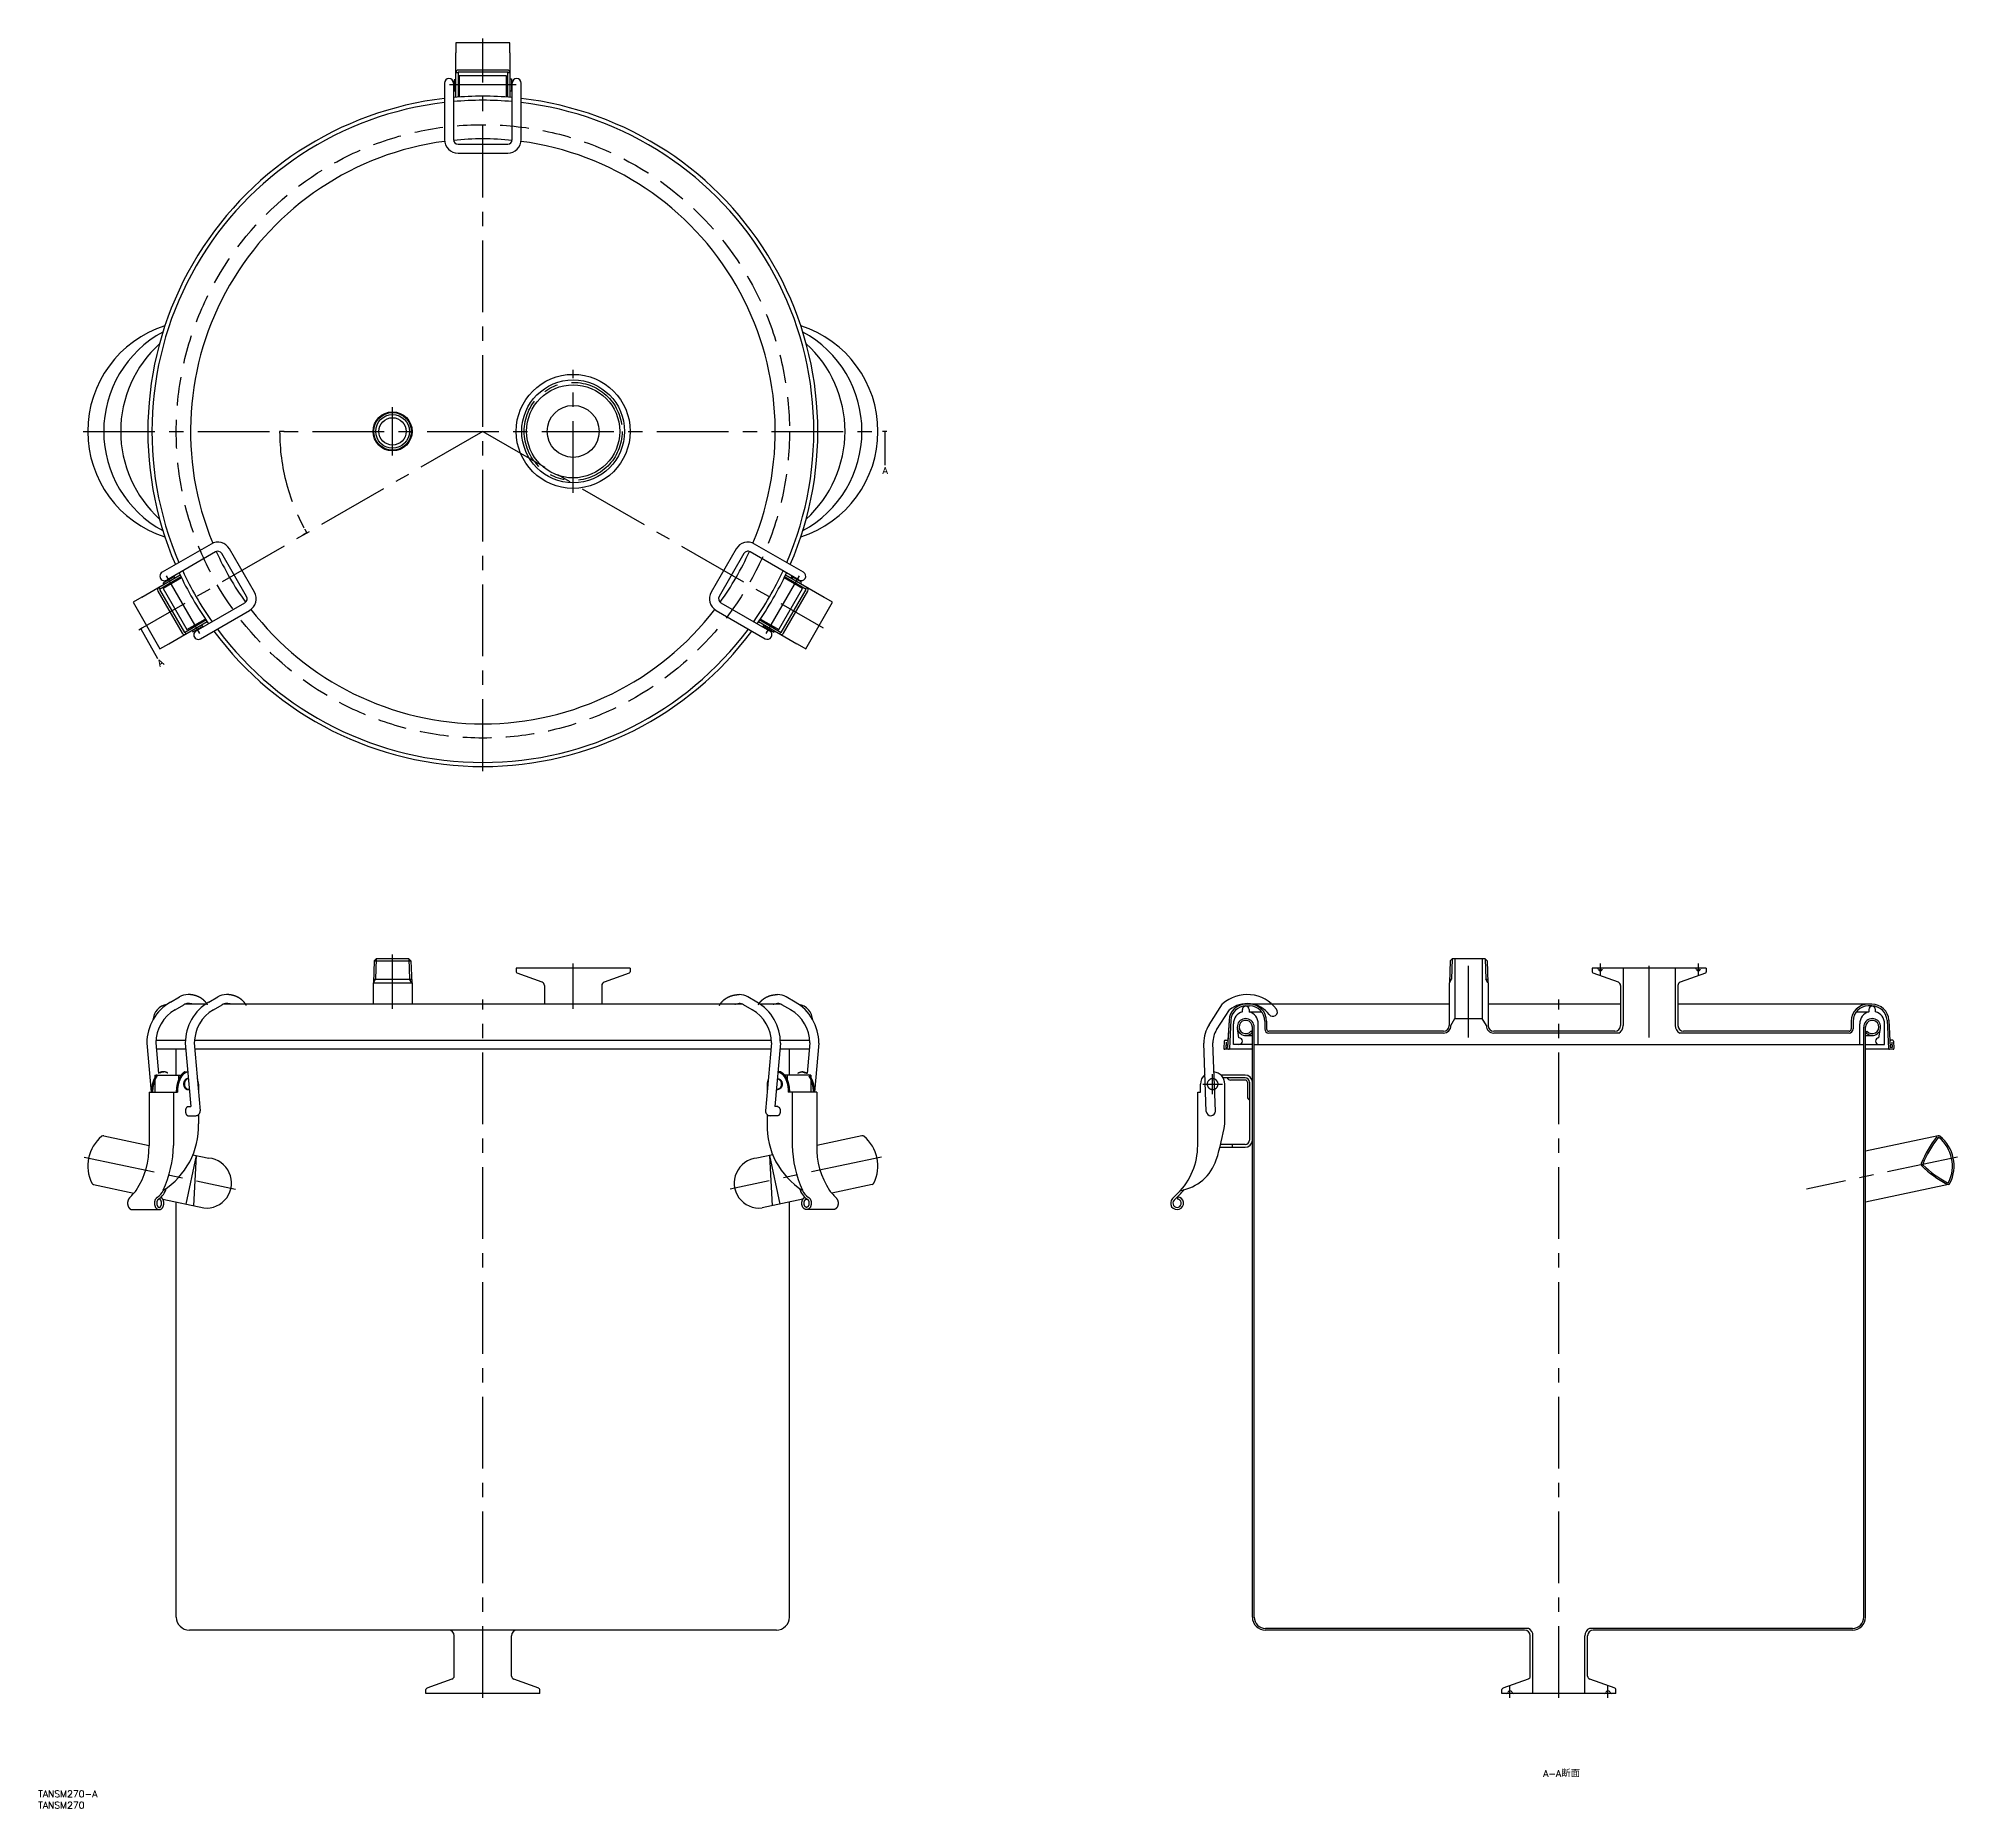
# Model space of a CAD drawing. Extents: x -197 to 653, y -610 to 174.
import ezdxf

# ---------------------------------------------------------------- set-up
doc = ezdxf.new("R2010")
doc.units = 0
doc.linetypes.add('CENTER', pattern=[50.8, 31.75, -6.35, 6.35, -6.35])
doc.linetypes.add('DASHED', pattern=[19.05, 12.7, -6.35])
doc.layers.get('0').update_dxf_attribs({"linetype": 'CONTINUOUS'})
doc.layers.add('CENTER', color=1, linetype='CONTINUOUS')
doc.styles.get("Standard").update_dxf_attribs({"font": 'txt.shx', "height": 3, "bigfont": 'bigfont.shx'})

msp = doc.modelspace()

# ---------------------------------------------------------------- texts
at = {"color": 137, "linetype": 'CONTINUOUS'}
for s, p in [('A', (177.01, -18.85)), ('A-A断面', (469.65, -595.8))]:
    msp.add_text(s, height=3, dxfattribs=at).set_placement(p)
msp.add_text('A', height=3, rotation=30, dxfattribs=at).set_placement((-142.99, -104.32))
at = {"color": 7, "linetype": 'CONTINUOUS'}
for s, p in [('TANSM270-A', (-197, -604.82)), ('TANSM270', (-197, -609.82))]:
    msp.add_text(s, height=3, dxfattribs=at).set_placement(p)

# ---------------------------------------------------------------- linework, layer by layer
at = {"color": 7, "linetype": 'CONTINUOUS'}
for p, q in [((11.9, 172), (-11.9, 172)), ((-11.9, 172), (-11.9, 167.56)), ((11.9, 167.56), (11.9, 172)), ((-12, 147.9), (-12, 167.56)), ((-11.9, 167.56), (-12, 167.56)), ((12, 167.56), (11.9, 167.56)), ((12, 167.56), (12, 147.9)), ((-17, 154.2), (-17, 129.2)), ((-12.7, 154.68), (-13.06, 154.68)), ((-13, 154.2), (-13, 129.2)), ((-12, 155.65), (-12.7, 155.65)), ((-12.7, 155.65), (-12.7, 151.15)), ((-11, 158.8), (-12, 158.8)), ((11, 159), (-11, 159)), ((-11, 159), (-11, 147.98)), ((-10.5, 155.4), (-11, 155.4)), ((10.75, 160), (-10.75, 160)), ((10.5, 157.4), (-10.5, 157.4)), ((-10.5, 157.4), (-10.5, 148.02)), ((10.5, 148.02), (10.5, 157.4)), ((11, 155.4), (10.5, 155.4)), ((11, 147.98), (11, 159)), ((12, 158.8), (11, 158.8)), ((12, 156.15), (12.7, 156.15)), ((12.7, 156.15), (12.7, 150.65)), ((12.7, 154.68), (13.06, 154.68)), ((13, 129.2), (13, 154.2)), ((17, 129.2), (17, 154.2)), ((-12, 150.68), (-13, 150.68)), ((-12.7, 151.15), (-12, 151.15)), ((-10.5, 151.4), (-11, 151.4)), ((11, 151.4), (10.5, 151.4)), ((12.7, 150.65), (12, 150.65)), ((12.7, 150.68), (13, 150.68)), ((-11, 127.2), (11, 127.2)), ((-11, 123.2), (11, 123.2)), ((-120.39, -49.88), (-142.04, -62.38)), ((142.04, -62.38), (120.39, -49.88)), ((-118.39, -53.34), (-140.04, -65.84)), ((-104.66, -73.13), (-115.66, -54.07)), ((-101.19, -71.13), (-112.19, -52.07)), ((112.19, -52.07), (101.19, -71.13)), ((115.66, -54.07), (104.66, -73.13)), ((140.04, -65.84), (118.39, -53.34)), ((-151.11, -73.39), (-134.09, -63.56)), ((-133.65, -64.46), (-143.2, -69.97)), ((-141.58, -67.08), (-136.82, -64.33)), ((-141.23, -67.68), (-141.58, -67.08)), ((-133.44, -64.91), (-141.56, -69.61)), ((-140.31, -66.34), (-140.49, -66.03)), ((-136.84, -64.34), (-136.99, -64.08)), ((-136.82, -64.33), (-136.47, -64.93)), ((-136.62, -66.17), (-136.37, -66.61)), ((141.56, -69.61), (133.44, -64.91)), ((143.2, -69.97), (133.65, -64.46)), ((134.09, -63.56), (151.11, -73.39)), ((136.37, -66.61), (136.62, -66.17)), ((136.49, -64.95), (136.99, -64.08)), ((137.25, -64.58), (136.9, -65.18)), ((141.15, -66.83), (137.25, -64.58)), ((140.31, -66.34), (140.49, -66.03)), ((140.8, -67.43), (141.15, -66.83)), ((-151.06, -73.47), (-154.91, -75.69)), ((-154.91, -75.69), (-143.01, -96.31)), ((-151.11, -73.39), (-151.06, -73.47)), ((-143.94, -70.69), (-133.19, -89.31)), ((-143.52, -69.01), (-143.02, -69.87)), ((-143.2, -69.97), (-132.2, -89.03)), ((-141.56, -69.61), (-131.06, -87.79)), ((-140.08, -68.17), (-139.83, -68.61)), ((-127.04, -88.36), (-105.39, -75.86)), ((105.39, -75.86), (127.04, -88.36)), ((131.06, -87.79), (141.56, -69.61)), ((132.2, -89.03), (143.2, -69.97)), ((133.19, -89.31), (143.94, -70.69)), ((139.83, -68.61), (140.08, -68.17)), ((143.01, -96.31), (154.91, -75.69)), ((143.02, -69.87), (143.52, -69.01)), ((151.06, -73.47), (151.11, -73.39)), ((154.91, -75.69), (151.06, -73.47)), ((-122.09, -84.34), (-139.11, -94.17)), ((-132.2, -89.03), (-122.65, -83.52)), ((-131.06, -87.79), (-122.94, -83.1)), ((-125.87, -84.79), (-125.62, -85.23)), ((-125.04, -91.82), (-103.39, -79.32)), ((103.39, -79.32), (125.04, -91.82)), ((139.11, -94.17), (122.09, -84.34)), ((122.65, -83.52), (132.2, -89.03)), ((122.94, -83.1), (131.06, -87.79)), ((125.62, -85.23), (125.87, -84.79)), ((-132.02, -88.93), (-131.52, -89.79)), ((-129.33, -86.79), (-129.08, -87.23)), ((-128.8, -88.22), (-128.45, -88.82)), ((-128.45, -88.82), (-124.55, -86.57)), ((-127.61, -88.34), (-127.43, -88.65)), ((-124.55, -86.57), (-124.9, -85.97)), ((-124.49, -85.73), (-123.99, -86.6)), ((124.14, -86.34), (123.99, -86.6)), ((124.12, -86.32), (124.47, -85.72)), ((128.88, -89.07), (124.12, -86.32)), ((127.61, -88.34), (127.43, -88.65)), ((129.23, -88.47), (128.88, -89.07)), ((129.08, -87.23), (129.33, -86.79)), ((131.52, -89.79), (132.02, -88.93)), ((-143.01, -96.31), (-139.16, -94.09)), ((-139.16, -94.09), (-139.11, -94.17)), ((139.11, -94.17), (139.16, -94.09)), ((139.16, -94.09), (143.01, -96.31)), ((-48.14, -234.51), (-48.48, -244.12)), ((-48.14, -234.51), (-47.25, -233.62)), ((-48.14, -234.51), (-31.86, -234.51)), ((-32.75, -233.62), (-47.25, -233.62)), ((-31.86, -234.51), (-32.75, -233.62)), ((-31.86, -234.51), (-31.52, -244.12)), ((65.25, -237.62), (14.75, -237.62)), ((14.75, -237.62), (14.75, -239.3)), ((65.25, -237.62), (65.25, -239.3)), ((428.51, -234.51), (428.17, -244.12)), ((428.51, -234.51), (429.4, -233.62)), ((443.9, -233.62), (429.4, -233.62)), ((430.6, -233.62), (430.6, -260)), ((442.7, -233.62), (442.7, -260)), ((444.79, -234.51), (443.9, -233.62)), ((444.79, -234.51), (445.13, -244.12)), ((541.9, -237.62), (491.4, -237.62)), ((491.4, -237.62), (491.4, -239.3)), ((494.14, -238.26), (494.02, -237.98)), ((495.76, -238.26), (495.88, -237.98)), ((505.15, -237.62), (505.15, -263.12)), ((528.15, -237.62), (528.15, -263.12)), ((537.55, -238.28), (537.42, -237.98)), ((539.15, -238.28), (539.28, -237.98)), ((541.9, -237.62), (541.9, -239.3)), ((-48.65, -244.12), (-31.35, -244.12)), ((-48.65, -244.12), (-48.65, -253.62)), ((-48.42, -242.55), (-31.58, -242.55)), ((-31.35, -244.12), (-31.35, -253.62)), ((26.33, -243.93), (15.14, -239.86)), ((27.3, -245.31), (27.3, -253.62)), ((27.3, -245.31), (27.3, -253.62)), ((52.7, -245.31), (52.7, -253.62)), ((52.7, -245.31), (52.7, -253.62)), ((64.86, -239.86), (53.67, -243.93)), ((428, -244.12), (428, -263.12)), ((428, -244.12), (428.17, -244.12)), ((428.23, -242.55), (429.09, -242.55)), ((444.22, -242.55), (445.07, -242.55)), ((445.13, -244.12), (445.3, -244.12)), ((445.3, -244.12), (445.3, -263.12)), ((502.98, -243.93), (491.79, -239.86)), ((503.95, -245.31), (503.95, -263.12)), ((503.95, -245.31), (503.95, -263.12)), ((529.35, -245.31), (529.35, -263.12)), ((529.35, -245.31), (529.35, -263.12)), ((541.51, -239.86), (530.32, -243.93)), ((-138.36, -252.7), (-134.41, -250.41)), ((-136.35, -256.16), (-132.4, -253.87)), ((-122.8, -253.62), (-131.89, -253.62)), ((-121.36, -252.7), (-117.41, -250.41)), ((-119.35, -256.16), (-115.4, -253.87)), ((114.89, -253.62), (-114.89, -253.62)), ((119.35, -256.16), (115.4, -253.87)), ((121.36, -252.7), (117.41, -250.41)), ((131.89, -253.62), (122.8, -253.62)), ((136.35, -256.16), (132.4, -253.87)), ((138.36, -252.7), (134.41, -250.41)), ((321.65, -262.77), (327.65, -253.52)), ((428, -253.62), (338.01, -253.62)), ((338.01, -254.42), (339.65, -254.42)), ((503.95, -253.62), (445.3, -253.62)), ((615.29, -253.62), (529.35, -253.62)), ((615.29, -254.42), (613.65, -254.42)), ((325, -264.94), (330.69, -256.18)), ((330.52, -260.73), (329.89, -272.82)), ((330.52, -260.73), (330.05, -269.62)), ((331.32, -260.77), (330.66, -273.24)), ((332.43, -271.5), (332.43, -262.29)), ((336.43, -257), (336.43, -256)), ((339.43, -256), (339.43, -257)), ((339.43, -257), (344.93, -257)), ((343.43, -271.5), (343.43, -262.29)), ((346.35, -261.12), (346.35, -264.62)), ((347.15, -261.12), (347.15, -264.62)), ((428.8, -263.12), (430.6, -260)), ((430.6, -260), (442.7, -260)), ((444.5, -263.12), (442.7, -260)), ((606.15, -261.12), (606.15, -264.62)), ((606.95, -261.12), (606.95, -264.62)), ((608.37, -257), (613.88, -257)), ((609.88, -271.5), (609.88, -262.29)), ((613.88, -256), (613.88, -257)), ((616.88, -257), (616.88, -256)), ((620.88, -271.5), (620.88, -262.29)), ((621.98, -260.77), (622.64, -273.24)), ((622.78, -260.73), (623.42, -272.82)), ((-148.81, -270.88), (-146.95, -292.61)), ((-144.81, -270.72), (-143.65, -284.26)), ((-144.76, -269.62), (-131.77, -269.62)), ((-131.81, -270.88), (-129.4, -299.01)), ((-127.81, -270.72), (-125.23, -300.84)), ((-127.76, -269.62), (127.76, -269.62)), ((127.81, -270.72), (125.23, -300.84)), ((131.81, -270.88), (129.4, -299.01)), ((131.77, -269.62), (144.76, -269.62)), ((144.81, -270.72), (143.65, -284.26)), ((148.81, -270.88), (146.95, -292.61)), ((320.45, -301.08), (319.4, -270.88)), ((324.45, -300.94), (323.39, -270.74)), ((328.43, -270), (328.26, -273.2)), ((328.83, -269.62), (330.05, -269.62)), ((329.21, -270.42), (329.08, -272.82)), ((329.15, -271.62), (329.95, -271.62)), ((340.85, -271.5), (332.43, -271.5)), ((334.93, -268.5), (334.21, -264.4)), ((337.9, -267.5), (340.85, -267.5)), ((340.85, -266.07), (340.22, -265.57)), ((340.85, -525), (340.85, -263.75)), ((341.65, -525), (341.65, -263.75)), ((341.65, -271.5), (611.65, -271.5)), ((425.5, -265.62), (348.15, -265.62)), ((425.5, -266.42), (348.15, -266.42)), ((501.45, -265.62), (447.8, -265.62)), ((503.12, -266.42), (447.8, -266.42)), ((605.15, -266.42), (530.18, -266.42)), ((605.15, -265.62), (531.85, -265.62)), ((611.65, -525), (611.65, -263.75)), ((612.45, -525), (612.45, -263.75)), ((612.45, -266.07), (613.08, -265.57)), ((612.45, -267.5), (615.4, -267.5)), ((612.45, -271.5), (620.88, -271.5)), ((618.38, -268.5), (619.09, -264.4)), ((624.47, -269.62), (623.25, -269.62)), ((624.15, -271.62), (623.35, -271.62)), ((624.09, -270.42), (624.22, -272.82)), ((624.87, -270), (625.04, -273.2)), ((-131.57, -273.62), (-144.56, -273.62)), ((-135.8, -285.01), (-135.8, -273.62)), ((127.56, -273.62), (-127.56, -273.62)), ((144.56, -273.62), (131.57, -273.62)), ((135.8, -285.01), (135.8, -273.62)), ((340.85, -273.62), (328.66, -273.62)), ((329.08, -272.82), (329.89, -272.82)), ((624.64, -273.62), (612.45, -273.62)), ((624.22, -272.82), (623.42, -272.82)), ((-145.33, -285.01), (-145.33, -292.61)), ((-145.33, -285.01), (-134.83, -285.01)), ((-141.77, -283.61), (-141.27, -283.61)), ((-134.83, -285.01), (-134.83, -287.22)), ((-134.83, -285.01), (-133.61, -285.01)), ((-132.06, -283.61), (-130.72, -283.61)), ((-130.46, -286.61), (-130.62, -286.61)), ((-125.94, -289.01), (-125.94, -292.56)), ((125.94, -289.01), (125.94, -292.56)), ((130.46, -286.61), (130.62, -286.61)), ((132.06, -283.61), (130.72, -283.61)), ((134.83, -285.01), (133.61, -285.01)), ((145.33, -285.01), (134.83, -285.01)), ((134.83, -285.01), (134.83, -287.22)), ((141.77, -283.61), (141.27, -283.61)), ((145.33, -285.01), (145.33, -292.61)), ((317.85, -292.61), (317.85, -289.01)), ((337.65, -285.01), (326.83, -285.01)), ((337.65, -286.21), (327.86, -286.21)), ((328.65, -306.61), (328.65, -289.01)), ((337.65, -287.21), (331.15, -287.21)), ((338.65, -288.21), (338.65, -294.71)), ((339.65, -288.21), (339.65, -313.81)), ((-147.87, -292.61), (-147.87, -316.15)), ((-147.87, -292.61), (-135.29, -292.61)), ((-136.96, -292.61), (-136.96, -316.15)), ((-130.27, -291.41), (-130.62, -291.41)), ((130.27, -291.41), (130.62, -291.41)), ((147.87, -292.61), (135.29, -292.61)), ((136.96, -292.61), (136.96, -316.15)), ((147.87, -292.61), (147.87, -316.15)), ((316.65, -316.15), (316.65, -292.61)), ((316.65, -292.61), (317.85, -292.61)), ((-130.62, -303.01), (-127.15, -303.01)), ((-130.6, -299.01), (-129.4, -299.01)), ((-125.94, -302.54), (-125.94, -306.61)), ((125.94, -302.54), (125.94, -306.61)), ((130.62, -303.01), (127.15, -303.01)), ((130.6, -299.01), (129.4, -299.01)), ((-167.94, -311.92), (-147.87, -316.19)), ((167.94, -311.92), (147.87, -316.19)), ((644.59, -311.92), (612.45, -318.75)), ((-127, -320.62), (-131.58, -342.14)), ((-128.41, -320.33), (-121.42, -321.81)), ((-127, -320.62), (-128.17, -342.87)), ((128.41, -320.33), (121.42, -321.81)), ((127, -320.62), (131.58, -342.14)), ((127, -320.62), (128.17, -342.87)), ((326.5, -317.01), (337.65, -317.01)), ((337.65, -315.81), (326.8, -315.81)), ((331.85, -315.81), (331.85, -317.01)), ((-172.51, -333.44), (-154.54, -337.26)), ((-153.56, -336.06), (-153.51, -336.06)), ((-143.3, -339.91), (-143.56, -339.91)), ((-143.3, -339.91), (-143.29, -339.73)), ((-141.76, -339.98), (-123.65, -343.83)), ((-141.61, -336.06), (-141.56, -336.06)), ((141.76, -339.98), (123.65, -343.83)), ((141.61, -336.06), (141.56, -336.06)), ((143.3, -339.91), (143.29, -339.73)), ((143.3, -339.91), (143.56, -339.91)), ((153.56, -336.06), (153.51, -336.06)), ((172.51, -333.44), (154.54, -337.26)), ((307.86, -337.36), (305.49, -339.74)), ((308.57, -338.07), (306.19, -340.45)), ((307.73, -338.92), (307.65, -339.91)), ((649.16, -333.44), (612.45, -341.25)), ((-155.3, -344.61), (-143.4, -344.61)), ((-135.8, -525), (-135.8, -341.25)), ((135.8, -525), (135.8, -341.25)), ((155.3, -344.61), (143.4, -344.61)), ((130, -530.8), (-130, -530.8)), ((-12.7, -551.11), (-12.7, -533.3)), ((-12.7, -551.11), (-12.7, -533.3)), ((12.7, -551.11), (12.7, -533.3)), ((12.7, -551.11), (12.7, -533.3)), ((463.12, -530), (346.65, -530)), ((461.45, -530.8), (346.65, -530.8)), ((463.95, -551.11), (463.95, -533.3)), ((463.95, -551.11), (463.95, -533.3)), ((465.15, -558.8), (465.15, -533.3)), ((488.15, -558.8), (488.15, -533.3)), ((489.35, -551.11), (489.35, -533.3)), ((489.35, -551.11), (489.35, -533.3)), ((606.65, -530), (490.18, -530)), ((606.65, -530.8), (491.85, -530.8)), ((-13.67, -552.49), (-24.86, -556.56)), ((24.86, -556.56), (13.67, -552.49)), ((462.98, -552.49), (451.79, -556.56)), ((501.51, -556.56), (490.32, -552.49)), ((-25.25, -558.8), (-25.25, -557.12)), ((25.25, -558.8), (-25.25, -558.8)), ((25.25, -558.8), (25.25, -557.12)), ((451.4, -558.8), (451.4, -557.12)), ((501.9, -558.8), (451.4, -558.8)), ((454.14, -558.16), (454.02, -558.44)), ((455.76, -558.16), (455.88, -558.44)), ((497.55, -558.14), (497.42, -558.44)), ((499.15, -558.14), (499.28, -558.44)), ((501.9, -558.8), (501.9, -557.12))]:
    msp.add_line(p, q, dxfattribs=at)
at = {"color": 3, "linetype": 'CONTINUOUS'}
for p, q in [((-47.25, -233.62), (-47.56, -242.55)), ((-32.75, -233.62), (-32.44, -242.55)), ((429.4, -233.62), (429.09, -242.55)), ((443.9, -233.62), (444.22, -242.55)), ((-48.48, -244.12), (-47.56, -242.55)), ((-31.52, -244.12), (-32.44, -242.55)), ((428.17, -244.12), (429.09, -242.55)), ((445.13, -244.12), (444.22, -242.55))]:
    msp.add_line(p, q, dxfattribs=at)
at = {"color": 7}
for points in [[(178, 0, 0), (178, -15.01, 0)], [(-151.55, -87.5, 0), (-144.05, -100.5, 0)], [(-128.66, -253.62, 0), (-128.67, -253.62, 0), (-128.68, -253.62, 0), (-128.69, -253.61, 0), (-128.7, -253.61, 0), (-128.71, -253.61, 0), (-128.72, -253.61, 0), (-128.73, -253.6, 0), (-128.74, -253.6, 0), (-128.75, -253.6, 0), (-128.76, -253.6, 0), (-128.76, -253.59, 0), (-128.78, -253.59, 0), (-128.78, -253.59, 0), (-128.79, -253.59, 0), (-128.8, -253.58, 0), (-128.81, -253.58, 0), (-128.82, -253.58, 0), (-128.83, -253.58, 0), (-128.84, -253.57, 0), (-128.85, -253.57, 0), (-128.86, -253.57, 0), (-128.87, -253.57, 0), (-128.88, -253.57, 0), (-128.89, -253.56, 0), (-128.9, -253.56, 0), (-128.91, -253.56, 0), (-128.92, -253.56, 0), (-128.93, -253.56, 0), (-128.94, -253.55, 0), (-128.95, -253.55, 0), (-128.96, -253.55, 0), (-128.97, -253.55, 0), (-128.98, -253.54, 0), (-128.99, -253.54, 0), (-129, -253.54, 0), (-129.01, -253.54, 0), (-129.02, -253.54, 0), (-129.03, -253.53, 0), (-129.04, -253.53, 0), (-129.05, -253.53, 0), (-129.06, -253.53, 0), (-129.06, -253.53, 0), (-129.07, -253.52, 0), (-129.09, -253.52, 0), (-129.09, -253.52, 0), (-129.1, -253.52, 0), (-129.11, -253.51, 0), (-129.12, -253.51, 0), (-129.13, -253.51, 0), (-129.14, -253.51, 0), (-129.15, -253.51, 0), (-129.16, -253.51, 0), (-129.17, -253.5, 0), (-129.18, -253.5, 0), (-129.19, -253.5, 0), (-129.2, -253.5, 0), (-129.21, -253.5, 0), (-129.22, -253.5, 0), (-129.23, -253.49, 0), (-129.24, -253.49, 0), (-129.25, -253.49, 0), (-129.26, -253.49, 0), (-129.27, -253.49, 0), (-129.28, -253.48, 0), (-129.29, -253.48, 0), (-129.3, -253.48, 0), (-129.31, -253.48, 0), (-129.32, -253.48, 0), (-129.33, -253.48, 0), (-129.34, -253.47, 0), (-129.35, -253.47, 0), (-129.36, -253.47, 0), (-129.37, -253.47, 0), (-129.38, -253.47, 0), (-129.39, -253.47, 0), (-129.4, -253.46, 0), (-129.41, -253.46, 0), (-129.42, -253.46, 0), (-129.43, -253.46, 0), (-129.44, -253.46, 0), (-129.45, -253.46, 0), (-129.46, -253.46, 0), (-129.47, -253.45, 0), (-129.48, -253.45, 0), (-129.49, -253.45, 0), (-129.5, -253.45, 0), (-129.51, -253.45, 0), (-129.52, -253.45, 0), (-129.53, -253.44, 0), (-129.54, -253.44, 0), (-129.55, -253.44, 0), (-129.56, -253.44, 0), (-129.57, -253.44, 0), (-129.58, -253.44, 0), (-129.59, -253.44, 0), (-129.6, -253.44, 0), (-129.61, -253.43, 0), (-129.62, -253.43, 0), (-129.63, -253.43, 0), (-129.64, -253.43, 0), (-129.65, -253.43, 0), (-129.66, -253.43, 0), (-129.67, -253.43, 0), (-129.68, -253.43, 0), (-129.69, -253.42, 0), (-129.7, -253.42, 0), (-129.71, -253.42, 0), (-129.72, -253.42, 0), (-129.73, -253.42, 0), (-129.74, -253.42, 0), (-129.75, -253.42, 0), (-129.76, -253.42, 0), (-129.77, -253.41, 0), (-129.78, -253.41, 0), (-129.79, -253.41, 0), (-129.8, -253.41, 0), (-129.81, -253.41, 0), (-129.82, -253.41, 0), (-129.83, -253.41, 0), (-129.84, -253.41, 0), (-129.85, -253.41, 0), (-129.87, -253.41, 0), (-129.88, -253.41, 0), (-129.88, -253.4, 0), (-129.9, -253.4, 0), (-129.91, -253.4, 0), (-129.92, -253.4, 0), (-129.93, -253.4, 0), (-129.94, -253.4, 0), (-129.95, -253.4, 0), (-129.96, -253.4, 0), (-129.97, -253.4, 0), (-129.98, -253.4, 0), (-129.99, -253.4, 0), (-130, -253.4, 0), (-130.01, -253.39, 0), (-130.02, -253.39, 0), (-130.03, -253.39, 0), (-130.04, -253.39, 0), (-130.05, -253.39, 0), (-130.06, -253.39, 0), (-130.07, -253.39, 0), (-130.08, -253.39, 0), (-130.09, -253.39, 0), (-130.1, -253.39, 0), (-130.11, -253.39, 0), (-130.12, -253.39, 0), (-130.13, -253.39, 0), (-130.14, -253.38, 0), (-130.15, -253.38, 0), (-130.16, -253.38, 0), (-130.17, -253.38, 0), (-130.18, -253.38, 0), (-130.19, -253.38, 0), (-130.2, -253.38, 0), (-130.21, -253.38, 0), (-130.22, -253.38, 0), (-130.23, -253.38, 0), (-130.24, -253.38, 0), (-130.25, -253.38, 0), (-130.26, -253.38, 0), (-130.27, -253.38, 0), (-130.28, -253.38, 0), (-130.29, -253.38, 0), (-130.3, -253.38, 0), (-130.31, -253.38, 0), (-130.32, -253.38, 0), (-130.34, -253.38, 0), (-130.34, -253.38, 0), (-130.35, -253.38, 0), (-130.37, -253.38, 0), (-130.38, -253.38, 0), (-130.39, -253.38, 0), (-130.4, -253.38, 0), (-130.41, -253.38, 0), (-130.42, -253.38, 0), (-130.43, -253.38, 0), (-130.44, -253.37, 0), (-130.45, -253.37, 0), (-130.46, -253.37, 0), (-130.47, -253.37, 0), (-130.48, -253.37, 0), (-130.49, -253.37, 0), (-130.5, -253.37, 0), (-130.51, -253.37, 0), (-130.52, -253.37, 0), (-130.53, -253.37, 0), (-130.54, -253.37, 0), (-130.55, -253.37, 0), (-130.56, -253.37, 0), (-130.57, -253.37, 0)], [(-111.66, -253.62, 0), (-111.67, -253.62, 0), (-111.68, -253.62, 0), (-111.69, -253.61, 0), (-111.7, -253.61, 0), (-111.71, -253.61, 0), (-111.72, -253.61, 0), (-111.73, -253.6, 0), (-111.74, -253.6, 0), (-111.75, -253.6, 0), (-111.76, -253.6, 0), (-111.77, -253.59, 0), (-111.78, -253.59, 0), (-111.78, -253.59, 0), (-111.79, -253.59, 0), (-111.8, -253.58, 0), (-111.81, -253.58, 0), (-111.82, -253.58, 0), (-111.83, -253.58, 0), (-111.84, -253.57, 0), (-111.85, -253.57, 0), (-111.86, -253.57, 0), (-111.87, -253.57, 0), (-111.88, -253.57, 0), (-111.89, -253.56, 0), (-111.9, -253.56, 0), (-111.91, -253.56, 0), (-111.92, -253.56, 0), (-111.93, -253.56, 0), (-111.94, -253.55, 0), (-111.95, -253.55, 0), (-111.96, -253.55, 0), (-111.97, -253.55, 0), (-111.98, -253.54, 0), (-111.99, -253.54, 0), (-112, -253.54, 0), (-112.01, -253.54, 0), (-112.02, -253.54, 0), (-112.03, -253.53, 0), (-112.04, -253.53, 0), (-112.05, -253.53, 0), (-112.06, -253.53, 0), (-112.06, -253.53, 0), (-112.08, -253.52, 0), (-112.08, -253.52, 0), (-112.09, -253.52, 0), (-112.11, -253.52, 0), (-112.11, -253.51, 0), (-112.12, -253.51, 0), (-112.13, -253.51, 0), (-112.14, -253.51, 0), (-112.15, -253.51, 0), (-112.16, -253.51, 0), (-112.17, -253.5, 0), (-112.18, -253.5, 0), (-112.19, -253.5, 0), (-112.2, -253.5, 0), (-112.21, -253.5, 0), (-112.22, -253.5, 0), (-112.23, -253.49, 0), (-112.24, -253.49, 0), (-112.25, -253.49, 0), (-112.26, -253.49, 0), (-112.27, -253.49, 0), (-112.28, -253.48, 0), (-112.29, -253.48, 0), (-112.3, -253.48, 0), (-112.31, -253.48, 0), (-112.32, -253.48, 0), (-112.33, -253.48, 0), (-112.34, -253.47, 0), (-112.35, -253.47, 0), (-112.36, -253.47, 0), (-112.37, -253.47, 0), (-112.38, -253.47, 0), (-112.39, -253.47, 0), (-112.4, -253.46, 0), (-112.41, -253.46, 0), (-112.42, -253.46, 0), (-112.43, -253.46, 0), (-112.44, -253.46, 0), (-112.45, -253.46, 0), (-112.46, -253.46, 0), (-112.47, -253.45, 0), (-112.48, -253.45, 0), (-112.49, -253.45, 0), (-112.5, -253.45, 0), (-112.51, -253.45, 0), (-112.52, -253.45, 0), (-112.53, -253.44, 0), (-112.54, -253.44, 0), (-112.55, -253.44, 0), (-112.56, -253.44, 0), (-112.57, -253.44, 0), (-112.58, -253.44, 0), (-112.59, -253.44, 0), (-112.6, -253.44, 0), (-112.61, -253.43, 0), (-112.62, -253.43, 0), (-112.63, -253.43, 0), (-112.64, -253.43, 0), (-112.65, -253.43, 0), (-112.66, -253.43, 0), (-112.67, -253.43, 0), (-112.68, -253.43, 0), (-112.69, -253.42, 0), (-112.7, -253.42, 0), (-112.71, -253.42, 0), (-112.72, -253.42, 0), (-112.73, -253.42, 0), (-112.74, -253.42, 0), (-112.75, -253.42, 0), (-112.76, -253.42, 0), (-112.77, -253.41, 0), (-112.78, -253.41, 0), (-112.79, -253.41, 0), (-112.8, -253.41, 0), (-112.81, -253.41, 0), (-112.82, -253.41, 0), (-112.83, -253.41, 0), (-112.84, -253.41, 0), (-112.86, -253.41, 0), (-112.86, -253.41, 0), (-112.88, -253.41, 0), (-112.89, -253.4, 0), (-112.89, -253.4, 0), (-112.91, -253.4, 0), (-112.92, -253.4, 0), (-112.93, -253.4, 0), (-112.94, -253.4, 0), (-112.95, -253.4, 0), (-112.96, -253.4, 0), (-112.97, -253.4, 0), (-112.98, -253.4, 0), (-112.99, -253.4, 0), (-113, -253.4, 0), (-113.01, -253.39, 0), (-113.02, -253.39, 0), (-113.03, -253.39, 0), (-113.04, -253.39, 0), (-113.05, -253.39, 0), (-113.06, -253.39, 0), (-113.07, -253.39, 0), (-113.08, -253.39, 0), (-113.09, -253.39, 0), (-113.1, -253.39, 0), (-113.11, -253.39, 0), (-113.12, -253.39, 0), (-113.13, -253.39, 0), (-113.14, -253.38, 0), (-113.15, -253.38, 0), (-113.16, -253.38, 0), (-113.17, -253.38, 0), (-113.18, -253.38, 0), (-113.19, -253.38, 0), (-113.2, -253.38, 0), (-113.21, -253.38, 0), (-113.22, -253.38, 0), (-113.23, -253.38, 0), (-113.24, -253.38, 0), (-113.25, -253.38, 0), (-113.26, -253.38, 0), (-113.27, -253.38, 0), (-113.28, -253.38, 0), (-113.29, -253.38, 0), (-113.3, -253.38, 0), (-113.31, -253.38, 0), (-113.32, -253.38, 0), (-113.33, -253.38, 0), (-113.34, -253.38, 0), (-113.36, -253.38, 0), (-113.36, -253.38, 0), (-113.38, -253.38, 0), (-113.39, -253.38, 0), (-113.4, -253.38, 0), (-113.41, -253.38, 0), (-113.42, -253.38, 0), (-113.43, -253.38, 0), (-113.44, -253.37, 0), (-113.45, -253.37, 0), (-113.46, -253.37, 0), (-113.47, -253.37, 0), (-113.48, -253.37, 0), (-113.49, -253.37, 0), (-113.5, -253.37, 0), (-113.51, -253.37, 0), (-113.52, -253.37, 0), (-113.53, -253.37, 0), (-113.54, -253.37, 0), (-113.55, -253.37, 0), (-113.56, -253.37, 0), (-113.57, -253.37, 0)], [(111.66, -253.62, 0), (111.67, -253.62, 0), (111.68, -253.62, 0), (111.69, -253.61, 0), (111.7, -253.61, 0), (111.71, -253.61, 0), (111.72, -253.61, 0), (111.73, -253.6, 0), (111.74, -253.6, 0), (111.75, -253.6, 0), (111.76, -253.6, 0), (111.77, -253.59, 0), (111.78, -253.59, 0), (111.78, -253.59, 0), (111.79, -253.59, 0), (111.8, -253.58, 0), (111.81, -253.58, 0), (111.82, -253.58, 0), (111.83, -253.58, 0), (111.84, -253.57, 0), (111.85, -253.57, 0), (111.86, -253.57, 0), (111.87, -253.57, 0), (111.88, -253.57, 0), (111.89, -253.56, 0), (111.9, -253.56, 0), (111.91, -253.56, 0), (111.92, -253.56, 0), (111.93, -253.56, 0), (111.94, -253.55, 0), (111.95, -253.55, 0), (111.96, -253.55, 0), (111.97, -253.55, 0), (111.98, -253.54, 0), (111.99, -253.54, 0), (112, -253.54, 0), (112.01, -253.54, 0), (112.02, -253.54, 0), (112.03, -253.53, 0), (112.04, -253.53, 0), (112.05, -253.53, 0), (112.06, -253.53, 0), (112.06, -253.53, 0), (112.08, -253.52, 0), (112.08, -253.52, 0), (112.09, -253.52, 0), (112.11, -253.52, 0), (112.11, -253.51, 0), (112.12, -253.51, 0), (112.13, -253.51, 0), (112.14, -253.51, 0), (112.15, -253.51, 0), (112.16, -253.51, 0), (112.17, -253.5, 0), (112.18, -253.5, 0), (112.19, -253.5, 0), (112.2, -253.5, 0), (112.21, -253.5, 0), (112.22, -253.5, 0), (112.23, -253.49, 0), (112.24, -253.49, 0), (112.25, -253.49, 0), (112.26, -253.49, 0), (112.27, -253.49, 0), (112.28, -253.48, 0), (112.29, -253.48, 0), (112.3, -253.48, 0), (112.31, -253.48, 0), (112.32, -253.48, 0), (112.33, -253.48, 0), (112.34, -253.47, 0), (112.35, -253.47, 0), (112.36, -253.47, 0), (112.37, -253.47, 0), (112.38, -253.47, 0), (112.39, -253.47, 0), (112.4, -253.46, 0), (112.41, -253.46, 0), (112.42, -253.46, 0), (112.43, -253.46, 0), (112.44, -253.46, 0), (112.45, -253.46, 0), (112.46, -253.46, 0), (112.47, -253.45, 0), (112.48, -253.45, 0), (112.49, -253.45, 0), (112.5, -253.45, 0), (112.51, -253.45, 0), (112.52, -253.45, 0), (112.53, -253.44, 0), (112.54, -253.44, 0), (112.55, -253.44, 0), (112.56, -253.44, 0), (112.57, -253.44, 0), (112.58, -253.44, 0), (112.59, -253.44, 0), (112.6, -253.44, 0), (112.61, -253.43, 0), (112.62, -253.43, 0), (112.63, -253.43, 0), (112.64, -253.43, 0), (112.65, -253.43, 0), (112.66, -253.43, 0), (112.67, -253.43, 0), (112.68, -253.43, 0), (112.69, -253.42, 0), (112.7, -253.42, 0), (112.71, -253.42, 0), (112.72, -253.42, 0), (112.73, -253.42, 0), (112.74, -253.42, 0), (112.75, -253.42, 0), (112.76, -253.42, 0), (112.77, -253.41, 0), (112.78, -253.41, 0), (112.79, -253.41, 0), (112.8, -253.41, 0), (112.81, -253.41, 0), (112.82, -253.41, 0), (112.83, -253.41, 0), (112.84, -253.41, 0), (112.86, -253.41, 0), (112.86, -253.41, 0), (112.88, -253.41, 0), (112.89, -253.4, 0), (112.89, -253.4, 0), (112.91, -253.4, 0), (112.92, -253.4, 0), (112.93, -253.4, 0), (112.94, -253.4, 0), (112.95, -253.4, 0), (112.96, -253.4, 0), (112.97, -253.4, 0), (112.98, -253.4, 0), (112.99, -253.4, 0), (113, -253.4, 0), (113.01, -253.39, 0), (113.02, -253.39, 0), (113.03, -253.39, 0), (113.04, -253.39, 0), (113.05, -253.39, 0), (113.06, -253.39, 0), (113.07, -253.39, 0), (113.08, -253.39, 0), (113.09, -253.39, 0), (113.1, -253.39, 0), (113.11, -253.39, 0), (113.12, -253.39, 0), (113.13, -253.39, 0), (113.14, -253.38, 0), (113.15, -253.38, 0), (113.16, -253.38, 0), (113.17, -253.38, 0), (113.18, -253.38, 0), (113.19, -253.38, 0), (113.2, -253.38, 0), (113.21, -253.38, 0), (113.22, -253.38, 0), (113.23, -253.38, 0), (113.24, -253.38, 0), (113.25, -253.38, 0), (113.26, -253.38, 0), (113.27, -253.38, 0), (113.28, -253.38, 0), (113.29, -253.38, 0), (113.3, -253.38, 0), (113.31, -253.38, 0), (113.32, -253.38, 0), (113.33, -253.38, 0), (113.34, -253.38, 0), (113.36, -253.38, 0), (113.36, -253.38, 0), (113.38, -253.38, 0), (113.39, -253.38, 0), (113.4, -253.38, 0), (113.41, -253.38, 0), (113.42, -253.38, 0), (113.43, -253.38, 0), (113.44, -253.37, 0), (113.45, -253.37, 0), (113.46, -253.37, 0), (113.47, -253.37, 0), (113.48, -253.37, 0), (113.49, -253.37, 0), (113.5, -253.37, 0), (113.51, -253.37, 0), (113.52, -253.37, 0), (113.53, -253.37, 0), (113.54, -253.37, 0), (113.55, -253.37, 0), (113.56, -253.37, 0), (113.57, -253.37, 0)], [(128.66, -253.62, 0), (128.67, -253.62, 0), (128.68, -253.62, 0), (128.69, -253.61, 0), (128.7, -253.61, 0), (128.71, -253.61, 0), (128.72, -253.61, 0), (128.73, -253.6, 0), (128.74, -253.6, 0), (128.75, -253.6, 0), (128.76, -253.6, 0), (128.76, -253.59, 0), (128.78, -253.59, 0), (128.78, -253.59, 0), (128.79, -253.59, 0), (128.8, -253.58, 0), (128.81, -253.58, 0), (128.82, -253.58, 0), (128.83, -253.58, 0), (128.84, -253.57, 0), (128.85, -253.57, 0), (128.86, -253.57, 0), (128.87, -253.57, 0), (128.88, -253.57, 0), (128.89, -253.56, 0), (128.9, -253.56, 0), (128.91, -253.56, 0), (128.92, -253.56, 0), (128.93, -253.56, 0), (128.94, -253.55, 0), (128.95, -253.55, 0), (128.96, -253.55, 0), (128.97, -253.55, 0), (128.98, -253.54, 0), (128.99, -253.54, 0), (129, -253.54, 0), (129.01, -253.54, 0), (129.02, -253.54, 0), (129.03, -253.53, 0), (129.04, -253.53, 0), (129.05, -253.53, 0), (129.06, -253.53, 0), (129.06, -253.53, 0), (129.07, -253.52, 0), (129.09, -253.52, 0), (129.09, -253.52, 0), (129.1, -253.52, 0), (129.11, -253.51, 0), (129.12, -253.51, 0), (129.13, -253.51, 0), (129.14, -253.51, 0), (129.15, -253.51, 0), (129.16, -253.51, 0), (129.17, -253.5, 0), (129.18, -253.5, 0), (129.19, -253.5, 0), (129.2, -253.5, 0), (129.21, -253.5, 0), (129.22, -253.5, 0), (129.23, -253.49, 0), (129.24, -253.49, 0), (129.25, -253.49, 0), (129.26, -253.49, 0), (129.27, -253.49, 0), (129.28, -253.48, 0), (129.29, -253.48, 0), (129.3, -253.48, 0), (129.31, -253.48, 0), (129.32, -253.48, 0), (129.33, -253.48, 0), (129.34, -253.47, 0), (129.35, -253.47, 0), (129.36, -253.47, 0), (129.37, -253.47, 0), (129.38, -253.47, 0), (129.39, -253.47, 0), (129.4, -253.46, 0), (129.41, -253.46, 0), (129.42, -253.46, 0), (129.43, -253.46, 0), (129.44, -253.46, 0), (129.45, -253.46, 0), (129.46, -253.46, 0), (129.47, -253.45, 0), (129.48, -253.45, 0), (129.49, -253.45, 0), (129.5, -253.45, 0), (129.51, -253.45, 0), (129.52, -253.45, 0), (129.53, -253.44, 0), (129.54, -253.44, 0), (129.55, -253.44, 0), (129.56, -253.44, 0), (129.57, -253.44, 0), (129.58, -253.44, 0), (129.59, -253.44, 0), (129.6, -253.44, 0), (129.61, -253.43, 0), (129.62, -253.43, 0), (129.63, -253.43, 0), (129.64, -253.43, 0), (129.65, -253.43, 0), (129.66, -253.43, 0), (129.67, -253.43, 0), (129.68, -253.43, 0), (129.69, -253.42, 0), (129.7, -253.42, 0), (129.71, -253.42, 0), (129.72, -253.42, 0), (129.73, -253.42, 0), (129.74, -253.42, 0), (129.75, -253.42, 0), (129.76, -253.42, 0), (129.77, -253.41, 0), (129.78, -253.41, 0), (129.79, -253.41, 0), (129.8, -253.41, 0), (129.81, -253.41, 0), (129.82, -253.41, 0), (129.83, -253.41, 0), (129.84, -253.41, 0), (129.85, -253.41, 0), (129.87, -253.41, 0), (129.88, -253.41, 0), (129.88, -253.4, 0), (129.9, -253.4, 0), (129.91, -253.4, 0), (129.92, -253.4, 0), (129.93, -253.4, 0), (129.94, -253.4, 0), (129.95, -253.4, 0), (129.96, -253.4, 0), (129.97, -253.4, 0), (129.98, -253.4, 0), (129.99, -253.4, 0), (130, -253.4, 0), (130.01, -253.39, 0), (130.02, -253.39, 0), (130.03, -253.39, 0), (130.04, -253.39, 0), (130.05, -253.39, 0), (130.06, -253.39, 0), (130.07, -253.39, 0), (130.08, -253.39, 0), (130.09, -253.39, 0), (130.1, -253.39, 0), (130.11, -253.39, 0), (130.12, -253.39, 0), (130.13, -253.39, 0), (130.14, -253.38, 0), (130.15, -253.38, 0), (130.16, -253.38, 0), (130.17, -253.38, 0), (130.18, -253.38, 0), (130.19, -253.38, 0), (130.2, -253.38, 0), (130.21, -253.38, 0), (130.22, -253.38, 0), (130.23, -253.38, 0), (130.24, -253.38, 0), (130.25, -253.38, 0), (130.26, -253.38, 0), (130.27, -253.38, 0), (130.28, -253.38, 0), (130.29, -253.38, 0), (130.3, -253.38, 0), (130.31, -253.38, 0), (130.32, -253.38, 0), (130.34, -253.38, 0), (130.34, -253.38, 0), (130.35, -253.38, 0), (130.37, -253.38, 0), (130.38, -253.38, 0), (130.39, -253.38, 0), (130.4, -253.38, 0), (130.41, -253.38, 0), (130.42, -253.38, 0), (130.43, -253.38, 0), (130.44, -253.37, 0), (130.45, -253.37, 0), (130.46, -253.37, 0), (130.47, -253.37, 0), (130.48, -253.37, 0), (130.49, -253.37, 0), (130.5, -253.37, 0), (130.51, -253.37, 0), (130.52, -253.37, 0), (130.53, -253.37, 0), (130.54, -253.37, 0), (130.55, -253.37, 0), (130.56, -253.37, 0), (130.57, -253.37, 0)], [(-132.06, -283.61, 0), (-132.08, -283.62, 0), (-132.1, -283.63, 0), (-132.12, -283.64, 0), (-132.14, -283.66, 0), (-132.16, -283.67, 0), (-132.18, -283.68, 0), (-132.21, -283.7, 0), (-132.23, -283.71, 0), (-132.25, -283.72, 0), (-132.27, -283.74, 0), (-132.29, -283.75, 0), (-132.31, -283.77, 0), (-132.33, -283.78, 0), (-132.35, -283.79, 0), (-132.37, -283.81, 0), (-132.39, -283.82, 0), (-132.41, -283.84, 0), (-132.44, -283.85, 0), (-132.46, -283.87, 0), (-132.48, -283.88, 0), (-132.5, -283.9, 0), (-132.52, -283.91, 0), (-132.54, -283.93, 0), (-132.56, -283.94, 0), (-132.58, -283.96, 0), (-132.6, -283.98, 0), (-132.62, -283.99, 0), (-132.64, -284.01, 0), (-132.66, -284.02, 0), (-132.68, -284.04, 0), (-132.7, -284.06, 0), (-132.72, -284.07, 0), (-132.74, -284.09, 0), (-132.76, -284.11, 0), (-132.78, -284.12, 0), (-132.8, -284.14, 0), (-132.82, -284.16, 0), (-132.84, -284.18, 0), (-132.86, -284.19, 0), (-132.88, -284.21, 0), (-132.9, -284.23, 0), (-132.91, -284.25, 0), (-132.93, -284.26, 0), (-132.95, -284.28, 0), (-132.97, -284.3, 0), (-132.99, -284.32, 0), (-133.01, -284.34, 0), (-133.03, -284.36, 0), (-133.05, -284.38, 0), (-133.07, -284.39, 0), (-133.09, -284.41, 0), (-133.11, -284.43, 0), (-133.12, -284.45, 0), (-133.14, -284.47, 0), (-133.16, -284.49, 0), (-133.18, -284.51, 0), (-133.2, -284.53, 0), (-133.22, -284.55, 0), (-133.24, -284.57, 0), (-133.26, -284.59, 0), (-133.27, -284.61, 0), (-133.29, -284.63, 0), (-133.31, -284.65, 0), (-133.33, -284.67, 0), (-133.35, -284.69, 0), (-133.37, -284.71, 0), (-133.38, -284.73, 0), (-133.4, -284.75, 0), (-133.42, -284.78, 0), (-133.44, -284.8, 0), (-133.46, -284.82, 0), (-133.47, -284.84, 0), (-133.49, -284.86, 0), (-133.51, -284.88, 0), (-133.53, -284.9, 0), (-133.54, -284.93, 0), (-133.56, -284.95, 0), (-133.58, -284.97, 0), (-133.59, -284.99, 0), (-133.61, -285.02, 0), (-133.63, -285.04, 0), (-133.65, -285.06, 0), (-133.66, -285.08, 0), (-133.68, -285.11, 0), (-133.7, -285.13, 0), (-133.72, -285.15, 0), (-133.73, -285.18, 0), (-133.75, -285.2, 0), (-133.77, -285.22, 0), (-133.78, -285.25, 0), (-133.8, -285.27, 0), (-133.82, -285.29, 0), (-133.83, -285.32, 0), (-133.85, -285.34, 0), (-133.87, -285.37, 0), (-133.88, -285.39, 0), (-133.9, -285.41, 0), (-133.91, -285.44, 0), (-133.93, -285.46, 0), (-133.95, -285.49, 0), (-133.96, -285.51, 0), (-133.98, -285.54, 0), (-134, -285.56, 0), (-134.01, -285.59, 0), (-134.03, -285.61, 0), (-134.04, -285.64, 0), (-134.06, -285.66, 0), (-134.07, -285.69, 0), (-134.09, -285.71, 0), (-134.1, -285.74, 0), (-134.12, -285.76, 0), (-134.13, -285.79, 0), (-134.15, -285.81, 0), (-134.17, -285.84, 0), (-134.18, -285.87, 0), (-134.2, -285.89, 0), (-134.21, -285.92, 0), (-134.23, -285.95, 0), (-134.24, -285.97, 0), (-134.26, -286, 0), (-134.27, -286.03, 0), (-134.29, -286.05, 0), (-134.3, -286.08, 0), (-134.31, -286.11, 0), (-134.33, -286.13, 0), (-134.34, -286.16, 0), (-134.36, -286.19, 0), (-134.37, -286.21, 0), (-134.39, -286.24, 0), (-134.4, -286.27, 0), (-134.42, -286.3, 0), (-134.43, -286.32, 0), (-134.44, -286.35, 0), (-134.46, -286.38, 0), (-134.47, -286.41, 0), (-134.49, -286.44, 0), (-134.5, -286.46, 0), (-134.51, -286.49, 0), (-134.53, -286.52, 0), (-134.54, -286.55, 0), (-134.55, -286.58, 0), (-134.57, -286.61, 0), (-134.58, -286.63, 0), (-134.59, -286.66, 0), (-134.61, -286.69, 0), (-134.62, -286.72, 0), (-134.63, -286.75, 0), (-134.65, -286.78, 0), (-134.66, -286.81, 0), (-134.67, -286.84, 0), (-134.69, -286.87, 0), (-134.7, -286.9, 0), (-134.71, -286.93, 0), (-134.72, -286.96, 0), (-134.74, -286.99, 0), (-134.75, -287.01, 0), (-134.76, -287.05, 0), (-134.77, -287.07, 0), (-134.79, -287.11, 0), (-134.8, -287.13, 0), (-134.81, -287.17, 0), (-134.82, -287.19, 0), (-134.83, -287.23, 0), (-134.85, -287.26, 0), (-134.86, -287.29, 0), (-134.87, -287.32, 0), (-134.88, -287.35, 0), (-134.89, -287.38, 0), (-134.91, -287.41, 0), (-134.92, -287.44, 0), (-134.93, -287.47, 0), (-134.94, -287.5, 0), (-134.95, -287.53, 0), (-134.96, -287.56, 0), (-134.97, -287.6, 0), (-134.98, -287.63, 0), (-135, -287.66, 0), (-135.01, -287.69, 0), (-135.02, -287.72, 0), (-135.03, -287.75, 0), (-135.04, -287.78, 0), (-135.05, -287.81, 0), (-135.06, -287.85, 0), (-135.07, -287.88, 0), (-135.08, -287.91, 0), (-135.09, -287.94, 0), (-135.1, -287.98, 0), (-135.11, -288.01, 0), (-135.12, -288.04, 0), (-135.13, -288.07, 0), (-135.14, -288.1, 0), (-135.15, -288.14, 0), (-135.16, -288.17, 0), (-135.17, -288.2, 0), (-135.18, -288.23, 0), (-135.19, -288.27, 0), (-135.2, -288.3, 0), (-135.21, -288.33, 0), (-135.22, -288.36, 0), (-135.23, -288.4, 0), (-135.24, -288.43, 0), (-135.25, -288.46, 0), (-135.26, -288.5, 0), (-135.27, -288.53, 0), (-135.28, -288.56, 0), (-135.28, -288.6, 0), (-135.29, -288.63, 0), (-135.3, -288.66, 0), (-135.31, -288.7, 0), (-135.32, -288.73, 0), (-135.33, -288.76, 0), (-135.34, -288.8, 0), (-135.34, -288.83, 0), (-135.35, -288.86, 0), (-135.36, -288.9, 0), (-135.37, -288.93, 0), (-135.38, -288.96, 0), (-135.38, -289, 0), (-135.39, -289.03, 0), (-135.4, -289.07, 0), (-135.41, -289.1, 0), (-135.42, -289.14, 0), (-135.42, -289.17, 0), (-135.43, -289.2, 0), (-135.44, -289.24, 0), (-135.45, -289.27, 0), (-135.45, -289.31, 0), (-135.46, -289.34, 0), (-135.47, -289.38, 0), (-135.47, -289.41, 0), (-135.48, -289.44, 0), (-135.49, -289.48, 0), (-135.5, -289.51, 0), (-135.5, -289.55, 0), (-135.51, -289.58, 0), (-135.52, -289.62, 0), (-135.52, -289.65, 0), (-135.53, -289.69, 0), (-135.53, -289.72, 0), (-135.54, -289.76, 0), (-135.55, -289.79, 0), (-135.55, -289.83, 0), (-135.56, -289.86, 0), (-135.57, -289.9, 0), (-135.57, -289.93, 0), (-135.58, -289.97, 0), (-135.58, -290, 0), (-135.59, -290.04, 0), (-135.59, -290.07, 0), (-135.6, -290.11, 0), (-135.61, -290.14, 0), (-135.61, -290.18, 0), (-135.62, -290.22, 0), (-135.62, -290.25, 0), (-135.63, -290.29, 0), (-135.63, -290.32, 0), (-135.64, -290.36, 0), (-135.64, -290.39, 0), (-135.65, -290.43, 0), (-135.65, -290.46, 0), (-135.66, -290.5, 0), (-135.66, -290.54, 0), (-135.67, -290.57, 0), (-135.67, -290.61, 0), (-135.68, -290.64, 0), (-135.68, -290.68, 0), (-135.68, -290.72, 0), (-135.69, -290.75, 0), (-135.69, -290.79, 0), (-135.7, -290.82, 0), (-135.7, -290.86, 0), (-135.7, -290.89, 0), (-135.71, -290.93, 0), (-135.71, -290.97, 0), (-135.71, -291, 0), (-135.72, -291.04, 0), (-135.72, -291.08, 0), (-135.72, -291.11, 0), (-135.73, -291.15, 0), (-135.73, -291.18, 0), (-135.73, -291.22, 0), (-135.74, -291.26, 0), (-135.74, -291.29, 0), (-135.74, -291.33, 0), (-135.75, -291.37, 0), (-135.75, -291.4, 0), (-135.75, -291.44, 0), (-135.75, -291.48, 0), (-135.76, -291.51, 0), (-135.76, -291.55, 0), (-135.76, -291.58, 0), (-135.76, -291.62, 0), (-135.76, -291.66, 0), (-135.77, -291.69, 0), (-135.77, -291.73, 0), (-135.77, -291.77, 0), (-135.77, -291.8, 0), (-135.78, -291.84, 0), (-135.78, -291.88, 0), (-135.78, -291.91, 0), (-135.78, -291.95, 0), (-135.78, -291.99, 0), (-135.78, -292.02, 0), (-135.78, -292.06, 0), (-135.78, -292.1, 0), (-135.79, -292.13, 0), (-135.79, -292.17, 0), (-135.79, -292.2, 0), (-135.79, -292.24, 0), (-135.79, -292.28, 0), (-135.79, -292.31, 0), (-135.79, -292.35, 0), (-135.79, -292.39, 0), (-135.79, -292.42, 0), (-135.79, -292.46, 0), (-135.79, -292.5, 0), (-135.79, -292.53, 0), (-135.79, -292.57, 0), (-135.79, -292.61, 0)], [(132.06, -283.61, 0), (132.08, -283.62, 0), (132.1, -283.63, 0), (132.12, -283.64, 0), (132.14, -283.66, 0), (132.16, -283.67, 0), (132.18, -283.68, 0), (132.21, -283.7, 0), (132.23, -283.71, 0), (132.25, -283.72, 0), (132.27, -283.74, 0), (132.29, -283.75, 0), (132.31, -283.77, 0), (132.33, -283.78, 0), (132.35, -283.79, 0), (132.37, -283.81, 0), (132.39, -283.82, 0), (132.41, -283.84, 0), (132.44, -283.85, 0), (132.46, -283.87, 0), (132.48, -283.88, 0), (132.5, -283.9, 0), (132.52, -283.91, 0), (132.54, -283.93, 0), (132.56, -283.94, 0), (132.58, -283.96, 0), (132.6, -283.98, 0), (132.62, -283.99, 0), (132.64, -284.01, 0), (132.66, -284.02, 0), (132.68, -284.04, 0), (132.7, -284.06, 0), (132.72, -284.07, 0), (132.74, -284.09, 0), (132.76, -284.11, 0), (132.78, -284.12, 0), (132.8, -284.14, 0), (132.82, -284.16, 0), (132.84, -284.18, 0), (132.86, -284.19, 0), (132.88, -284.21, 0), (132.9, -284.23, 0), (132.91, -284.25, 0), (132.93, -284.26, 0), (132.95, -284.28, 0), (132.97, -284.3, 0), (132.99, -284.32, 0), (133.01, -284.34, 0), (133.03, -284.36, 0), (133.05, -284.38, 0), (133.07, -284.39, 0), (133.09, -284.41, 0), (133.11, -284.43, 0), (133.12, -284.45, 0), (133.14, -284.47, 0), (133.16, -284.49, 0), (133.18, -284.51, 0), (133.2, -284.53, 0), (133.22, -284.55, 0), (133.24, -284.57, 0), (133.26, -284.59, 0), (133.27, -284.61, 0), (133.29, -284.63, 0), (133.31, -284.65, 0), (133.33, -284.67, 0), (133.35, -284.69, 0), (133.37, -284.71, 0), (133.38, -284.73, 0), (133.4, -284.75, 0), (133.42, -284.78, 0), (133.44, -284.8, 0), (133.46, -284.82, 0), (133.47, -284.84, 0), (133.49, -284.86, 0), (133.51, -284.88, 0), (133.53, -284.9, 0), (133.54, -284.93, 0), (133.56, -284.95, 0), (133.58, -284.97, 0), (133.59, -284.99, 0), (133.61, -285.02, 0), (133.63, -285.04, 0), (133.65, -285.06, 0), (133.66, -285.08, 0), (133.68, -285.11, 0), (133.7, -285.13, 0), (133.72, -285.15, 0), (133.73, -285.18, 0), (133.75, -285.2, 0), (133.77, -285.22, 0), (133.78, -285.25, 0), (133.8, -285.27, 0), (133.82, -285.29, 0), (133.83, -285.32, 0), (133.85, -285.34, 0), (133.87, -285.37, 0), (133.88, -285.39, 0), (133.9, -285.41, 0), (133.91, -285.44, 0), (133.93, -285.46, 0), (133.95, -285.49, 0), (133.96, -285.51, 0), (133.98, -285.54, 0), (134, -285.56, 0), (134.01, -285.59, 0), (134.03, -285.61, 0), (134.04, -285.64, 0), (134.06, -285.66, 0), (134.07, -285.69, 0), (134.09, -285.71, 0), (134.1, -285.74, 0), (134.12, -285.76, 0), (134.13, -285.79, 0), (134.15, -285.81, 0), (134.17, -285.84, 0), (134.18, -285.87, 0), (134.2, -285.89, 0), (134.21, -285.92, 0), (134.23, -285.95, 0), (134.24, -285.97, 0), (134.26, -286, 0), (134.27, -286.03, 0), (134.29, -286.05, 0), (134.3, -286.08, 0), (134.31, -286.11, 0), (134.33, -286.13, 0), (134.34, -286.16, 0), (134.36, -286.19, 0), (134.37, -286.21, 0), (134.39, -286.24, 0), (134.4, -286.27, 0), (134.42, -286.3, 0), (134.43, -286.32, 0), (134.44, -286.35, 0), (134.46, -286.38, 0), (134.47, -286.41, 0), (134.49, -286.44, 0), (134.5, -286.46, 0), (134.51, -286.49, 0), (134.53, -286.52, 0), (134.54, -286.55, 0), (134.55, -286.58, 0), (134.57, -286.61, 0), (134.58, -286.63, 0), (134.59, -286.66, 0), (134.61, -286.69, 0), (134.62, -286.72, 0), (134.63, -286.75, 0), (134.65, -286.78, 0), (134.66, -286.81, 0), (134.67, -286.84, 0), (134.69, -286.87, 0), (134.7, -286.9, 0), (134.71, -286.93, 0), (134.72, -286.96, 0), (134.74, -286.99, 0), (134.75, -287.01, 0), (134.76, -287.05, 0), (134.77, -287.07, 0), (134.79, -287.11, 0), (134.8, -287.13, 0), (134.81, -287.17, 0), (134.82, -287.19, 0), (134.83, -287.23, 0), (134.85, -287.26, 0), (134.86, -287.29, 0), (134.87, -287.32, 0), (134.88, -287.35, 0), (134.89, -287.38, 0), (134.91, -287.41, 0), (134.92, -287.44, 0), (134.93, -287.47, 0), (134.94, -287.5, 0), (134.95, -287.53, 0), (134.96, -287.56, 0), (134.97, -287.6, 0), (134.98, -287.63, 0), (135, -287.66, 0), (135.01, -287.69, 0), (135.02, -287.72, 0), (135.03, -287.75, 0), (135.04, -287.78, 0), (135.05, -287.81, 0), (135.06, -287.85, 0), (135.07, -287.88, 0), (135.08, -287.91, 0), (135.09, -287.94, 0), (135.1, -287.98, 0), (135.11, -288.01, 0), (135.12, -288.04, 0), (135.13, -288.07, 0), (135.14, -288.1, 0), (135.15, -288.14, 0), (135.16, -288.17, 0), (135.17, -288.2, 0), (135.18, -288.23, 0), (135.19, -288.27, 0), (135.2, -288.3, 0), (135.21, -288.33, 0), (135.22, -288.36, 0), (135.23, -288.4, 0), (135.24, -288.43, 0), (135.25, -288.46, 0), (135.26, -288.5, 0), (135.27, -288.53, 0), (135.28, -288.56, 0), (135.28, -288.6, 0), (135.29, -288.63, 0), (135.3, -288.66, 0), (135.31, -288.7, 0), (135.32, -288.73, 0), (135.33, -288.76, 0), (135.34, -288.8, 0), (135.34, -288.83, 0), (135.35, -288.86, 0), (135.36, -288.9, 0), (135.37, -288.93, 0), (135.38, -288.96, 0), (135.38, -289, 0), (135.39, -289.03, 0), (135.4, -289.07, 0), (135.41, -289.1, 0), (135.42, -289.14, 0), (135.42, -289.17, 0), (135.43, -289.2, 0), (135.44, -289.24, 0), (135.45, -289.27, 0), (135.45, -289.31, 0), (135.46, -289.34, 0), (135.47, -289.38, 0), (135.47, -289.41, 0), (135.48, -289.44, 0), (135.49, -289.48, 0), (135.5, -289.51, 0), (135.5, -289.55, 0), (135.51, -289.58, 0), (135.52, -289.62, 0), (135.52, -289.65, 0), (135.53, -289.69, 0), (135.53, -289.72, 0), (135.54, -289.76, 0), (135.55, -289.79, 0), (135.55, -289.83, 0), (135.56, -289.86, 0), (135.57, -289.9, 0), (135.57, -289.93, 0), (135.58, -289.97, 0), (135.58, -290, 0), (135.59, -290.04, 0), (135.59, -290.07, 0), (135.6, -290.11, 0), (135.61, -290.14, 0), (135.61, -290.18, 0), (135.62, -290.22, 0), (135.62, -290.25, 0), (135.63, -290.29, 0), (135.63, -290.32, 0), (135.64, -290.36, 0), (135.64, -290.39, 0), (135.65, -290.43, 0), (135.65, -290.46, 0), (135.66, -290.5, 0), (135.66, -290.54, 0), (135.67, -290.57, 0), (135.67, -290.61, 0), (135.68, -290.64, 0), (135.68, -290.68, 0), (135.68, -290.72, 0), (135.69, -290.75, 0), (135.69, -290.79, 0), (135.7, -290.82, 0), (135.7, -290.86, 0), (135.7, -290.89, 0), (135.71, -290.93, 0), (135.71, -290.97, 0), (135.71, -291, 0), (135.72, -291.04, 0), (135.72, -291.08, 0), (135.72, -291.11, 0), (135.73, -291.15, 0), (135.73, -291.18, 0), (135.73, -291.22, 0), (135.74, -291.26, 0), (135.74, -291.29, 0), (135.74, -291.33, 0), (135.75, -291.37, 0), (135.75, -291.4, 0), (135.75, -291.44, 0), (135.75, -291.48, 0), (135.76, -291.51, 0), (135.76, -291.55, 0), (135.76, -291.58, 0), (135.76, -291.62, 0), (135.76, -291.66, 0), (135.77, -291.69, 0), (135.77, -291.73, 0), (135.77, -291.77, 0), (135.77, -291.8, 0), (135.78, -291.84, 0), (135.78, -291.88, 0), (135.78, -291.91, 0), (135.78, -291.95, 0), (135.78, -291.99, 0), (135.78, -292.02, 0), (135.78, -292.06, 0), (135.78, -292.1, 0), (135.79, -292.13, 0), (135.79, -292.17, 0), (135.79, -292.2, 0), (135.79, -292.24, 0), (135.79, -292.28, 0), (135.79, -292.31, 0), (135.79, -292.35, 0), (135.79, -292.39, 0), (135.79, -292.42, 0), (135.79, -292.46, 0), (135.79, -292.5, 0), (135.79, -292.53, 0), (135.79, -292.57, 0), (135.79, -292.61, 0)], [(-143.66, -339.98, 0), (-143.66, -339.98, 0), (-143.67, -339.99, 0), (-143.67, -339.99, 0), (-143.68, -339.99, 0), (-143.68, -339.99, 0), (-143.69, -340, 0), (-143.69, -340, 0), (-143.69, -340, 0), (-143.7, -340, 0), (-143.7, -340.01, 0), (-143.71, -340.01, 0), (-143.71, -340.01, 0), (-143.72, -340.01, 0), (-143.72, -340.02, 0), (-143.73, -340.02, 0), (-143.73, -340.02, 0), (-143.74, -340.03, 0), (-143.74, -340.03, 0), (-143.74, -340.03, 0), (-143.75, -340.04, 0), (-143.75, -340.04, 0), (-143.76, -340.04, 0), (-143.76, -340.05, 0), (-143.77, -340.05, 0), (-143.77, -340.05, 0), (-143.78, -340.06, 0), (-143.78, -340.06, 0), (-143.79, -340.06, 0), (-143.79, -340.07, 0), (-143.8, -340.07, 0), (-143.8, -340.07, 0), (-143.81, -340.08, 0), (-143.81, -340.08, 0), (-143.81, -340.09, 0), (-143.82, -340.09, 0), (-143.82, -340.1, 0), (-143.83, -340.1, 0), (-143.83, -340.1, 0), (-143.84, -340.11, 0), (-143.84, -340.11, 0), (-143.85, -340.12, 0), (-143.85, -340.12, 0), (-143.86, -340.12, 0), (-143.86, -340.13, 0), (-143.87, -340.13, 0), (-143.87, -340.14, 0), (-143.88, -340.14, 0), (-143.88, -340.15, 0), (-143.89, -340.15, 0), (-143.89, -340.16, 0), (-143.9, -340.16, 0), (-143.9, -340.17, 0), (-143.91, -340.17, 0), (-143.91, -340.18, 0), (-143.92, -340.18, 0), (-143.92, -340.19, 0), (-143.93, -340.19, 0), (-143.93, -340.2, 0), (-143.94, -340.2, 0), (-143.94, -340.21, 0), (-143.95, -340.21, 0), (-143.95, -340.22, 0), (-143.96, -340.22, 0), (-143.96, -340.23, 0), (-143.97, -340.24, 0), (-143.97, -340.24, 0), (-143.97, -340.25, 0), (-143.98, -340.25, 0), (-143.98, -340.26, 0), (-143.99, -340.26, 0), (-143.99, -340.27, 0), (-144, -340.28, 0), (-144, -340.28, 0), (-144.01, -340.29, 0), (-144.01, -340.29, 0), (-144.02, -340.3, 0), (-144.02, -340.31, 0), (-144.03, -340.31, 0), (-144.03, -340.32, 0), (-144.04, -340.32, 0), (-144.04, -340.33, 0), (-144.05, -340.34, 0), (-144.05, -340.35, 0), (-144.06, -340.35, 0), (-144.06, -340.36, 0), (-144.06, -340.37, 0), (-144.07, -340.37, 0), (-144.07, -340.38, 0), (-144.08, -340.38, 0), (-144.08, -340.39, 0), (-144.09, -340.4, 0), (-144.09, -340.41, 0), (-144.1, -340.41, 0), (-144.1, -340.42, 0), (-144.11, -340.43, 0), (-144.11, -340.44, 0), (-144.12, -340.44, 0), (-144.12, -340.45, 0), (-144.12, -340.46, 0), (-144.13, -340.46, 0), (-144.13, -340.47, 0), (-144.14, -340.48, 0), (-144.14, -340.49, 0), (-144.15, -340.49, 0), (-144.15, -340.5, 0), (-144.16, -340.51, 0), (-144.16, -340.52, 0), (-144.16, -340.52, 0), (-144.17, -340.53, 0), (-144.17, -340.54, 0), (-144.18, -340.55, 0), (-144.18, -340.56, 0), (-144.19, -340.56, 0), (-144.19, -340.57, 0), (-144.19, -340.58, 0), (-144.2, -340.59, 0), (-144.2, -340.6, 0), (-144.21, -340.61, 0), (-144.21, -340.61, 0), (-144.21, -340.62, 0), (-144.22, -340.63, 0), (-144.22, -340.64, 0), (-144.23, -340.65, 0), (-144.23, -340.66, 0), (-144.23, -340.67, 0), (-144.24, -340.67, 0), (-144.24, -340.68, 0), (-144.25, -340.69, 0), (-144.25, -340.7, 0), (-144.25, -340.71, 0), (-144.26, -340.72, 0), (-144.26, -340.73, 0), (-144.26, -340.74, 0), (-144.27, -340.74, 0), (-144.27, -340.75, 0), (-144.28, -340.76, 0), (-144.28, -340.77, 0), (-144.28, -340.78, 0), (-144.29, -340.79, 0), (-144.29, -340.8, 0), (-144.29, -340.81, 0), (-144.3, -340.82, 0), (-144.3, -340.83, 0), (-144.3, -340.83, 0), (-144.31, -340.85, 0), (-144.31, -340.85, 0), (-144.31, -340.86, 0), (-144.32, -340.87, 0), (-144.32, -340.88, 0), (-144.32, -340.89, 0), (-144.32, -340.9, 0), (-144.33, -340.91, 0), (-144.33, -340.92, 0), (-144.34, -340.93, 0), (-144.34, -340.94, 0), (-144.34, -340.95, 0), (-144.34, -340.96, 0), (-144.35, -340.97, 0), (-144.35, -340.98, 0), (-144.35, -340.99, 0), (-144.35, -341, 0), (-144.36, -341.01, 0), (-144.36, -341.02, 0), (-144.36, -341.03, 0), (-144.37, -341.04, 0), (-144.37, -341.05, 0), (-144.37, -341.06, 0), (-144.37, -341.07, 0), (-144.38, -341.08, 0), (-144.38, -341.09, 0), (-144.38, -341.1, 0), (-144.38, -341.11, 0), (-144.39, -341.12, 0), (-144.39, -341.13, 0), (-144.39, -341.14, 0), (-144.39, -341.15, 0), (-144.4, -341.16, 0), (-144.4, -341.17, 0), (-144.4, -341.18, 0), (-144.4, -341.19, 0), (-144.4, -341.2, 0), (-144.41, -341.21, 0), (-144.41, -341.22, 0), (-144.41, -341.23, 0), (-144.41, -341.25, 0), (-144.41, -341.25, 0), (-144.42, -341.27, 0), (-144.42, -341.28, 0), (-144.42, -341.29, 0), (-144.42, -341.3, 0), (-144.42, -341.31, 0), (-144.43, -341.32, 0), (-144.43, -341.33, 0), (-144.43, -341.34, 0), (-144.43, -341.35, 0), (-144.43, -341.36, 0), (-144.43, -341.37, 0), (-144.43, -341.38, 0), (-144.44, -341.39, 0), (-144.44, -341.4, 0), (-144.44, -341.42, 0), (-144.44, -341.43, 0), (-144.44, -341.44, 0), (-144.44, -341.45, 0), (-144.44, -341.46, 0), (-144.44, -341.47, 0), (-144.44, -341.48, 0), (-144.45, -341.49, 0), (-144.45, -341.5, 0), (-144.45, -341.51, 0), (-144.45, -341.52, 0), (-144.45, -341.54, 0), (-144.45, -341.55, 0), (-144.45, -341.56, 0), (-144.45, -341.57, 0), (-144.45, -341.58, 0), (-144.45, -341.59, 0), (-144.45, -341.6, 0), (-144.45, -341.61, 0), (-144.46, -341.62, 0), (-144.46, -341.63, 0), (-144.46, -341.64, 0), (-144.46, -341.66, 0), (-144.46, -341.67, 0), (-144.46, -341.68, 0), (-144.46, -341.69, 0), (-144.46, -341.7, 0), (-144.46, -341.71, 0), (-144.46, -341.72, 0), (-144.46, -341.73, 0), (-144.46, -341.74, 0), (-144.46, -341.75, 0), (-144.46, -341.77, 0), (-144.46, -341.78, 0), (-144.46, -341.79, 0), (-144.46, -341.8, 0), (-144.46, -341.81, 0), (-144.46, -341.82, 0), (-144.46, -341.83, 0), (-144.46, -341.84, 0), (-144.46, -341.85, 0), (-144.46, -341.87, 0), (-144.46, -341.88, 0), (-144.46, -341.89, 0), (-144.46, -341.9, 0), (-144.45, -341.91, 0), (-144.45, -341.92, 0), (-144.45, -341.93, 0), (-144.45, -341.94, 0), (-144.45, -341.95, 0), (-144.45, -341.96, 0), (-144.45, -341.97, 0), (-144.45, -341.99, 0), (-144.45, -342, 0), (-144.45, -342.01, 0), (-144.45, -342.02, 0), (-144.44, -342.03, 0), (-144.44, -342.04, 0), (-144.44, -342.05, 0), (-144.44, -342.06, 0), (-144.44, -342.07, 0), (-144.44, -342.08, 0), (-144.44, -342.09, 0), (-144.44, -342.11, 0), (-144.44, -342.12, 0), (-144.43, -342.13, 0), (-144.43, -342.14, 0), (-144.43, -342.15, 0), (-144.43, -342.16, 0), (-144.43, -342.17, 0), (-144.43, -342.18, 0), (-144.43, -342.19, 0), (-144.42, -342.2, 0), (-144.42, -342.21, 0), (-144.42, -342.22, 0), (-144.42, -342.23, 0), (-144.42, -342.24, 0), (-144.41, -342.25, 0), (-144.41, -342.26, 0), (-144.41, -342.27, 0), (-144.41, -342.29, 0), (-144.41, -342.3, 0), (-144.41, -342.31, 0), (-144.4, -342.32, 0), (-144.4, -342.33, 0), (-144.4, -342.34, 0), (-144.4, -342.35, 0), (-144.39, -342.36, 0), (-144.39, -342.37, 0), (-144.39, -342.38, 0), (-144.39, -342.39, 0), (-144.38, -342.4, 0), (-144.38, -342.41, 0), (-144.38, -342.42, 0), (-144.38, -342.43, 0), (-144.38, -342.44, 0), (-144.37, -342.45, 0), (-144.37, -342.46, 0), (-144.37, -342.47, 0), (-144.36, -342.48, 0), (-144.36, -342.49, 0), (-144.36, -342.5, 0), (-144.36, -342.51, 0), (-144.35, -342.52, 0), (-144.35, -342.53, 0), (-144.35, -342.54, 0), (-144.34, -342.55, 0), (-144.34, -342.56, 0), (-144.34, -342.57, 0), (-144.34, -342.58, 0), (-144.33, -342.59, 0), (-144.33, -342.6, 0), (-144.33, -342.61, 0), (-144.32, -342.62, 0), (-144.32, -342.63, 0), (-144.32, -342.64, 0), (-144.31, -342.65, 0), (-144.31, -342.66, 0), (-144.31, -342.67, 0), (-144.3, -342.68, 0), (-144.3, -342.68, 0), (-144.3, -342.69, 0), (-144.29, -342.7, 0), (-144.29, -342.71, 0), (-144.29, -342.72, 0), (-144.28, -342.73, 0), (-144.28, -342.74, 0), (-144.28, -342.75, 0), (-144.27, -342.76, 0), (-144.27, -342.77, 0), (-144.27, -342.78, 0), (-144.26, -342.79, 0), (-144.26, -342.79, 0), (-144.25, -342.8, 0), (-144.25, -342.81, 0), (-144.25, -342.82, 0), (-144.24, -342.83, 0), (-144.24, -342.84, 0), (-144.24, -342.85, 0), (-144.23, -342.86, 0), (-144.23, -342.86, 0), (-144.22, -342.87, 0), (-144.22, -342.88, 0), (-144.22, -342.89, 0), (-144.21, -342.9, 0), (-144.21, -342.9, 0), (-144.2, -342.91, 0), (-144.2, -342.92, 0), (-144.2, -342.93, 0), (-144.19, -342.94, 0), (-144.19, -342.95, 0), (-144.18, -342.95, 0), (-144.18, -342.96, 0), (-144.18, -342.97, 0), (-144.17, -342.98, 0), (-144.17, -342.99, 0), (-144.16, -342.99, 0), (-144.16, -343, 0), (-144.15, -343.01, 0), (-144.15, -343.02, 0), (-144.14, -343.02, 0), (-144.14, -343.03, 0), (-144.14, -343.04, 0), (-144.13, -343.05, 0), (-144.13, -343.05, 0), (-144.12, -343.06, 0), (-144.12, -343.07, 0), (-144.11, -343.08, 0), (-144.11, -343.08, 0), (-144.1, -343.09, 0), (-144.1, -343.1, 0), (-144.09, -343.11, 0), (-144.09, -343.11, 0), (-144.09, -343.12, 0), (-144.08, -343.13, 0), (-144.08, -343.13, 0), (-144.07, -343.14, 0), (-144.07, -343.15, 0), (-144.06, -343.15, 0), (-144.06, -343.16, 0), (-144.05, -343.17, 0), (-144.05, -343.17, 0), (-144.04, -343.18, 0), (-144.04, -343.19, 0), (-144.03, -343.19, 0), (-144.03, -343.2, 0), (-144.03, -343.2, 0), (-144.02, -343.21, 0), (-144.02, -343.22, 0), (-144.01, -343.22, 0), (-144.01, -343.23, 0), (-144, -343.24, 0), (-144, -343.24, 0), (-143.99, -343.25, 0), (-143.99, -343.25, 0), (-143.98, -343.26, 0), (-143.98, -343.26, 0), (-143.97, -343.27, 0), (-143.97, -343.28, 0), (-143.96, -343.28, 0), (-143.96, -343.29, 0), (-143.95, -343.29, 0), (-143.95, -343.3, 0), (-143.94, -343.3, 0), (-143.94, -343.31, 0), (-143.93, -343.31, 0), (-143.93, -343.32, 0), (-143.92, -343.32, 0), (-143.92, -343.33, 0), (-143.91, -343.34, 0), (-143.91, -343.34, 0), (-143.91, -343.35, 0), (-143.9, -343.35, 0), (-143.9, -343.36, 0), (-143.89, -343.36, 0), (-143.88, -343.37, 0), (-143.88, -343.37, 0), (-143.88, -343.38, 0), (-143.87, -343.38, 0), (-143.87, -343.38, 0), (-143.86, -343.39, 0), (-143.86, -343.39, 0), (-143.85, -343.4, 0), (-143.85, -343.4, 0), (-143.84, -343.41, 0), (-143.84, -343.41, 0), (-143.83, -343.41, 0), (-143.83, -343.42, 0), (-143.82, -343.42, 0), (-143.82, -343.43, 0), (-143.81, -343.43, 0), (-143.81, -343.43, 0), (-143.8, -343.44, 0), (-143.8, -343.44, 0), (-143.79, -343.45, 0), (-143.79, -343.45, 0), (-143.78, -343.45, 0), (-143.78, -343.46, 0), (-143.78, -343.46, 0), (-143.77, -343.46, 0), (-143.76, -343.47, 0), (-143.76, -343.47, 0), (-143.76, -343.47, 0), (-143.75, -343.48, 0), (-143.75, -343.48, 0), (-143.74, -343.48, 0), (-143.74, -343.49, 0), (-143.73, -343.49, 0), (-143.73, -343.49, 0), (-143.72, -343.5, 0), (-143.72, -343.5, 0), (-143.72, -343.5, 0), (-143.71, -343.5, 0), (-143.71, -343.51, 0), (-143.7, -343.51, 0), (-143.7, -343.51, 0), (-143.69, -343.51, 0), (-143.69, -343.52, 0), (-143.68, -343.52, 0), (-143.68, -343.52, 0), (-143.67, -343.53, 0), (-143.67, -343.53, 0), (-143.66, -343.53, 0), (-143.66, -343.53, 0), (-143.66, -343.54, 0), (-143.65, -343.54, 0), (-143.65, -343.54, 0), (-143.64, -343.54, 0), (-143.64, -343.54, 0), (-143.63, -343.55, 0), (-143.63, -343.55, 0), (-143.63, -343.55, 0), (-143.62, -343.55, 0), (-143.62, -343.55, 0), (-143.61, -343.56, 0), (-143.61, -343.56, 0), (-143.6, -343.56, 0), (-143.6, -343.56, 0), (-143.6, -343.56, 0), (-143.59, -343.56, 0), (-143.59, -343.57, 0), (-143.58, -343.57, 0), (-143.58, -343.57, 0), (-143.57, -343.57, 0), (-143.57, -343.57, 0), (-143.57, -343.57, 0), (-143.56, -343.58, 0), (-143.56, -343.58, 0), (-143.56, -343.58, 0), (-143.55, -343.58, 0), (-143.55, -343.58, 0), (-143.54, -343.58, 0), (-143.54, -343.58, 0), (-143.53, -343.58, 0), (-143.53, -343.59, 0), (-143.53, -343.59, 0), (-143.52, -343.59, 0), (-143.52, -343.59, 0), (-143.51, -343.59, 0), (-143.51, -343.59, 0), (-143.51, -343.59, 0), (-143.5, -343.59, 0), (-143.5, -343.59, 0), (-143.5, -343.6, 0), (-143.49, -343.6, 0), (-143.49, -343.6, 0), (-143.48, -343.6, 0), (-143.48, -343.6, 0), (-143.48, -343.6, 0), (-143.47, -343.6, 0), (-143.47, -343.6, 0), (-143.47, -343.6, 0), (-143.46, -343.6, 0), (-143.46, -343.6, 0), (-143.45, -343.6, 0), (-143.45, -343.6, 0), (-143.45, -343.6, 0), (-143.44, -343.6, 0), (-143.44, -343.6, 0), (-143.44, -343.61, 0), (-143.43, -343.61, 0), (-143.43, -343.61, 0), (-143.42, -343.61, 0), (-143.42, -343.61, 0), (-143.42, -343.61, 0), (-143.41, -343.61, 0), (-143.41, -343.61, 0), (-143.41, -343.61, 0), (-143.4, -343.61, 0), (-143.4, -343.61, 0), (-143.4, -343.61, 0), (-143.39, -343.61, 0), (-143.39, -343.61, 0), (-143.38, -343.61, 0), (-143.38, -343.61, 0), (-143.38, -343.61, 0), (-143.37, -343.61, 0), (-143.37, -343.61, 0), (-143.37, -343.61, 0), (-143.36, -343.61, 0), (-143.36, -343.61, 0), (-143.35, -343.61, 0), (-143.35, -343.61, 0), (-143.35, -343.61, 0), (-143.34, -343.61, 0), (-143.34, -343.61, 0), (-143.34, -343.61, 0), (-143.33, -343.61, 0), (-143.33, -343.61, 0), (-143.32, -343.61, 0), (-143.32, -343.6, 0), (-143.32, -343.6, 0), (-143.31, -343.6, 0), (-143.31, -343.6, 0), (-143.31, -343.6, 0), (-143.3, -343.6, 0), (-143.3, -343.6, 0), (-143.29, -343.6, 0), (-143.29, -343.6, 0), (-143.29, -343.6, 0), (-143.28, -343.6, 0), (-143.28, -343.6, 0), (-143.28, -343.6, 0), (-143.27, -343.6, 0), (-143.27, -343.6, 0), (-143.26, -343.6, 0), (-143.26, -343.59, 0), (-143.26, -343.59, 0), (-143.25, -343.59, 0), (-143.25, -343.59, 0), (-143.25, -343.59, 0), (-143.24, -343.59, 0), (-143.24, -343.59, 0), (-143.23, -343.59, 0), (-143.23, -343.59, 0), (-143.22, -343.58, 0), (-143.22, -343.58, 0), (-143.22, -343.58, 0), (-143.21, -343.58, 0), (-143.21, -343.58, 0), (-143.21, -343.58, 0), (-143.2, -343.58, 0), (-143.2, -343.57, 0), (-143.19, -343.57, 0), (-143.19, -343.57, 0), (-143.19, -343.57, 0), (-143.18, -343.57, 0), (-143.18, -343.57, 0), (-143.17, -343.57, 0), (-143.17, -343.56, 0), (-143.16, -343.56, 0), (-143.16, -343.56, 0), (-143.16, -343.56, 0), (-143.15, -343.56, 0), (-143.15, -343.56, 0), (-143.14, -343.55, 0), (-143.14, -343.55, 0), (-143.13, -343.55, 0), (-143.13, -343.55, 0), (-143.13, -343.55, 0), (-143.12, -343.54, 0), (-143.12, -343.54, 0), (-143.11, -343.54, 0), (-143.11, -343.54, 0), (-143.1, -343.54, 0), (-143.1, -343.53, 0), (-143.09, -343.53, 0), (-143.09, -343.53, 0), (-143.09, -343.52, 0), (-143.08, -343.52, 0), (-143.08, -343.52, 0), (-143.07, -343.52, 0), (-143.07, -343.51, 0), (-143.06, -343.51, 0), (-143.06, -343.51, 0), (-143.05, -343.51, 0), (-143.05, -343.5, 0), (-143.04, -343.5, 0), (-143.04, -343.5, 0), (-143.04, -343.5, 0), (-143.03, -343.49, 0), (-143.03, -343.49, 0), (-143.02, -343.49, 0), (-143.02, -343.48, 0), (-143.01, -343.48, 0), (-143.01, -343.48, 0), (-143, -343.47, 0), (-143, -343.47, 0), (-142.99, -343.47, 0), (-142.99, -343.46, 0), (-142.99, -343.46, 0), (-142.98, -343.46, 0), (-142.97, -343.45, 0), (-142.97, -343.45, 0), (-142.97, -343.44, 0), (-142.96, -343.44, 0), (-142.96, -343.44, 0), (-142.95, -343.43, 0), (-142.95, -343.43, 0), (-142.94, -343.43, 0), (-142.94, -343.42, 0), (-142.93, -343.42, 0), (-142.93, -343.41, 0), (-142.92, -343.41, 0), (-142.92, -343.4, 0), (-142.91, -343.4, 0), (-142.91, -343.4, 0), (-142.9, -343.39, 0), (-142.9, -343.39, 0), (-142.89, -343.38, 0), (-142.89, -343.38, 0), (-142.88, -343.37, 0), (-142.88, -343.37, 0), (-142.87, -343.36, 0), (-142.87, -343.36, 0), (-142.87, -343.36, 0), (-142.86, -343.35, 0), (-142.85, -343.35, 0), (-142.85, -343.34, 0), (-142.84, -343.33, 0), (-142.84, -343.33, 0), (-142.84, -343.32, 0), (-142.83, -343.32, 0), (-142.83, -343.31, 0), (-142.82, -343.31, 0), (-142.82, -343.3, 0), (-142.81, -343.3, 0), (-142.81, -343.29, 0), (-142.8, -343.29, 0), (-142.8, -343.28, 0), (-142.79, -343.28, 0), (-142.79, -343.27, 0), (-142.78, -343.26, 0), (-142.78, -343.26, 0), (-142.77, -343.25, 0), (-142.77, -343.25, 0), (-142.76, -343.24, 0), (-142.76, -343.24, 0), (-142.75, -343.23, 0), (-142.75, -343.22, 0), (-142.74, -343.22, 0), (-142.74, -343.21, 0), (-142.73, -343.2, 0), (-142.73, -343.2, 0), (-142.72, -343.19, 0), (-142.72, -343.19, 0), (-142.72, -343.18, 0), (-142.71, -343.17, 0), (-142.71, -343.17, 0), (-142.7, -343.16, 0), (-142.7, -343.15, 0), (-142.69, -343.14, 0), (-142.69, -343.14, 0), (-142.68, -343.13, 0), (-142.68, -343.12, 0), (-142.67, -343.12, 0), (-142.67, -343.11, 0), (-142.66, -343.1, 0), (-142.66, -343.1, 0), (-142.66, -343.09, 0), (-142.65, -343.08, 0), (-142.65, -343.07, 0), (-142.64, -343.07, 0), (-142.64, -343.06, 0), (-142.63, -343.05, 0), (-142.63, -343.05, 0), (-142.62, -343.04, 0), (-142.62, -343.03, 0), (-142.62, -343.02, 0), (-142.61, -343.01, 0), (-142.61, -343.01, 0), (-142.6, -343, 0), (-142.6, -342.99, 0), (-142.59, -342.98, 0), (-142.59, -342.98, 0), (-142.59, -342.97, 0), (-142.58, -342.96, 0), (-142.58, -342.95, 0), (-142.57, -342.94, 0), (-142.57, -342.94, 0), (-142.56, -342.93, 0), (-142.56, -342.92, 0), (-142.56, -342.91, 0), (-142.55, -342.9, 0), (-142.55, -342.89, 0), (-142.54, -342.89, 0), (-142.54, -342.88, 0), (-142.54, -342.87, 0), (-142.53, -342.86, 0), (-142.53, -342.85, 0), (-142.52, -342.84, 0), (-142.52, -342.83, 0), (-142.52, -342.83, 0), (-142.51, -342.82, 0), (-142.51, -342.81, 0), (-142.5, -342.8, 0), (-142.5, -342.79, 0), (-142.5, -342.78, 0), (-142.49, -342.77, 0), (-142.49, -342.76, 0), (-142.49, -342.75, 0), (-142.48, -342.75, 0), (-142.48, -342.74, 0), (-142.48, -342.73, 0), (-142.47, -342.72, 0), (-142.47, -342.71, 0), (-142.47, -342.7, 0), (-142.46, -342.69, 0), (-142.46, -342.68, 0), (-142.46, -342.67, 0), (-142.45, -342.66, 0), (-142.45, -342.65, 0), (-142.45, -342.64, 0), (-142.44, -342.63, 0), (-142.44, -342.62, 0), (-142.44, -342.62, 0), (-142.43, -342.61, 0), (-142.43, -342.6, 0), (-142.43, -342.59, 0), (-142.42, -342.58, 0), (-142.42, -342.57, 0), (-142.42, -342.56, 0), (-142.41, -342.55, 0), (-142.41, -342.54, 0), (-142.41, -342.53, 0), (-142.41, -342.52, 0), (-142.4, -342.51, 0), (-142.4, -342.5, 0), (-142.4, -342.49, 0), (-142.4, -342.48, 0), (-142.39, -342.47, 0), (-142.39, -342.46, 0), (-142.39, -342.45, 0), (-142.38, -342.44, 0), (-142.38, -342.43, 0), (-142.38, -342.42, 0), (-142.38, -342.41, 0), (-142.38, -342.4, 0), (-142.37, -342.39, 0), (-142.37, -342.38, 0), (-142.37, -342.37, 0), (-142.37, -342.36, 0), (-142.36, -342.35, 0), (-142.36, -342.33, 0), (-142.36, -342.32, 0), (-142.36, -342.31, 0), (-142.35, -342.3, 0), (-142.35, -342.29, 0), (-142.35, -342.28, 0), (-142.35, -342.27, 0), (-142.35, -342.26, 0), (-142.34, -342.25, 0), (-142.34, -342.24, 0), (-142.34, -342.23, 0), (-142.34, -342.22, 0), (-142.34, -342.21, 0), (-142.34, -342.2, 0), (-142.34, -342.19, 0), (-142.33, -342.18, 0), (-142.33, -342.17, 0), (-142.33, -342.16, 0), (-142.33, -342.14, 0), (-142.33, -342.13, 0), (-142.33, -342.12, 0), (-142.32, -342.11, 0), (-142.32, -342.1, 0), (-142.32, -342.09, 0), (-142.32, -342.08, 0), (-142.32, -342.07, 0), (-142.32, -342.06, 0), (-142.32, -342.05, 0), (-142.32, -342.04, 0), (-142.31, -342.03, 0), (-142.31, -342.01, 0), (-142.31, -342, 0), (-142.31, -341.99, 0), (-142.31, -341.98, 0), (-142.31, -341.97, 0), (-142.31, -341.96, 0), (-142.31, -341.95, 0), (-142.31, -341.94, 0), (-142.31, -341.93, 0), (-142.31, -341.92, 0), (-142.31, -341.91, 0), (-142.31, -341.89, 0), (-142.31, -341.88, 0), (-142.31, -341.87, 0), (-142.31, -341.86, 0), (-142.31, -341.85, 0), (-142.3, -341.84, 0), (-142.3, -341.83, 0), (-142.3, -341.82, 0), (-142.3, -341.81, 0), (-142.3, -341.8, 0), (-142.3, -341.79, 0), (-142.3, -341.77, 0), (-142.3, -341.76, 0), (-142.3, -341.75, 0), (-142.3, -341.74, 0), (-142.3, -341.73, 0), (-142.3, -341.72, 0), (-142.3, -341.71, 0), (-142.3, -341.7, 0), (-142.3, -341.69, 0), (-142.3, -341.68, 0), (-142.31, -341.66, 0), (-142.31, -341.65, 0), (-142.31, -341.64, 0), (-142.31, -341.63, 0), (-142.31, -341.62, 0), (-142.31, -341.61, 0), (-142.31, -341.6, 0), (-142.31, -341.59, 0), (-142.31, -341.58, 0), (-142.31, -341.56, 0), (-142.31, -341.55, 0), (-142.31, -341.54, 0), (-142.31, -341.53, 0), (-142.31, -341.52, 0), (-142.31, -341.51, 0), (-142.31, -341.5, 0), (-142.31, -341.49, 0), (-142.32, -341.48, 0), (-142.32, -341.47, 0), (-142.32, -341.46, 0), (-142.32, -341.45, 0), (-142.32, -341.44, 0), (-142.32, -341.42, 0), (-142.32, -341.41, 0), (-142.32, -341.4, 0), (-142.33, -341.39, 0), (-142.33, -341.38, 0), (-142.33, -341.37, 0), (-142.33, -341.36, 0), (-142.33, -341.35, 0), (-142.33, -341.34, 0), (-142.34, -341.33, 0), (-142.34, -341.32, 0), (-142.34, -341.31, 0), (-142.34, -341.3, 0), (-142.34, -341.29, 0), (-142.34, -341.27, 0), (-142.34, -341.26, 0), (-142.35, -341.25, 0), (-142.35, -341.24, 0), (-142.35, -341.23, 0), (-142.35, -341.22, 0), (-142.35, -341.21, 0), (-142.36, -341.2, 0), (-142.36, -341.19, 0), (-142.36, -341.18, 0), (-142.36, -341.17, 0), (-142.37, -341.16, 0), (-142.37, -341.15, 0), (-142.37, -341.14, 0), (-142.37, -341.13, 0), (-142.38, -341.12, 0), (-142.38, -341.11, 0), (-142.38, -341.1, 0), (-142.38, -341.09, 0), (-142.38, -341.08, 0), (-142.39, -341.07, 0), (-142.39, -341.06, 0), (-142.39, -341.05, 0), (-142.4, -341.04, 0), (-142.4, -341.03, 0), (-142.4, -341.02, 0), (-142.4, -341.01, 0), (-142.41, -341, 0), (-142.41, -340.99, 0), (-142.41, -340.98, 0), (-142.41, -340.97, 0), (-142.42, -340.96, 0), (-142.42, -340.95, 0), (-142.42, -340.94, 0), (-142.43, -340.93, 0), (-142.43, -340.92, 0), (-142.43, -340.91, 0), (-142.44, -340.9, 0), (-142.44, -340.89, 0), (-142.44, -340.88, 0), (-142.45, -340.87, 0), (-142.45, -340.86, 0), (-142.45, -340.85, 0), (-142.46, -340.84, 0), (-142.46, -340.83, 0), (-142.46, -340.82, 0), (-142.47, -340.81, 0), (-142.47, -340.81, 0), (-142.47, -340.8, 0), (-142.48, -340.79, 0), (-142.48, -340.78, 0), (-142.48, -340.77, 0), (-142.49, -340.76, 0), (-142.49, -340.75, 0), (-142.49, -340.74, 0), (-142.5, -340.73, 0), (-142.5, -340.72, 0), (-142.5, -340.71, 0), (-142.51, -340.71, 0), (-142.51, -340.7, 0), (-142.52, -340.69, 0), (-142.52, -340.68, 0), (-142.52, -340.67, 0), (-142.53, -340.66, 0), (-142.53, -340.65, 0), (-142.54, -340.65, 0), (-142.54, -340.64, 0), (-142.54, -340.63, 0), (-142.55, -340.62, 0), (-142.55, -340.61, 0), (-142.56, -340.6, 0), (-142.56, -340.6, 0), (-142.56, -340.59, 0), (-142.57, -340.58, 0), (-142.57, -340.57, 0), (-142.58, -340.56, 0), (-142.58, -340.56, 0), (-142.59, -340.55, 0), (-142.59, -340.54, 0), (-142.59, -340.53, 0), (-142.6, -340.52, 0), (-142.6, -340.51, 0), (-142.61, -340.51, 0), (-142.61, -340.5, 0), (-142.62, -340.49, 0), (-142.62, -340.49, 0), (-142.62, -340.48, 0), (-142.63, -340.47, 0), (-142.63, -340.46, 0), (-142.64, -340.45, 0), (-142.64, -340.45, 0), (-142.65, -340.44, 0), (-142.65, -340.43, 0), (-142.66, -340.43, 0), (-142.66, -340.42, 0), (-142.66, -340.41, 0), (-142.67, -340.4, 0), (-142.67, -340.4, 0), (-142.68, -340.39, 0), (-142.68, -340.38, 0), (-142.69, -340.38, 0), (-142.69, -340.37, 0), (-142.7, -340.36, 0), (-142.7, -340.36, 0), (-142.71, -340.35, 0), (-142.71, -340.34, 0), (-142.72, -340.34, 0), (-142.72, -340.33, 0), (-142.72, -340.32, 0), (-142.73, -340.32, 0), (-142.73, -340.31, 0), (-142.74, -340.31, 0), (-142.74, -340.3, 0), (-142.75, -340.29, 0), (-142.75, -340.29, 0), (-142.76, -340.28, 0), (-142.76, -340.27, 0), (-142.77, -340.27, 0), (-142.77, -340.26, 0), (-142.78, -340.26, 0), (-142.78, -340.25, 0), (-142.79, -340.25, 0), (-142.79, -340.24, 0), (-142.8, -340.23, 0), (-142.8, -340.23, 0), (-142.81, -340.22, 0), (-142.81, -340.22, 0), (-142.82, -340.21, 0), (-142.82, -340.21, 0), (-142.83, -340.2, 0), (-142.83, -340.2, 0), (-142.84, -340.19, 0), (-142.84, -340.19, 0), (-142.84, -340.18, 0), (-142.85, -340.18, 0), (-142.85, -340.17, 0), (-142.86, -340.17, 0), (-142.86, -340.16, 0), (-142.87, -340.16, 0), (-142.87, -340.15, 0), (-142.88, -340.15, 0), (-142.88, -340.14, 0), (-142.89, -340.14, 0), (-142.89, -340.13, 0), (-142.9, -340.13, 0), (-142.9, -340.12, 0), (-142.91, -340.12, 0), (-142.91, -340.12, 0), (-142.92, -340.11, 0), (-142.92, -340.11, 0), (-142.93, -340.1, 0), (-142.93, -340.1, 0), (-142.94, -340.09, 0), (-142.94, -340.09, 0), (-142.95, -340.09, 0), (-142.95, -340.08, 0), (-142.96, -340.08, 0), (-142.96, -340.07, 0), (-142.97, -340.07, 0), (-142.97, -340.07, 0), (-142.97, -340.06, 0), (-142.98, -340.06, 0), (-142.99, -340.06, 0), (-142.99, -340.05, 0), (-142.99, -340.05, 0), (-143, -340.05, 0), (-143, -340.04, 0), (-143.01, -340.04, 0), (-143.01, -340.04, 0), (-143.02, -340.03, 0), (-143.02, -340.03, 0), (-143.03, -340.03, 0), (-143.03, -340.02, 0), (-143.04, -340.02, 0), (-143.04, -340.02, 0), (-143.04, -340.01, 0), (-143.05, -340.01, 0), (-143.06, -340.01, 0), (-143.06, -340.01, 0), (-143.06, -340, 0), (-143.07, -340, 0), (-143.07, -340, 0), (-143.08, -340, 0), (-143.08, -339.99, 0), (-143.09, -339.99, 0), (-143.09, -339.99, 0), (-143.09, -339.99, 0), (-143.1, -339.98, 0), (-143.1, -339.98, 0), (-143.11, -339.98, 0), (-143.11, -339.98, 0), (-143.12, -339.97, 0), (-143.12, -339.97, 0), (-143.12, -339.97, 0), (-143.13, -339.97, 0), (-143.13, -339.96, 0), (-143.14, -339.96, 0), (-143.14, -339.96, 0), (-143.15, -339.96, 0), (-143.15, -339.96, 0), (-143.16, -339.96, 0), (-143.16, -339.95, 0), (-143.16, -339.95, 0), (-143.17, -339.95, 0), (-143.17, -339.95, 0), (-143.18, -339.95, 0), (-143.18, -339.95, 0), (-143.18, -339.94, 0), (-143.19, -339.94, 0), (-143.19, -339.94, 0), (-143.2, -339.94, 0), (-143.2, -339.94, 0), (-143.21, -339.94, 0), (-143.21, -339.94, 0), (-143.21, -339.93, 0), (-143.22, -339.93, 0), (-143.22, -339.93, 0), (-143.22, -339.93, 0), (-143.23, -339.93, 0), (-143.23, -339.93, 0), (-143.24, -339.93, 0), (-143.24, -339.93, 0), (-143.25, -339.93, 0), (-143.25, -339.92, 0), (-143.25, -339.92, 0), (-143.26, -339.92, 0), (-143.26, -339.92, 0), (-143.26, -339.92, 0), (-143.27, -339.92, 0), (-143.27, -339.92, 0), (-143.28, -339.92, 0), (-143.28, -339.92, 0), (-143.28, -339.92, 0), (-143.29, -339.92, 0), (-143.29, -339.92, 0), (-143.29, -339.91, 0), (-143.3, -339.91, 0), (-143.3, -339.91, 0)], [(143.66, -339.98, 0), (143.66, -339.98, 0), (143.67, -339.99, 0), (143.67, -339.99, 0), (143.68, -339.99, 0), (143.68, -339.99, 0), (143.69, -340, 0), (143.69, -340, 0), (143.69, -340, 0), (143.7, -340, 0), (143.7, -340.01, 0), (143.71, -340.01, 0), (143.71, -340.01, 0), (143.72, -340.01, 0), (143.72, -340.02, 0), (143.73, -340.02, 0), (143.73, -340.02, 0), (143.74, -340.03, 0), (143.74, -340.03, 0), (143.74, -340.03, 0), (143.75, -340.04, 0), (143.75, -340.04, 0), (143.76, -340.04, 0), (143.76, -340.05, 0), (143.77, -340.05, 0), (143.77, -340.05, 0), (143.78, -340.06, 0), (143.78, -340.06, 0), (143.79, -340.06, 0), (143.79, -340.07, 0), (143.8, -340.07, 0), (143.8, -340.07, 0), (143.81, -340.08, 0), (143.81, -340.08, 0), (143.81, -340.09, 0), (143.82, -340.09, 0), (143.82, -340.1, 0), (143.83, -340.1, 0), (143.83, -340.1, 0), (143.84, -340.11, 0), (143.84, -340.11, 0), (143.85, -340.12, 0), (143.85, -340.12, 0), (143.86, -340.12, 0), (143.86, -340.13, 0), (143.87, -340.13, 0), (143.87, -340.14, 0), (143.88, -340.14, 0), (143.88, -340.15, 0), (143.89, -340.15, 0), (143.89, -340.16, 0), (143.9, -340.16, 0), (143.9, -340.17, 0), (143.91, -340.17, 0), (143.91, -340.18, 0), (143.92, -340.18, 0), (143.92, -340.19, 0), (143.93, -340.19, 0), (143.93, -340.2, 0), (143.94, -340.2, 0), (143.94, -340.21, 0), (143.95, -340.21, 0), (143.95, -340.22, 0), (143.96, -340.22, 0), (143.96, -340.23, 0), (143.97, -340.24, 0), (143.97, -340.24, 0), (143.97, -340.25, 0), (143.98, -340.25, 0), (143.98, -340.26, 0), (143.99, -340.26, 0), (143.99, -340.27, 0), (144, -340.28, 0), (144, -340.28, 0), (144.01, -340.29, 0), (144.01, -340.29, 0), (144.02, -340.3, 0), (144.02, -340.31, 0), (144.03, -340.31, 0), (144.03, -340.32, 0), (144.04, -340.32, 0), (144.04, -340.33, 0), (144.05, -340.34, 0), (144.05, -340.35, 0), (144.06, -340.35, 0), (144.06, -340.36, 0), (144.06, -340.37, 0), (144.07, -340.37, 0), (144.07, -340.38, 0), (144.08, -340.38, 0), (144.08, -340.39, 0), (144.09, -340.4, 0), (144.09, -340.41, 0), (144.1, -340.41, 0), (144.1, -340.42, 0), (144.11, -340.43, 0), (144.11, -340.44, 0), (144.12, -340.44, 0), (144.12, -340.45, 0), (144.12, -340.46, 0), (144.13, -340.46, 0), (144.13, -340.47, 0), (144.14, -340.48, 0), (144.14, -340.49, 0), (144.15, -340.49, 0), (144.15, -340.5, 0), (144.16, -340.51, 0), (144.16, -340.52, 0), (144.16, -340.52, 0), (144.17, -340.53, 0), (144.17, -340.54, 0), (144.18, -340.55, 0), (144.18, -340.56, 0), (144.19, -340.56, 0), (144.19, -340.57, 0), (144.19, -340.58, 0), (144.2, -340.59, 0), (144.2, -340.6, 0), (144.21, -340.61, 0), (144.21, -340.61, 0), (144.21, -340.62, 0), (144.22, -340.63, 0), (144.22, -340.64, 0), (144.23, -340.65, 0), (144.23, -340.66, 0), (144.23, -340.67, 0), (144.24, -340.67, 0), (144.24, -340.68, 0), (144.25, -340.69, 0), (144.25, -340.7, 0), (144.25, -340.71, 0), (144.26, -340.72, 0), (144.26, -340.73, 0), (144.26, -340.74, 0), (144.27, -340.74, 0), (144.27, -340.75, 0), (144.28, -340.76, 0), (144.28, -340.77, 0), (144.28, -340.78, 0), (144.29, -340.79, 0), (144.29, -340.8, 0), (144.29, -340.81, 0), (144.3, -340.82, 0), (144.3, -340.83, 0), (144.3, -340.83, 0), (144.31, -340.85, 0), (144.31, -340.85, 0), (144.31, -340.86, 0), (144.32, -340.87, 0), (144.32, -340.88, 0), (144.32, -340.89, 0), (144.32, -340.9, 0), (144.33, -340.91, 0), (144.33, -340.92, 0), (144.34, -340.93, 0), (144.34, -340.94, 0), (144.34, -340.95, 0), (144.34, -340.96, 0), (144.35, -340.97, 0), (144.35, -340.98, 0), (144.35, -340.99, 0), (144.35, -341, 0), (144.36, -341.01, 0), (144.36, -341.02, 0), (144.36, -341.03, 0), (144.37, -341.04, 0), (144.37, -341.05, 0), (144.37, -341.06, 0), (144.37, -341.07, 0), (144.38, -341.08, 0), (144.38, -341.09, 0), (144.38, -341.1, 0), (144.38, -341.11, 0), (144.39, -341.12, 0), (144.39, -341.13, 0), (144.39, -341.14, 0), (144.39, -341.15, 0), (144.4, -341.16, 0), (144.4, -341.17, 0), (144.4, -341.18, 0), (144.4, -341.19, 0), (144.4, -341.2, 0), (144.41, -341.21, 0), (144.41, -341.22, 0), (144.41, -341.23, 0), (144.41, -341.25, 0), (144.41, -341.25, 0), (144.42, -341.27, 0), (144.42, -341.28, 0), (144.42, -341.29, 0), (144.42, -341.3, 0), (144.42, -341.31, 0), (144.43, -341.32, 0), (144.43, -341.33, 0), (144.43, -341.34, 0), (144.43, -341.35, 0), (144.43, -341.36, 0), (144.43, -341.37, 0), (144.43, -341.38, 0), (144.44, -341.39, 0), (144.44, -341.4, 0), (144.44, -341.42, 0), (144.44, -341.43, 0), (144.44, -341.44, 0), (144.44, -341.45, 0), (144.44, -341.46, 0), (144.44, -341.47, 0), (144.44, -341.48, 0), (144.45, -341.49, 0), (144.45, -341.5, 0), (144.45, -341.51, 0), (144.45, -341.52, 0), (144.45, -341.54, 0), (144.45, -341.55, 0), (144.45, -341.56, 0), (144.45, -341.57, 0), (144.45, -341.58, 0), (144.45, -341.59, 0), (144.45, -341.6, 0), (144.45, -341.61, 0), (144.46, -341.62, 0), (144.46, -341.63, 0), (144.46, -341.64, 0), (144.46, -341.66, 0), (144.46, -341.67, 0), (144.46, -341.68, 0), (144.46, -341.69, 0), (144.46, -341.7, 0), (144.46, -341.71, 0), (144.46, -341.72, 0), (144.46, -341.73, 0), (144.46, -341.74, 0), (144.46, -341.75, 0), (144.46, -341.77, 0), (144.46, -341.78, 0), (144.46, -341.79, 0), (144.46, -341.8, 0), (144.46, -341.81, 0), (144.46, -341.82, 0), (144.46, -341.83, 0), (144.46, -341.84, 0), (144.46, -341.85, 0), (144.46, -341.87, 0), (144.46, -341.88, 0), (144.46, -341.89, 0), (144.46, -341.9, 0), (144.45, -341.91, 0), (144.45, -341.92, 0), (144.45, -341.93, 0), (144.45, -341.94, 0), (144.45, -341.95, 0), (144.45, -341.96, 0), (144.45, -341.97, 0), (144.45, -341.99, 0), (144.45, -342, 0), (144.45, -342.01, 0), (144.45, -342.02, 0), (144.44, -342.03, 0), (144.44, -342.04, 0), (144.44, -342.05, 0), (144.44, -342.06, 0), (144.44, -342.07, 0), (144.44, -342.08, 0), (144.44, -342.09, 0), (144.44, -342.11, 0), (144.44, -342.12, 0), (144.43, -342.13, 0), (144.43, -342.14, 0), (144.43, -342.15, 0), (144.43, -342.16, 0), (144.43, -342.17, 0), (144.43, -342.18, 0), (144.43, -342.19, 0), (144.42, -342.2, 0), (144.42, -342.21, 0), (144.42, -342.22, 0), (144.42, -342.23, 0), (144.42, -342.24, 0), (144.41, -342.25, 0), (144.41, -342.26, 0), (144.41, -342.27, 0), (144.41, -342.29, 0), (144.41, -342.3, 0), (144.41, -342.31, 0), (144.4, -342.32, 0), (144.4, -342.33, 0), (144.4, -342.34, 0), (144.4, -342.35, 0), (144.39, -342.36, 0), (144.39, -342.37, 0), (144.39, -342.38, 0), (144.39, -342.39, 0), (144.38, -342.4, 0), (144.38, -342.41, 0), (144.38, -342.42, 0), (144.38, -342.43, 0), (144.38, -342.44, 0), (144.37, -342.45, 0), (144.37, -342.46, 0), (144.37, -342.47, 0), (144.36, -342.48, 0), (144.36, -342.49, 0), (144.36, -342.5, 0), (144.36, -342.51, 0), (144.35, -342.52, 0), (144.35, -342.53, 0), (144.35, -342.54, 0), (144.34, -342.55, 0), (144.34, -342.56, 0), (144.34, -342.57, 0), (144.34, -342.58, 0), (144.33, -342.59, 0), (144.33, -342.6, 0), (144.33, -342.61, 0), (144.32, -342.62, 0), (144.32, -342.63, 0), (144.32, -342.64, 0), (144.31, -342.65, 0), (144.31, -342.66, 0), (144.31, -342.67, 0), (144.3, -342.68, 0), (144.3, -342.68, 0), (144.3, -342.69, 0), (144.29, -342.7, 0), (144.29, -342.71, 0), (144.29, -342.72, 0), (144.28, -342.73, 0), (144.28, -342.74, 0), (144.28, -342.75, 0), (144.27, -342.76, 0), (144.27, -342.77, 0), (144.27, -342.78, 0), (144.26, -342.79, 0), (144.26, -342.79, 0), (144.25, -342.8, 0), (144.25, -342.81, 0), (144.25, -342.82, 0), (144.24, -342.83, 0), (144.24, -342.84, 0), (144.24, -342.85, 0), (144.23, -342.86, 0), (144.23, -342.86, 0), (144.22, -342.87, 0), (144.22, -342.88, 0), (144.22, -342.89, 0), (144.21, -342.9, 0), (144.21, -342.9, 0), (144.2, -342.91, 0), (144.2, -342.92, 0), (144.2, -342.93, 0), (144.19, -342.94, 0), (144.19, -342.95, 0), (144.18, -342.95, 0), (144.18, -342.96, 0), (144.18, -342.97, 0), (144.17, -342.98, 0), (144.17, -342.99, 0), (144.16, -342.99, 0), (144.16, -343, 0), (144.15, -343.01, 0), (144.15, -343.02, 0), (144.14, -343.02, 0), (144.14, -343.03, 0), (144.14, -343.04, 0), (144.13, -343.05, 0), (144.13, -343.05, 0), (144.12, -343.06, 0), (144.12, -343.07, 0), (144.11, -343.08, 0), (144.11, -343.08, 0), (144.1, -343.09, 0), (144.1, -343.1, 0), (144.09, -343.11, 0), (144.09, -343.11, 0), (144.09, -343.12, 0), (144.08, -343.13, 0), (144.08, -343.13, 0), (144.07, -343.14, 0), (144.07, -343.15, 0), (144.06, -343.15, 0), (144.06, -343.16, 0), (144.05, -343.17, 0), (144.05, -343.17, 0), (144.04, -343.18, 0), (144.04, -343.19, 0), (144.03, -343.19, 0), (144.03, -343.2, 0), (144.03, -343.2, 0), (144.02, -343.21, 0), (144.02, -343.22, 0), (144.01, -343.22, 0), (144.01, -343.23, 0), (144, -343.24, 0), (144, -343.24, 0), (143.99, -343.25, 0), (143.99, -343.25, 0), (143.98, -343.26, 0), (143.98, -343.26, 0), (143.97, -343.27, 0), (143.97, -343.28, 0), (143.96, -343.28, 0), (143.96, -343.29, 0), (143.95, -343.29, 0), (143.95, -343.3, 0), (143.94, -343.3, 0), (143.94, -343.31, 0), (143.93, -343.31, 0), (143.93, -343.32, 0), (143.92, -343.32, 0), (143.92, -343.33, 0), (143.91, -343.34, 0), (143.91, -343.34, 0), (143.91, -343.35, 0), (143.9, -343.35, 0), (143.9, -343.36, 0), (143.89, -343.36, 0), (143.88, -343.37, 0), (143.88, -343.37, 0), (143.88, -343.38, 0), (143.87, -343.38, 0), (143.87, -343.38, 0), (143.86, -343.39, 0), (143.86, -343.39, 0), (143.85, -343.4, 0), (143.85, -343.4, 0), (143.84, -343.41, 0), (143.84, -343.41, 0), (143.83, -343.41, 0), (143.83, -343.42, 0), (143.82, -343.42, 0), (143.82, -343.43, 0), (143.81, -343.43, 0), (143.81, -343.43, 0), (143.8, -343.44, 0), (143.8, -343.44, 0), (143.79, -343.45, 0), (143.79, -343.45, 0), (143.78, -343.45, 0), (143.78, -343.46, 0), (143.78, -343.46, 0), (143.77, -343.46, 0), (143.76, -343.47, 0), (143.76, -343.47, 0), (143.76, -343.47, 0), (143.75, -343.48, 0), (143.75, -343.48, 0), (143.74, -343.48, 0), (143.74, -343.49, 0), (143.73, -343.49, 0), (143.73, -343.49, 0), (143.72, -343.5, 0), (143.72, -343.5, 0), (143.72, -343.5, 0), (143.71, -343.5, 0), (143.71, -343.51, 0), (143.7, -343.51, 0), (143.7, -343.51, 0), (143.69, -343.51, 0), (143.69, -343.52, 0), (143.68, -343.52, 0), (143.68, -343.52, 0), (143.67, -343.53, 0), (143.67, -343.53, 0), (143.66, -343.53, 0), (143.66, -343.53, 0), (143.66, -343.54, 0), (143.65, -343.54, 0), (143.65, -343.54, 0), (143.64, -343.54, 0), (143.64, -343.54, 0), (143.63, -343.55, 0), (143.63, -343.55, 0), (143.63, -343.55, 0), (143.62, -343.55, 0), (143.62, -343.55, 0), (143.61, -343.56, 0), (143.61, -343.56, 0), (143.6, -343.56, 0), (143.6, -343.56, 0), (143.6, -343.56, 0), (143.59, -343.56, 0), (143.59, -343.57, 0), (143.58, -343.57, 0), (143.58, -343.57, 0), (143.57, -343.57, 0), (143.57, -343.57, 0), (143.57, -343.57, 0), (143.56, -343.58, 0), (143.56, -343.58, 0), (143.56, -343.58, 0), (143.55, -343.58, 0), (143.55, -343.58, 0), (143.54, -343.58, 0), (143.54, -343.58, 0), (143.53, -343.58, 0), (143.53, -343.59, 0), (143.53, -343.59, 0), (143.52, -343.59, 0), (143.52, -343.59, 0), (143.51, -343.59, 0), (143.51, -343.59, 0), (143.51, -343.59, 0), (143.5, -343.59, 0), (143.5, -343.59, 0), (143.5, -343.6, 0), (143.49, -343.6, 0), (143.49, -343.6, 0), (143.48, -343.6, 0), (143.48, -343.6, 0), (143.48, -343.6, 0), (143.47, -343.6, 0), (143.47, -343.6, 0), (143.47, -343.6, 0), (143.46, -343.6, 0), (143.46, -343.6, 0), (143.45, -343.6, 0), (143.45, -343.6, 0), (143.45, -343.6, 0), (143.44, -343.6, 0), (143.44, -343.6, 0), (143.44, -343.61, 0), (143.43, -343.61, 0), (143.43, -343.61, 0), (143.42, -343.61, 0), (143.42, -343.61, 0), (143.42, -343.61, 0), (143.41, -343.61, 0), (143.41, -343.61, 0), (143.41, -343.61, 0), (143.4, -343.61, 0), (143.4, -343.61, 0), (143.4, -343.61, 0), (143.39, -343.61, 0), (143.39, -343.61, 0), (143.38, -343.61, 0), (143.38, -343.61, 0), (143.38, -343.61, 0), (143.37, -343.61, 0), (143.37, -343.61, 0), (143.37, -343.61, 0), (143.36, -343.61, 0), (143.36, -343.61, 0), (143.35, -343.61, 0), (143.35, -343.61, 0), (143.35, -343.61, 0), (143.34, -343.61, 0), (143.34, -343.61, 0), (143.34, -343.61, 0), (143.33, -343.61, 0), (143.33, -343.61, 0), (143.32, -343.61, 0), (143.32, -343.6, 0), (143.32, -343.6, 0), (143.31, -343.6, 0), (143.31, -343.6, 0), (143.31, -343.6, 0), (143.3, -343.6, 0), (143.3, -343.6, 0), (143.29, -343.6, 0), (143.29, -343.6, 0), (143.29, -343.6, 0), (143.28, -343.6, 0), (143.28, -343.6, 0), (143.28, -343.6, 0), (143.27, -343.6, 0), (143.27, -343.6, 0), (143.26, -343.6, 0), (143.26, -343.59, 0), (143.26, -343.59, 0), (143.25, -343.59, 0), (143.25, -343.59, 0), (143.25, -343.59, 0), (143.24, -343.59, 0), (143.24, -343.59, 0), (143.23, -343.59, 0), (143.23, -343.59, 0), (143.22, -343.58, 0), (143.22, -343.58, 0), (143.22, -343.58, 0), (143.21, -343.58, 0), (143.21, -343.58, 0), (143.21, -343.58, 0), (143.2, -343.58, 0), (143.2, -343.57, 0), (143.19, -343.57, 0), (143.19, -343.57, 0), (143.19, -343.57, 0), (143.18, -343.57, 0), (143.18, -343.57, 0), (143.17, -343.57, 0), (143.17, -343.56, 0), (143.16, -343.56, 0), (143.16, -343.56, 0), (143.16, -343.56, 0), (143.15, -343.56, 0), (143.15, -343.56, 0), (143.14, -343.55, 0), (143.14, -343.55, 0), (143.13, -343.55, 0), (143.13, -343.55, 0), (143.13, -343.55, 0), (143.12, -343.54, 0), (143.12, -343.54, 0), (143.11, -343.54, 0), (143.11, -343.54, 0), (143.1, -343.54, 0), (143.1, -343.53, 0), (143.09, -343.53, 0), (143.09, -343.53, 0), (143.09, -343.52, 0), (143.08, -343.52, 0), (143.08, -343.52, 0), (143.07, -343.52, 0), (143.07, -343.51, 0), (143.06, -343.51, 0), (143.06, -343.51, 0), (143.05, -343.51, 0), (143.05, -343.5, 0), (143.04, -343.5, 0), (143.04, -343.5, 0), (143.04, -343.5, 0), (143.03, -343.49, 0), (143.03, -343.49, 0), (143.02, -343.49, 0), (143.02, -343.48, 0), (143.01, -343.48, 0), (143.01, -343.48, 0), (143, -343.47, 0), (143, -343.47, 0), (142.99, -343.47, 0), (142.99, -343.46, 0), (142.99, -343.46, 0), (142.98, -343.46, 0), (142.97, -343.45, 0), (142.97, -343.45, 0), (142.97, -343.44, 0), (142.96, -343.44, 0), (142.96, -343.44, 0), (142.95, -343.43, 0), (142.95, -343.43, 0), (142.94, -343.43, 0), (142.94, -343.42, 0), (142.93, -343.42, 0), (142.93, -343.41, 0), (142.92, -343.41, 0), (142.92, -343.4, 0), (142.91, -343.4, 0), (142.91, -343.4, 0), (142.9, -343.39, 0), (142.9, -343.39, 0), (142.89, -343.38, 0), (142.89, -343.38, 0), (142.88, -343.37, 0), (142.88, -343.37, 0), (142.87, -343.36, 0), (142.87, -343.36, 0), (142.87, -343.36, 0), (142.86, -343.35, 0), (142.85, -343.35, 0), (142.85, -343.34, 0), (142.84, -343.33, 0), (142.84, -343.33, 0), (142.84, -343.32, 0), (142.83, -343.32, 0), (142.83, -343.31, 0), (142.82, -343.31, 0), (142.82, -343.3, 0), (142.81, -343.3, 0), (142.81, -343.29, 0), (142.8, -343.29, 0), (142.8, -343.28, 0), (142.79, -343.28, 0), (142.79, -343.27, 0), (142.78, -343.26, 0), (142.78, -343.26, 0), (142.77, -343.25, 0), (142.77, -343.25, 0), (142.76, -343.24, 0), (142.76, -343.24, 0), (142.75, -343.23, 0), (142.75, -343.22, 0), (142.74, -343.22, 0), (142.74, -343.21, 0), (142.73, -343.2, 0), (142.73, -343.2, 0), (142.72, -343.19, 0), (142.72, -343.19, 0), (142.72, -343.18, 0), (142.71, -343.17, 0), (142.71, -343.17, 0), (142.7, -343.16, 0), (142.7, -343.15, 0), (142.69, -343.14, 0), (142.69, -343.14, 0), (142.68, -343.13, 0), (142.68, -343.12, 0), (142.67, -343.12, 0), (142.67, -343.11, 0), (142.66, -343.1, 0), (142.66, -343.1, 0), (142.66, -343.09, 0), (142.65, -343.08, 0), (142.65, -343.07, 0), (142.64, -343.07, 0), (142.64, -343.06, 0), (142.63, -343.05, 0), (142.63, -343.05, 0), (142.62, -343.04, 0), (142.62, -343.03, 0), (142.62, -343.02, 0), (142.61, -343.01, 0), (142.61, -343.01, 0), (142.6, -343, 0), (142.6, -342.99, 0), (142.59, -342.98, 0), (142.59, -342.98, 0), (142.59, -342.97, 0), (142.58, -342.96, 0), (142.58, -342.95, 0), (142.57, -342.94, 0), (142.57, -342.94, 0), (142.56, -342.93, 0), (142.56, -342.92, 0), (142.56, -342.91, 0), (142.55, -342.9, 0), (142.55, -342.89, 0), (142.54, -342.89, 0), (142.54, -342.88, 0), (142.54, -342.87, 0), (142.53, -342.86, 0), (142.53, -342.85, 0), (142.52, -342.84, 0), (142.52, -342.83, 0), (142.52, -342.83, 0), (142.51, -342.82, 0), (142.51, -342.81, 0), (142.5, -342.8, 0), (142.5, -342.79, 0), (142.5, -342.78, 0), (142.49, -342.77, 0), (142.49, -342.76, 0), (142.49, -342.75, 0), (142.48, -342.75, 0), (142.48, -342.74, 0), (142.48, -342.73, 0), (142.47, -342.72, 0), (142.47, -342.71, 0), (142.47, -342.7, 0), (142.46, -342.69, 0), (142.46, -342.68, 0), (142.46, -342.67, 0), (142.45, -342.66, 0), (142.45, -342.65, 0), (142.45, -342.64, 0), (142.44, -342.63, 0), (142.44, -342.62, 0), (142.44, -342.62, 0), (142.43, -342.61, 0), (142.43, -342.6, 0), (142.43, -342.59, 0), (142.42, -342.58, 0), (142.42, -342.57, 0), (142.42, -342.56, 0), (142.41, -342.55, 0), (142.41, -342.54, 0), (142.41, -342.53, 0), (142.41, -342.52, 0), (142.4, -342.51, 0), (142.4, -342.5, 0), (142.4, -342.49, 0), (142.4, -342.48, 0), (142.39, -342.47, 0), (142.39, -342.46, 0), (142.39, -342.45, 0), (142.38, -342.44, 0), (142.38, -342.43, 0), (142.38, -342.42, 0), (142.38, -342.41, 0), (142.38, -342.4, 0), (142.37, -342.39, 0), (142.37, -342.38, 0), (142.37, -342.37, 0), (142.37, -342.36, 0), (142.36, -342.35, 0), (142.36, -342.33, 0), (142.36, -342.32, 0), (142.36, -342.31, 0), (142.35, -342.3, 0), (142.35, -342.29, 0), (142.35, -342.28, 0), (142.35, -342.27, 0), (142.35, -342.26, 0), (142.34, -342.25, 0), (142.34, -342.24, 0), (142.34, -342.23, 0), (142.34, -342.22, 0), (142.34, -342.21, 0), (142.34, -342.2, 0), (142.34, -342.19, 0), (142.33, -342.18, 0), (142.33, -342.17, 0), (142.33, -342.16, 0), (142.33, -342.14, 0), (142.33, -342.13, 0), (142.33, -342.12, 0), (142.32, -342.11, 0), (142.32, -342.1, 0), (142.32, -342.09, 0), (142.32, -342.08, 0), (142.32, -342.07, 0), (142.32, -342.06, 0), (142.32, -342.05, 0), (142.32, -342.04, 0), (142.31, -342.03, 0), (142.31, -342.01, 0), (142.31, -342, 0), (142.31, -341.99, 0), (142.31, -341.98, 0), (142.31, -341.97, 0), (142.31, -341.96, 0), (142.31, -341.95, 0), (142.31, -341.94, 0), (142.31, -341.93, 0), (142.31, -341.92, 0), (142.31, -341.91, 0), (142.31, -341.89, 0), (142.31, -341.88, 0), (142.31, -341.87, 0), (142.31, -341.86, 0), (142.31, -341.85, 0), (142.3, -341.84, 0), (142.3, -341.83, 0), (142.3, -341.82, 0), (142.3, -341.81, 0), (142.3, -341.8, 0), (142.3, -341.79, 0), (142.3, -341.77, 0), (142.3, -341.76, 0), (142.3, -341.75, 0), (142.3, -341.74, 0), (142.3, -341.73, 0), (142.3, -341.72, 0), (142.3, -341.71, 0), (142.3, -341.7, 0), (142.3, -341.69, 0), (142.3, -341.68, 0), (142.31, -341.66, 0), (142.31, -341.65, 0), (142.31, -341.64, 0), (142.31, -341.63, 0), (142.31, -341.62, 0), (142.31, -341.61, 0), (142.31, -341.6, 0), (142.31, -341.59, 0), (142.31, -341.58, 0), (142.31, -341.56, 0), (142.31, -341.55, 0), (142.31, -341.54, 0), (142.31, -341.53, 0), (142.31, -341.52, 0), (142.31, -341.51, 0), (142.31, -341.5, 0), (142.31, -341.49, 0), (142.32, -341.48, 0), (142.32, -341.47, 0), (142.32, -341.46, 0), (142.32, -341.45, 0), (142.32, -341.44, 0), (142.32, -341.42, 0), (142.32, -341.41, 0), (142.32, -341.4, 0), (142.33, -341.39, 0), (142.33, -341.38, 0), (142.33, -341.37, 0), (142.33, -341.36, 0), (142.33, -341.35, 0), (142.33, -341.34, 0), (142.34, -341.33, 0), (142.34, -341.32, 0), (142.34, -341.31, 0), (142.34, -341.3, 0), (142.34, -341.29, 0), (142.34, -341.27, 0), (142.34, -341.26, 0), (142.35, -341.25, 0), (142.35, -341.24, 0), (142.35, -341.23, 0), (142.35, -341.22, 0), (142.35, -341.21, 0), (142.36, -341.2, 0), (142.36, -341.19, 0), (142.36, -341.18, 0), (142.36, -341.17, 0), (142.37, -341.16, 0), (142.37, -341.15, 0), (142.37, -341.14, 0), (142.37, -341.13, 0), (142.38, -341.12, 0), (142.38, -341.11, 0), (142.38, -341.1, 0), (142.38, -341.09, 0), (142.38, -341.08, 0), (142.39, -341.07, 0), (142.39, -341.06, 0), (142.39, -341.05, 0), (142.4, -341.04, 0), (142.4, -341.03, 0), (142.4, -341.02, 0), (142.4, -341.01, 0), (142.41, -341, 0), (142.41, -340.99, 0), (142.41, -340.98, 0), (142.41, -340.97, 0), (142.42, -340.96, 0), (142.42, -340.95, 0), (142.42, -340.94, 0), (142.43, -340.93, 0), (142.43, -340.92, 0), (142.43, -340.91, 0), (142.44, -340.9, 0), (142.44, -340.89, 0), (142.44, -340.88, 0), (142.45, -340.87, 0), (142.45, -340.86, 0), (142.45, -340.85, 0), (142.46, -340.84, 0), (142.46, -340.83, 0), (142.46, -340.82, 0), (142.47, -340.81, 0), (142.47, -340.81, 0), (142.47, -340.8, 0), (142.48, -340.79, 0), (142.48, -340.78, 0), (142.48, -340.77, 0), (142.49, -340.76, 0), (142.49, -340.75, 0), (142.49, -340.74, 0), (142.5, -340.73, 0), (142.5, -340.72, 0), (142.5, -340.71, 0), (142.51, -340.71, 0), (142.51, -340.7, 0), (142.52, -340.69, 0), (142.52, -340.68, 0), (142.52, -340.67, 0), (142.53, -340.66, 0), (142.53, -340.65, 0), (142.54, -340.65, 0), (142.54, -340.64, 0), (142.54, -340.63, 0), (142.55, -340.62, 0), (142.55, -340.61, 0), (142.56, -340.6, 0), (142.56, -340.6, 0), (142.56, -340.59, 0), (142.57, -340.58, 0), (142.57, -340.57, 0), (142.58, -340.56, 0), (142.58, -340.56, 0), (142.59, -340.55, 0), (142.59, -340.54, 0), (142.59, -340.53, 0), (142.6, -340.52, 0), (142.6, -340.51, 0), (142.61, -340.51, 0), (142.61, -340.5, 0), (142.62, -340.49, 0), (142.62, -340.49, 0), (142.62, -340.48, 0), (142.63, -340.47, 0), (142.63, -340.46, 0), (142.64, -340.45, 0), (142.64, -340.45, 0), (142.65, -340.44, 0), (142.65, -340.43, 0), (142.66, -340.43, 0), (142.66, -340.42, 0), (142.66, -340.41, 0), (142.67, -340.4, 0), (142.67, -340.4, 0), (142.68, -340.39, 0), (142.68, -340.38, 0), (142.69, -340.38, 0), (142.69, -340.37, 0), (142.7, -340.36, 0), (142.7, -340.36, 0), (142.71, -340.35, 0), (142.71, -340.34, 0), (142.72, -340.34, 0), (142.72, -340.33, 0), (142.72, -340.32, 0), (142.73, -340.32, 0), (142.73, -340.31, 0), (142.74, -340.31, 0), (142.74, -340.3, 0), (142.75, -340.29, 0), (142.75, -340.29, 0), (142.76, -340.28, 0), (142.76, -340.27, 0), (142.77, -340.27, 0), (142.77, -340.26, 0), (142.78, -340.26, 0), (142.78, -340.25, 0), (142.79, -340.25, 0), (142.79, -340.24, 0), (142.8, -340.23, 0), (142.8, -340.23, 0), (142.81, -340.22, 0), (142.81, -340.22, 0), (142.82, -340.21, 0), (142.82, -340.21, 0), (142.83, -340.2, 0), (142.83, -340.2, 0), (142.84, -340.19, 0), (142.84, -340.19, 0), (142.84, -340.18, 0), (142.85, -340.18, 0), (142.85, -340.17, 0), (142.86, -340.17, 0), (142.86, -340.16, 0), (142.87, -340.16, 0), (142.87, -340.15, 0), (142.88, -340.15, 0), (142.88, -340.14, 0), (142.89, -340.14, 0), (142.89, -340.13, 0), (142.9, -340.13, 0), (142.9, -340.12, 0), (142.91, -340.12, 0), (142.91, -340.12, 0), (142.92, -340.11, 0), (142.92, -340.11, 0), (142.93, -340.1, 0), (142.93, -340.1, 0), (142.94, -340.09, 0), (142.94, -340.09, 0), (142.95, -340.09, 0), (142.95, -340.08, 0), (142.96, -340.08, 0), (142.96, -340.07, 0), (142.97, -340.07, 0), (142.97, -340.07, 0), (142.97, -340.06, 0), (142.98, -340.06, 0), (142.99, -340.06, 0), (142.99, -340.05, 0), (142.99, -340.05, 0), (143, -340.05, 0), (143, -340.04, 0), (143.01, -340.04, 0), (143.01, -340.04, 0), (143.02, -340.03, 0), (143.02, -340.03, 0), (143.03, -340.03, 0), (143.03, -340.02, 0), (143.04, -340.02, 0), (143.04, -340.02, 0), (143.04, -340.01, 0), (143.05, -340.01, 0), (143.06, -340.01, 0), (143.06, -340.01, 0), (143.06, -340, 0), (143.07, -340, 0), (143.07, -340, 0), (143.08, -340, 0), (143.08, -339.99, 0), (143.09, -339.99, 0), (143.09, -339.99, 0), (143.09, -339.99, 0), (143.1, -339.98, 0), (143.1, -339.98, 0), (143.11, -339.98, 0), (143.11, -339.98, 0), (143.12, -339.97, 0), (143.12, -339.97, 0), (143.12, -339.97, 0), (143.13, -339.97, 0), (143.13, -339.96, 0), (143.14, -339.96, 0), (143.14, -339.96, 0), (143.15, -339.96, 0), (143.15, -339.96, 0), (143.16, -339.96, 0), (143.16, -339.95, 0), (143.16, -339.95, 0), (143.17, -339.95, 0), (143.17, -339.95, 0), (143.18, -339.95, 0), (143.18, -339.95, 0), (143.18, -339.94, 0), (143.19, -339.94, 0), (143.19, -339.94, 0), (143.2, -339.94, 0), (143.2, -339.94, 0), (143.21, -339.94, 0), (143.21, -339.94, 0), (143.21, -339.93, 0), (143.22, -339.93, 0), (143.22, -339.93, 0), (143.22, -339.93, 0), (143.23, -339.93, 0), (143.23, -339.93, 0), (143.24, -339.93, 0), (143.24, -339.93, 0), (143.25, -339.93, 0), (143.25, -339.92, 0), (143.25, -339.92, 0), (143.26, -339.92, 0), (143.26, -339.92, 0), (143.26, -339.92, 0), (143.27, -339.92, 0), (143.27, -339.92, 0), (143.28, -339.92, 0), (143.28, -339.92, 0), (143.28, -339.92, 0), (143.29, -339.92, 0), (143.29, -339.92, 0), (143.29, -339.91, 0), (143.3, -339.91, 0), (143.3, -339.91, 0)]]:
    msp.add_polyline3d(points, dxfattribs=at)
at = {"color": 7, "linetype": 'CONTINUOUS'}
for points in [[(-121.99, -253.88, 0), (-122.03, -253.81, 0), (-122.06, -253.75, 0), (-122.1, -253.69, 0), (-122.14, -253.63, 0), (-122.17, -253.57, 0), (-122.21, -253.51, 0), (-122.25, -253.45, 0), (-122.29, -253.38, 0), (-122.33, -253.32, 0), (-122.37, -253.26, 0), (-122.41, -253.21, 0), (-122.46, -253.15, 0), (-122.5, -253.09, 0), (-122.54, -253.03, 0), (-122.59, -252.97, 0), (-122.63, -252.91, 0), (-122.68, -252.85, 0), (-122.72, -252.8, 0), (-122.77, -252.74, 0), (-122.82, -252.68, 0), (-122.87, -252.63, 0), (-122.92, -252.57, 0), (-122.97, -252.52, 0), (-123.02, -252.46, 0), (-123.06, -252.41, 0), (-123.12, -252.35, 0), (-123.17, -252.3, 0), (-123.22, -252.24, 0), (-123.27, -252.19, 0), (-123.33, -252.14, 0), (-123.38, -252.09, 0), (-123.44, -252.03, 0), (-123.49, -251.98, 0), (-123.55, -251.93, 0), (-123.6, -251.88, 0), (-123.66, -251.83, 0), (-123.72, -251.78, 0), (-123.78, -251.73, 0), (-123.83, -251.68, 0), (-123.89, -251.63, 0), (-123.95, -251.58, 0), (-124.01, -251.53, 0), (-124.08, -251.49, 0), (-124.14, -251.44, 0), (-124.2, -251.39, 0), (-124.26, -251.35, 0), (-124.32, -251.3, 0), (-124.39, -251.26, 0), (-124.45, -251.21, 0), (-124.52, -251.17, 0), (-124.58, -251.12, 0), (-124.64, -251.08, 0), (-124.71, -251.04, 0), (-124.78, -250.99, 0), (-124.84, -250.95, 0), (-124.91, -250.91, 0), (-124.98, -250.87, 0), (-125.05, -250.83, 0), (-125.11, -250.79, 0), (-125.18, -250.75, 0), (-125.25, -250.71, 0), (-125.32, -250.67, 0), (-125.39, -250.63, 0), (-125.46, -250.6, 0), (-125.53, -250.56, 0), (-125.61, -250.52, 0), (-125.68, -250.49, 0), (-125.75, -250.45, 0), (-125.82, -250.42, 0), (-125.9, -250.38, 0), (-125.97, -250.35, 0), (-126.04, -250.32, 0), (-126.12, -250.28, 0), (-126.19, -250.25, 0), (-126.27, -250.22, 0), (-126.34, -250.19, 0), (-126.42, -250.16, 0), (-126.49, -250.13, 0), (-126.57, -250.1, 0), (-126.65, -250.07, 0), (-126.72, -250.04, 0), (-126.8, -250.01, 0), (-126.88, -249.99, 0), (-126.95, -249.96, 0), (-127.03, -249.93, 0), (-127.11, -249.91, 0), (-127.19, -249.88, 0), (-127.27, -249.86, 0), (-127.35, -249.84, 0), (-127.43, -249.81, 0), (-127.51, -249.79, 0), (-127.59, -249.77, 0), (-127.67, -249.75, 0), (-127.75, -249.72, 0), (-127.83, -249.71, 0), (-127.91, -249.69, 0), (-127.99, -249.67, 0), (-128.07, -249.65, 0), (-128.15, -249.63, 0), (-128.23, -249.61, 0), (-128.31, -249.6, 0), (-128.4, -249.58, 0), (-128.48, -249.56, 0), (-128.56, -249.55, 0), (-128.64, -249.53, 0), (-128.73, -249.52, 0), (-128.81, -249.51, 0), (-128.89, -249.5, 0), (-128.98, -249.48, 0), (-129.06, -249.47, 0), (-129.14, -249.46, 0), (-129.23, -249.45, 0), (-129.31, -249.44, 0), (-129.39, -249.43, 0), (-129.48, -249.43, 0), (-129.56, -249.42, 0), (-129.64, -249.41, 0), (-129.73, -249.4, 0), (-129.81, -249.4, 0), (-129.9, -249.39, 0), (-129.98, -249.39, 0), (-130.06, -249.38, 0), (-130.15, -249.38, 0), (-130.23, -249.38, 0), (-130.32, -249.38, 0), (-130.4, -249.37, 0), (-130.49, -249.37, 0), (-130.57, -249.37, 0)], [(-104.84, -254.16, 0), (-104.88, -254.09, 0), (-104.91, -254.03, 0), (-104.94, -253.96, 0), (-104.98, -253.9, 0), (-105.01, -253.84, 0), (-105.05, -253.77, 0), (-105.09, -253.71, 0), (-105.13, -253.64, 0), (-105.17, -253.58, 0), (-105.2, -253.52, 0), (-105.25, -253.45, 0), (-105.29, -253.39, 0), (-105.33, -253.33, 0), (-105.37, -253.27, 0), (-105.41, -253.2, 0), (-105.46, -253.14, 0), (-105.5, -253.08, 0), (-105.55, -253.02, 0), (-105.59, -252.96, 0), (-105.64, -252.9, 0), (-105.69, -252.84, 0), (-105.74, -252.78, 0), (-105.78, -252.72, 0), (-105.83, -252.66, 0), (-105.89, -252.61, 0), (-105.94, -252.55, 0), (-105.99, -252.49, 0), (-106.04, -252.44, 0), (-106.09, -252.38, 0), (-106.14, -252.32, 0), (-106.2, -252.27, 0), (-106.25, -252.21, 0), (-106.31, -252.16, 0), (-106.36, -252.1, 0), (-106.42, -252.05, 0), (-106.48, -251.99, 0), (-106.54, -251.94, 0), (-106.59, -251.89, 0), (-106.65, -251.84, 0), (-106.71, -251.78, 0), (-106.77, -251.73, 0), (-106.83, -251.68, 0), (-106.89, -251.63, 0), (-106.96, -251.58, 0), (-107.02, -251.53, 0), (-107.08, -251.48, 0), (-107.14, -251.43, 0), (-107.21, -251.38, 0), (-107.27, -251.34, 0), (-107.34, -251.29, 0), (-107.41, -251.24, 0), (-107.47, -251.2, 0), (-107.54, -251.15, 0), (-107.61, -251.11, 0), (-107.67, -251.06, 0), (-107.74, -251.02, 0), (-107.81, -250.97, 0), (-107.88, -250.93, 0), (-107.95, -250.89, 0), (-108.02, -250.84, 0), (-108.09, -250.8, 0), (-108.16, -250.76, 0), (-108.23, -250.72, 0), (-108.31, -250.68, 0), (-108.38, -250.64, 0), (-108.45, -250.6, 0), (-108.52, -250.56, 0), (-108.6, -250.53, 0), (-108.67, -250.49, 0), (-108.75, -250.45, 0), (-108.82, -250.42, 0), (-108.9, -250.38, 0), (-108.97, -250.35, 0), (-109.05, -250.31, 0), (-109.13, -250.28, 0), (-109.2, -250.25, 0), (-109.28, -250.21, 0), (-109.36, -250.18, 0), (-109.44, -250.15, 0), (-109.52, -250.12, 0), (-109.6, -250.09, 0), (-109.67, -250.06, 0), (-109.75, -250.03, 0), (-109.83, -250, 0), (-109.92, -249.97, 0), (-110, -249.95, 0), (-110.08, -249.92, 0), (-110.16, -249.89, 0), (-110.24, -249.87, 0), (-110.32, -249.84, 0), (-110.4, -249.82, 0), (-110.48, -249.8, 0), (-110.57, -249.77, 0), (-110.65, -249.75, 0), (-110.73, -249.73, 0), (-110.82, -249.71, 0), (-110.9, -249.69, 0), (-110.98, -249.67, 0), (-111.07, -249.65, 0), (-111.15, -249.63, 0), (-111.24, -249.61, 0), (-111.32, -249.59, 0), (-111.41, -249.58, 0), (-111.49, -249.56, 0), (-111.58, -249.55, 0), (-111.66, -249.53, 0), (-111.75, -249.52, 0), (-111.83, -249.5, 0), (-111.92, -249.49, 0), (-112.01, -249.48, 0), (-112.09, -249.47, 0), (-112.18, -249.46, 0), (-112.27, -249.45, 0), (-112.35, -249.44, 0), (-112.44, -249.43, 0), (-112.53, -249.42, 0), (-112.61, -249.41, 0), (-112.7, -249.41, 0), (-112.79, -249.4, 0), (-112.87, -249.39, 0), (-112.96, -249.39, 0), (-113.05, -249.38, 0), (-113.13, -249.38, 0), (-113.22, -249.38, 0), (-113.31, -249.38, 0), (-113.4, -249.37, 0), (-113.48, -249.37, 0), (-113.57, -249.37, 0)], [(104.84, -254.16, 0), (104.88, -254.09, 0), (104.91, -254.03, 0), (104.94, -253.96, 0), (104.98, -253.9, 0), (105.01, -253.84, 0), (105.05, -253.77, 0), (105.09, -253.71, 0), (105.13, -253.64, 0), (105.17, -253.58, 0), (105.2, -253.52, 0), (105.25, -253.45, 0), (105.29, -253.39, 0), (105.33, -253.33, 0), (105.37, -253.27, 0), (105.41, -253.2, 0), (105.46, -253.14, 0), (105.5, -253.08, 0), (105.55, -253.02, 0), (105.59, -252.96, 0), (105.64, -252.9, 0), (105.69, -252.84, 0), (105.74, -252.78, 0), (105.78, -252.72, 0), (105.83, -252.66, 0), (105.89, -252.61, 0), (105.94, -252.55, 0), (105.99, -252.49, 0), (106.04, -252.44, 0), (106.09, -252.38, 0), (106.14, -252.32, 0), (106.2, -252.27, 0), (106.25, -252.21, 0), (106.31, -252.16, 0), (106.36, -252.1, 0), (106.42, -252.05, 0), (106.48, -251.99, 0), (106.54, -251.94, 0), (106.59, -251.89, 0), (106.65, -251.84, 0), (106.71, -251.78, 0), (106.77, -251.73, 0), (106.83, -251.68, 0), (106.89, -251.63, 0), (106.96, -251.58, 0), (107.02, -251.53, 0), (107.08, -251.48, 0), (107.14, -251.43, 0), (107.21, -251.38, 0), (107.27, -251.34, 0), (107.34, -251.29, 0), (107.41, -251.24, 0), (107.47, -251.2, 0), (107.54, -251.15, 0), (107.61, -251.11, 0), (107.67, -251.06, 0), (107.74, -251.02, 0), (107.81, -250.97, 0), (107.88, -250.93, 0), (107.95, -250.89, 0), (108.02, -250.84, 0), (108.09, -250.8, 0), (108.16, -250.76, 0), (108.23, -250.72, 0), (108.31, -250.68, 0), (108.38, -250.64, 0), (108.45, -250.6, 0), (108.52, -250.56, 0), (108.6, -250.53, 0), (108.67, -250.49, 0), (108.75, -250.45, 0), (108.82, -250.42, 0), (108.9, -250.38, 0), (108.97, -250.35, 0), (109.05, -250.31, 0), (109.13, -250.28, 0), (109.2, -250.25, 0), (109.28, -250.21, 0), (109.36, -250.18, 0), (109.44, -250.15, 0), (109.52, -250.12, 0), (109.6, -250.09, 0), (109.67, -250.06, 0), (109.75, -250.03, 0), (109.83, -250, 0), (109.92, -249.97, 0), (110, -249.95, 0), (110.08, -249.92, 0), (110.16, -249.89, 0), (110.24, -249.87, 0), (110.32, -249.84, 0), (110.4, -249.82, 0), (110.48, -249.8, 0), (110.57, -249.77, 0), (110.65, -249.75, 0), (110.73, -249.73, 0), (110.82, -249.71, 0), (110.9, -249.69, 0), (110.98, -249.67, 0), (111.07, -249.65, 0), (111.15, -249.63, 0), (111.24, -249.61, 0), (111.32, -249.59, 0), (111.41, -249.58, 0), (111.49, -249.56, 0), (111.58, -249.55, 0), (111.66, -249.53, 0), (111.75, -249.52, 0), (111.83, -249.5, 0), (111.92, -249.49, 0), (112.01, -249.48, 0), (112.09, -249.47, 0), (112.18, -249.46, 0), (112.27, -249.45, 0), (112.35, -249.44, 0), (112.44, -249.43, 0), (112.53, -249.42, 0), (112.61, -249.41, 0), (112.7, -249.41, 0), (112.79, -249.4, 0), (112.87, -249.39, 0), (112.96, -249.39, 0), (113.05, -249.38, 0), (113.13, -249.38, 0), (113.22, -249.38, 0), (113.31, -249.38, 0), (113.4, -249.37, 0), (113.48, -249.37, 0), (113.57, -249.37, 0)], [(121.99, -253.88, 0), (122.03, -253.81, 0), (122.06, -253.75, 0), (122.1, -253.69, 0), (122.14, -253.63, 0), (122.17, -253.57, 0), (122.21, -253.51, 0), (122.25, -253.45, 0), (122.29, -253.38, 0), (122.33, -253.32, 0), (122.37, -253.26, 0), (122.41, -253.21, 0), (122.46, -253.15, 0), (122.5, -253.09, 0), (122.54, -253.03, 0), (122.59, -252.97, 0), (122.63, -252.91, 0), (122.68, -252.85, 0), (122.72, -252.8, 0), (122.77, -252.74, 0), (122.82, -252.68, 0), (122.87, -252.63, 0), (122.92, -252.57, 0), (122.97, -252.52, 0), (123.02, -252.46, 0), (123.06, -252.41, 0), (123.12, -252.35, 0), (123.17, -252.3, 0), (123.22, -252.24, 0), (123.27, -252.19, 0), (123.33, -252.14, 0), (123.38, -252.09, 0), (123.44, -252.03, 0), (123.49, -251.98, 0), (123.55, -251.93, 0), (123.6, -251.88, 0), (123.66, -251.83, 0), (123.72, -251.78, 0), (123.78, -251.73, 0), (123.83, -251.68, 0), (123.89, -251.63, 0), (123.95, -251.58, 0), (124.01, -251.53, 0), (124.08, -251.49, 0), (124.14, -251.44, 0), (124.2, -251.39, 0), (124.26, -251.35, 0), (124.32, -251.3, 0), (124.39, -251.26, 0), (124.45, -251.21, 0), (124.52, -251.17, 0), (124.58, -251.12, 0), (124.64, -251.08, 0), (124.71, -251.04, 0), (124.78, -250.99, 0), (124.84, -250.95, 0), (124.91, -250.91, 0), (124.98, -250.87, 0), (125.05, -250.83, 0), (125.11, -250.79, 0), (125.18, -250.75, 0), (125.25, -250.71, 0), (125.32, -250.67, 0), (125.39, -250.63, 0), (125.46, -250.6, 0), (125.53, -250.56, 0), (125.61, -250.52, 0), (125.68, -250.49, 0), (125.75, -250.45, 0), (125.82, -250.42, 0), (125.9, -250.38, 0), (125.97, -250.35, 0), (126.04, -250.32, 0), (126.12, -250.28, 0), (126.19, -250.25, 0), (126.27, -250.22, 0), (126.34, -250.19, 0), (126.42, -250.16, 0), (126.49, -250.13, 0), (126.57, -250.1, 0), (126.65, -250.07, 0), (126.72, -250.04, 0), (126.8, -250.01, 0), (126.88, -249.99, 0), (126.95, -249.96, 0), (127.03, -249.93, 0), (127.11, -249.91, 0), (127.19, -249.88, 0), (127.27, -249.86, 0), (127.35, -249.84, 0), (127.43, -249.81, 0), (127.51, -249.79, 0), (127.59, -249.77, 0), (127.67, -249.75, 0), (127.75, -249.72, 0), (127.83, -249.71, 0), (127.91, -249.69, 0), (127.99, -249.67, 0), (128.07, -249.65, 0), (128.15, -249.63, 0), (128.23, -249.61, 0), (128.31, -249.6, 0), (128.4, -249.58, 0), (128.48, -249.56, 0), (128.56, -249.55, 0), (128.64, -249.53, 0), (128.73, -249.52, 0), (128.81, -249.51, 0), (128.89, -249.5, 0), (128.98, -249.48, 0), (129.06, -249.47, 0), (129.14, -249.46, 0), (129.23, -249.45, 0), (129.31, -249.44, 0), (129.39, -249.43, 0), (129.48, -249.43, 0), (129.56, -249.42, 0), (129.64, -249.41, 0), (129.73, -249.4, 0), (129.81, -249.4, 0), (129.9, -249.39, 0), (129.98, -249.39, 0), (130.06, -249.38, 0), (130.15, -249.38, 0), (130.23, -249.38, 0), (130.32, -249.38, 0), (130.4, -249.37, 0), (130.49, -249.37, 0), (130.57, -249.37, 0)], [(-144.23, -284.76, 0), (-144.26, -284.8, 0), (-144.3, -284.83, 0), (-144.34, -284.87, 0), (-144.37, -284.91, 0), (-144.41, -284.95, 0), (-144.44, -284.99, 0), (-144.48, -285.03, 0), (-144.51, -285.07, 0), (-144.55, -285.11, 0), (-144.58, -285.15, 0), (-144.62, -285.19, 0), (-144.65, -285.24, 0), (-144.68, -285.28, 0), (-144.72, -285.32, 0), (-144.75, -285.37, 0), (-144.78, -285.41, 0), (-144.82, -285.46, 0), (-144.85, -285.5, 0), (-144.88, -285.55, 0), (-144.92, -285.59, 0), (-144.95, -285.64, 0), (-144.98, -285.69, 0), (-145.01, -285.74, 0), (-145.04, -285.78, 0), (-145.07, -285.83, 0), (-145.11, -285.88, 0), (-145.14, -285.93, 0), (-145.17, -285.98, 0), (-145.2, -286.03, 0), (-145.23, -286.08, 0), (-145.26, -286.13, 0), (-145.29, -286.19, 0), (-145.32, -286.24, 0), (-145.35, -286.29, 0), (-145.38, -286.35, 0), (-145.41, -286.4, 0), (-145.43, -286.45, 0), (-145.46, -286.51, 0), (-145.49, -286.56, 0), (-145.52, -286.62, 0), (-145.55, -286.67, 0), (-145.57, -286.73, 0), (-145.6, -286.79, 0), (-145.63, -286.84, 0), (-145.65, -286.9, 0), (-145.68, -286.96, 0), (-145.71, -287.02, 0), (-145.73, -287.08, 0), (-145.76, -287.13, 0), (-145.78, -287.19, 0), (-145.81, -287.25, 0), (-145.83, -287.31, 0), (-145.86, -287.37, 0), (-145.88, -287.44, 0), (-145.9, -287.5, 0), (-145.93, -287.56, 0), (-145.95, -287.62, 0), (-145.97, -287.68, 0), (-146, -287.74, 0), (-146.02, -287.81, 0), (-146.04, -287.87, 0), (-146.06, -287.93, 0), (-146.08, -288, 0), (-146.1, -288.06, 0), (-146.12, -288.13, 0), (-146.15, -288.19, 0), (-146.17, -288.25, 0), (-146.19, -288.32, 0), (-146.21, -288.39, 0), (-146.22, -288.45, 0), (-146.24, -288.52, 0), (-146.26, -288.58, 0), (-146.28, -288.65, 0), (-146.3, -288.72, 0), (-146.32, -288.79, 0), (-146.34, -288.85, 0), (-146.35, -288.92, 0), (-146.37, -288.99, 0), (-146.38, -289.06, 0), (-146.4, -289.13, 0), (-146.42, -289.19, 0), (-146.43, -289.26, 0), (-146.45, -289.33, 0), (-146.46, -289.4, 0), (-146.48, -289.47, 0), (-146.49, -289.54, 0), (-146.51, -289.61, 0), (-146.52, -289.68, 0), (-146.53, -289.75, 0), (-146.55, -289.82, 0), (-146.56, -289.89, 0), (-146.57, -289.97, 0), (-146.58, -290.04, 0), (-146.59, -290.11, 0), (-146.61, -290.18, 0), (-146.62, -290.25, 0), (-146.63, -290.32, 0), (-146.64, -290.4, 0), (-146.65, -290.47, 0), (-146.66, -290.54, 0), (-146.67, -290.61, 0), (-146.68, -290.69, 0), (-146.69, -290.76, 0), (-146.69, -290.83, 0), (-146.7, -290.9, 0), (-146.71, -290.98, 0), (-146.72, -291.05, 0), (-146.72, -291.12, 0), (-146.73, -291.2, 0), (-146.74, -291.27, 0), (-146.74, -291.35, 0), (-146.75, -291.42, 0), (-146.75, -291.49, 0), (-146.76, -291.57, 0), (-146.76, -291.64, 0), (-146.77, -291.71, 0), (-146.77, -291.79, 0), (-146.78, -291.86, 0), (-146.78, -291.94, 0), (-146.78, -292.01, 0), (-146.78, -292.09, 0), (-146.79, -292.16, 0), (-146.79, -292.24, 0), (-146.79, -292.31, 0), (-146.79, -292.38, 0), (-146.79, -292.46, 0), (-146.79, -292.53, 0), (-146.79, -292.61, 0)], [(-144.33, -285.47, 0), (-144.35, -285.51, 0), (-144.38, -285.55, 0), (-144.41, -285.59, 0), (-144.44, -285.63, 0), (-144.47, -285.67, 0), (-144.5, -285.71, 0), (-144.52, -285.75, 0), (-144.55, -285.79, 0), (-144.58, -285.83, 0), (-144.6, -285.88, 0), (-144.63, -285.92, 0), (-144.66, -285.96, 0), (-144.68, -286.01, 0), (-144.71, -286.05, 0), (-144.74, -286.1, 0), (-144.76, -286.14, 0), (-144.79, -286.19, 0), (-144.81, -286.23, 0), (-144.84, -286.28, 0), (-144.86, -286.32, 0), (-144.89, -286.37, 0), (-144.91, -286.42, 0), (-144.94, -286.46, 0), (-144.96, -286.51, 0), (-144.99, -286.56, 0), (-145.01, -286.61, 0), (-145.03, -286.65, 0), (-145.06, -286.7, 0), (-145.08, -286.75, 0), (-145.11, -286.8, 0), (-145.13, -286.85, 0), (-145.15, -286.9, 0), (-145.18, -286.95, 0), (-145.2, -287, 0), (-145.22, -287.05, 0), (-145.24, -287.1, 0), (-145.26, -287.15, 0), (-145.28, -287.2, 0), (-145.31, -287.25, 0), (-145.33, -287.31, 0), (-145.35, -287.36, 0), (-145.37, -287.41, 0), (-145.39, -287.46, 0), (-145.41, -287.52, 0), (-145.43, -287.57, 0), (-145.45, -287.62, 0), (-145.47, -287.68, 0), (-145.49, -287.73, 0), (-145.51, -287.79, 0), (-145.53, -287.84, 0), (-145.55, -287.89, 0), (-145.57, -287.95, 0), (-145.59, -288, 0), (-145.6, -288.06, 0), (-145.62, -288.12, 0), (-145.64, -288.17, 0), (-145.66, -288.23, 0), (-145.68, -288.28, 0), (-145.69, -288.34, 0), (-145.71, -288.4, 0), (-145.73, -288.45, 0), (-145.74, -288.51, 0), (-145.76, -288.57, 0), (-145.77, -288.63, 0), (-145.79, -288.69, 0), (-145.81, -288.74, 0), (-145.82, -288.8, 0), (-145.84, -288.86, 0), (-145.85, -288.92, 0), (-145.87, -288.98, 0), (-145.88, -289.04, 0), (-145.89, -289.1, 0), (-145.91, -289.15, 0), (-145.92, -289.21, 0), (-145.94, -289.27, 0), (-145.95, -289.33, 0), (-145.96, -289.39, 0), (-145.97, -289.45, 0), (-145.99, -289.51, 0), (-146, -289.58, 0), (-146.01, -289.64, 0), (-146.02, -289.7, 0), (-146.03, -289.76, 0), (-146.05, -289.82, 0), (-146.06, -289.88, 0), (-146.07, -289.94, 0), (-146.08, -290, 0), (-146.09, -290.07, 0), (-146.1, -290.13, 0), (-146.11, -290.19, 0), (-146.12, -290.25, 0), (-146.13, -290.31, 0), (-146.14, -290.38, 0), (-146.15, -290.44, 0), (-146.15, -290.5, 0), (-146.16, -290.56, 0), (-146.17, -290.63, 0), (-146.18, -290.69, 0), (-146.19, -290.75, 0), (-146.19, -290.82, 0), (-146.2, -290.88, 0), (-146.21, -290.94, 0), (-146.21, -291, 0), (-146.22, -291.07, 0), (-146.22, -291.13, 0), (-146.23, -291.2, 0), (-146.24, -291.26, 0), (-146.24, -291.32, 0), (-146.25, -291.39, 0), (-146.25, -291.45, 0), (-146.26, -291.51, 0), (-146.26, -291.58, 0), (-146.26, -291.64, 0), (-146.27, -291.71, 0), (-146.27, -291.77, 0), (-146.27, -291.83, 0), (-146.28, -291.9, 0), (-146.28, -291.96, 0), (-146.28, -292.03, 0), (-146.28, -292.09, 0), (-146.29, -292.16, 0), (-146.29, -292.22, 0), (-146.29, -292.29, 0), (-146.29, -292.35, 0), (-146.29, -292.41, 0), (-146.29, -292.48, 0), (-146.29, -292.54, 0), (-146.29, -292.61, 0)], [(-141.77, -283.61, 0), (-141.78, -283.61, 0), (-141.79, -283.61, 0), (-141.81, -283.61, 0), (-141.82, -283.61, 0), (-141.83, -283.61, 0), (-141.85, -283.61, 0), (-141.86, -283.61, 0), (-141.87, -283.61, 0), (-141.89, -283.61, 0), (-141.9, -283.61, 0), (-141.91, -283.61, 0), (-141.93, -283.61, 0), (-141.94, -283.61, 0), (-141.95, -283.61, 0), (-141.97, -283.62, 0), (-141.98, -283.62, 0), (-141.99, -283.62, 0), (-142.01, -283.62, 0), (-142.02, -283.62, 0), (-142.03, -283.62, 0), (-142.05, -283.62, 0), (-142.06, -283.62, 0), (-142.07, -283.62, 0), (-142.09, -283.63, 0), (-142.1, -283.63, 0), (-142.11, -283.63, 0), (-142.13, -283.63, 0), (-142.14, -283.63, 0), (-142.15, -283.63, 0), (-142.17, -283.64, 0), (-142.18, -283.64, 0), (-142.19, -283.64, 0), (-142.21, -283.64, 0), (-142.22, -283.64, 0), (-142.23, -283.65, 0), (-142.25, -283.65, 0), (-142.26, -283.65, 0), (-142.27, -283.65, 0), (-142.29, -283.66, 0), (-142.3, -283.66, 0), (-142.31, -283.66, 0), (-142.33, -283.66, 0), (-142.34, -283.67, 0), (-142.35, -283.67, 0), (-142.37, -283.67, 0), (-142.38, -283.68, 0), (-142.39, -283.68, 0), (-142.41, -283.68, 0), (-142.42, -283.68, 0), (-142.43, -283.69, 0), (-142.45, -283.69, 0), (-142.46, -283.69, 0), (-142.47, -283.7, 0), (-142.49, -283.7, 0), (-142.5, -283.7, 0), (-142.51, -283.71, 0), (-142.53, -283.71, 0), (-142.54, -283.71, 0), (-142.55, -283.72, 0), (-142.56, -283.72, 0), (-142.58, -283.73, 0), (-142.59, -283.73, 0), (-142.6, -283.73, 0), (-142.62, -283.74, 0), (-142.63, -283.74, 0), (-142.64, -283.75, 0), (-142.66, -283.75, 0), (-142.67, -283.75, 0), (-142.68, -283.76, 0), (-142.7, -283.76, 0), (-142.71, -283.77, 0), (-142.72, -283.77, 0), (-142.74, -283.78, 0), (-142.75, -283.78, 0), (-142.76, -283.79, 0), (-142.78, -283.79, 0), (-142.79, -283.8, 0), (-142.8, -283.8, 0), (-142.81, -283.81, 0), (-142.83, -283.81, 0), (-142.84, -283.82, 0), (-142.85, -283.82, 0), (-142.87, -283.83, 0), (-142.88, -283.83, 0), (-142.89, -283.84, 0), (-142.91, -283.84, 0), (-142.92, -283.85, 0), (-142.93, -283.85, 0), (-142.94, -283.86, 0), (-142.96, -283.86, 0), (-142.97, -283.87, 0), (-142.98, -283.88, 0), (-143, -283.88, 0), (-143.01, -283.89, 0), (-143.02, -283.89, 0), (-143.04, -283.9, 0), (-143.05, -283.9, 0), (-143.06, -283.91, 0), (-143.07, -283.92, 0), (-143.09, -283.92, 0), (-143.1, -283.93, 0), (-143.11, -283.94, 0), (-143.13, -283.94, 0), (-143.14, -283.95, 0), (-143.15, -283.96, 0), (-143.16, -283.96, 0), (-143.18, -283.97, 0), (-143.19, -283.98, 0), (-143.2, -283.98, 0), (-143.22, -283.99, 0), (-143.23, -284, 0), (-143.24, -284, 0), (-143.25, -284.01, 0), (-143.27, -284.02, 0), (-143.28, -284.02, 0), (-143.29, -284.03, 0), (-143.31, -284.04, 0), (-143.32, -284.05, 0), (-143.33, -284.06, 0), (-143.34, -284.06, 0), (-143.36, -284.07, 0), (-143.37, -284.08, 0), (-143.38, -284.08, 0), (-143.39, -284.09, 0), (-143.41, -284.1, 0), (-143.42, -284.11, 0), (-143.43, -284.12, 0), (-143.44, -284.12, 0)], [(-139.59, -284.12, 0), (-139.61, -284.11, 0), (-139.64, -284.09, 0), (-139.66, -284.08, 0), (-139.69, -284.06, 0), (-139.71, -284.05, 0), (-139.74, -284.03, 0), (-139.76, -284.02, 0), (-139.79, -284, 0), (-139.82, -283.99, 0), (-139.84, -283.98, 0), (-139.87, -283.96, 0), (-139.89, -283.95, 0), (-139.92, -283.94, 0), (-139.94, -283.92, 0), (-139.97, -283.91, 0), (-140, -283.9, 0), (-140.02, -283.89, 0), (-140.05, -283.88, 0), (-140.07, -283.86, 0), (-140.1, -283.85, 0), (-140.13, -283.84, 0), (-140.15, -283.83, 0), (-140.18, -283.82, 0), (-140.21, -283.81, 0), (-140.23, -283.8, 0), (-140.26, -283.79, 0), (-140.28, -283.78, 0), (-140.31, -283.77, 0), (-140.34, -283.76, 0), (-140.36, -283.75, 0), (-140.39, -283.75, 0), (-140.41, -283.74, 0), (-140.44, -283.73, 0), (-140.47, -283.72, 0), (-140.49, -283.71, 0), (-140.52, -283.71, 0), (-140.55, -283.7, 0), (-140.57, -283.69, 0), (-140.6, -283.69, 0), (-140.63, -283.68, 0), (-140.65, -283.68, 0), (-140.68, -283.67, 0), (-140.71, -283.66, 0), (-140.73, -283.66, 0), (-140.76, -283.65, 0), (-140.79, -283.65, 0), (-140.81, -283.64, 0), (-140.84, -283.64, 0), (-140.87, -283.64, 0), (-140.89, -283.63, 0), (-140.92, -283.63, 0), (-140.95, -283.63, 0), (-140.97, -283.62, 0), (-141, -283.62, 0), (-141.03, -283.62, 0), (-141.05, -283.62, 0), (-141.08, -283.61, 0), (-141.11, -283.61, 0), (-141.13, -283.61, 0), (-141.16, -283.61, 0), (-141.19, -283.61, 0), (-141.21, -283.61, 0), (-141.24, -283.61, 0), (-141.27, -283.61, 0), (-141.29, -283.61, 0), (-141.32, -283.61, 0), (-141.35, -283.61, 0), (-141.37, -283.61, 0), (-141.4, -283.61, 0), (-141.43, -283.61, 0), (-141.45, -283.61, 0), (-141.48, -283.62, 0), (-141.51, -283.62, 0), (-141.53, -283.62, 0), (-141.56, -283.62, 0), (-141.59, -283.63, 0), (-141.61, -283.63, 0), (-141.64, -283.63, 0), (-141.67, -283.64, 0), (-141.69, -283.64, 0), (-141.72, -283.64, 0), (-141.75, -283.65, 0), (-141.77, -283.65, 0), (-141.8, -283.66, 0), (-141.83, -283.66, 0), (-141.85, -283.67, 0), (-141.88, -283.68, 0), (-141.91, -283.68, 0), (-141.93, -283.69, 0), (-141.96, -283.69, 0), (-141.99, -283.7, 0), (-142.01, -283.71, 0), (-142.04, -283.71, 0), (-142.06, -283.72, 0), (-142.09, -283.73, 0), (-142.12, -283.74, 0), (-142.14, -283.75, 0), (-142.17, -283.75, 0), (-142.2, -283.76, 0), (-142.22, -283.77, 0), (-142.25, -283.78, 0), (-142.28, -283.79, 0), (-142.3, -283.8, 0), (-142.33, -283.81, 0), (-142.35, -283.82, 0), (-142.38, -283.83, 0), (-142.41, -283.84, 0), (-142.43, -283.85, 0), (-142.46, -283.86, 0), (-142.48, -283.88, 0), (-142.51, -283.89, 0), (-142.54, -283.9, 0), (-142.56, -283.91, 0), (-142.59, -283.92, 0), (-142.61, -283.94, 0), (-142.64, -283.95, 0), (-142.66, -283.96, 0), (-142.69, -283.98, 0), (-142.72, -283.99, 0), (-142.74, -284, 0), (-142.77, -284.02, 0), (-142.79, -284.03, 0), (-142.82, -284.05, 0), (-142.84, -284.06, 0), (-142.87, -284.08, 0), (-142.89, -284.09, 0), (-142.92, -284.11, 0), (-142.94, -284.12, 0)], [(-130.52, -283.62, 0), (-130.58, -283.62, 0), (-130.64, -283.63, 0), (-130.7, -283.64, 0), (-130.76, -283.65, 0), (-130.82, -283.66, 0), (-130.88, -283.67, 0), (-130.94, -283.69, 0), (-130.99, -283.7, 0), (-131.05, -283.72, 0), (-131.11, -283.74, 0), (-131.17, -283.75, 0), (-131.23, -283.77, 0), (-131.29, -283.8, 0), (-131.35, -283.82, 0), (-131.41, -283.84, 0), (-131.46, -283.87, 0), (-131.52, -283.89, 0), (-131.58, -283.92, 0), (-131.64, -283.95, 0), (-131.69, -283.98, 0), (-131.75, -284.01, 0), (-131.81, -284.04, 0), (-131.86, -284.07, 0), (-131.92, -284.11, 0), (-131.98, -284.14, 0), (-132.03, -284.18, 0), (-132.09, -284.22, 0), (-132.14, -284.26, 0), (-132.2, -284.3, 0), (-132.25, -284.34, 0), (-132.31, -284.38, 0), (-132.36, -284.43, 0), (-132.42, -284.47, 0), (-132.47, -284.52, 0), (-132.53, -284.57, 0), (-132.58, -284.62, 0), (-132.63, -284.67, 0), (-132.68, -284.72, 0), (-132.74, -284.77, 0), (-132.79, -284.82, 0), (-132.84, -284.88, 0), (-132.89, -284.93, 0), (-132.94, -284.99, 0), (-132.99, -285.05, 0), (-133.04, -285.1, 0), (-133.09, -285.16, 0), (-133.14, -285.22, 0), (-133.19, -285.29, 0), (-133.24, -285.35, 0), (-133.28, -285.41, 0), (-133.33, -285.48, 0), (-133.38, -285.54, 0), (-133.43, -285.61, 0), (-133.47, -285.68, 0), (-133.52, -285.75, 0), (-133.56, -285.81, 0), (-133.61, -285.88, 0), (-133.65, -285.96, 0), (-133.7, -286.03, 0), (-133.74, -286.1, 0), (-133.78, -286.18, 0), (-133.82, -286.25, 0), (-133.87, -286.33, 0), (-133.91, -286.41, 0), (-133.95, -286.48, 0), (-133.99, -286.56, 0), (-134.03, -286.64, 0), (-134.07, -286.72, 0), (-134.11, -286.8, 0), (-134.15, -286.89, 0), (-134.18, -286.97, 0), (-134.22, -287.05, 0), (-134.26, -287.14, 0), (-134.29, -287.22, 0), (-134.33, -287.31, 0), (-134.36, -287.39, 0), (-134.4, -287.48, 0), (-134.43, -287.57, 0), (-134.47, -287.66, 0), (-134.5, -287.75, 0), (-134.53, -287.84, 0), (-134.56, -287.93, 0), (-134.59, -288.02, 0), (-134.62, -288.12, 0), (-134.65, -288.21, 0), (-134.68, -288.3, 0), (-134.71, -288.39, 0), (-134.74, -288.49, 0), (-134.76, -288.59, 0), (-134.79, -288.68, 0), (-134.81, -288.78, 0), (-134.84, -288.88, 0), (-134.87, -288.97, 0), (-134.89, -289.07, 0), (-134.91, -289.17, 0), (-134.93, -289.27, 0), (-134.96, -289.37, 0), (-134.98, -289.47, 0), (-135, -289.57, 0), (-135.02, -289.67, 0), (-135.04, -289.77, 0), (-135.06, -289.87, 0), (-135.07, -289.97, 0), (-135.09, -290.08, 0), (-135.11, -290.18, 0), (-135.12, -290.28, 0), (-135.14, -290.39, 0), (-135.15, -290.49, 0), (-135.16, -290.59, 0), (-135.18, -290.7, 0), (-135.19, -290.8, 0), (-135.2, -290.91, 0), (-135.21, -291.01, 0), (-135.22, -291.12, 0), (-135.23, -291.22, 0), (-135.24, -291.33, 0), (-135.25, -291.44, 0), (-135.26, -291.54, 0), (-135.26, -291.65, 0), (-135.27, -291.75, 0), (-135.28, -291.86, 0), (-135.28, -291.97, 0), (-135.28, -292.07, 0), (-135.29, -292.18, 0), (-135.29, -292.29, 0), (-135.29, -292.39, 0), (-135.29, -292.5, 0), (-135.29, -292.61, 0)], [(-130.62, -286.61, 0), (-130.66, -286.61, 0), (-130.71, -286.61, 0), (-130.76, -286.61, 0), (-130.81, -286.62, 0), (-130.85, -286.63, 0), (-130.9, -286.63, 0), (-130.95, -286.64, 0), (-131, -286.65, 0), (-131.04, -286.67, 0), (-131.09, -286.68, 0), (-131.14, -286.69, 0), (-131.18, -286.71, 0), (-131.23, -286.73, 0), (-131.27, -286.75, 0), (-131.32, -286.77, 0), (-131.36, -286.79, 0), (-131.41, -286.81, 0), (-131.45, -286.84, 0), (-131.49, -286.86, 0), (-131.53, -286.89, 0), (-131.58, -286.92, 0), (-131.62, -286.95, 0), (-131.66, -286.98, 0), (-131.7, -287.01, 0), (-131.74, -287.05, 0), (-131.78, -287.08, 0), (-131.81, -287.12, 0), (-131.85, -287.15, 0), (-131.89, -287.19, 0), (-131.93, -287.23, 0), (-131.96, -287.27, 0), (-131.99, -287.31, 0), (-132.03, -287.35, 0), (-132.06, -287.4, 0), (-132.09, -287.44, 0), (-132.12, -287.49, 0), (-132.15, -287.53, 0), (-132.18, -287.58, 0), (-132.21, -287.63, 0), (-132.24, -287.67, 0), (-132.26, -287.72, 0), (-132.29, -287.77, 0), (-132.31, -287.82, 0), (-132.34, -287.88, 0), (-132.36, -287.93, 0), (-132.38, -287.98, 0), (-132.4, -288.04, 0), (-132.42, -288.09, 0), (-132.43, -288.14, 0), (-132.45, -288.2, 0), (-132.47, -288.25, 0), (-132.48, -288.31, 0), (-132.49, -288.37, 0), (-132.51, -288.42, 0), (-132.52, -288.48, 0), (-132.53, -288.54, 0), (-132.54, -288.6, 0), (-132.54, -288.65, 0), (-132.55, -288.71, 0), (-132.56, -288.77, 0), (-132.56, -288.83, 0), (-132.56, -288.89, 0), (-132.56, -288.95, 0), (-132.56, -289.01, 0), (-132.56, -289.07, 0), (-132.56, -289.12, 0), (-132.56, -289.18, 0), (-132.56, -289.24, 0), (-132.55, -289.3, 0), (-132.54, -289.36, 0), (-132.54, -289.42, 0), (-132.53, -289.48, 0), (-132.52, -289.53, 0), (-132.51, -289.59, 0), (-132.49, -289.65, 0), (-132.48, -289.7, 0), (-132.47, -289.76, 0), (-132.45, -289.82, 0), (-132.43, -289.87, 0), (-132.42, -289.93, 0), (-132.4, -289.98, 0), (-132.38, -290.03, 0), (-132.36, -290.09, 0), (-132.34, -290.14, 0), (-132.31, -290.19, 0), (-132.29, -290.24, 0), (-132.26, -290.29, 0), (-132.24, -290.34, 0), (-132.21, -290.39, 0), (-132.18, -290.44, 0), (-132.15, -290.48, 0), (-132.12, -290.53, 0), (-132.09, -290.57, 0), (-132.06, -290.62, 0), (-132.03, -290.66, 0), (-131.99, -290.7, 0), (-131.96, -290.75, 0), (-131.93, -290.79, 0), (-131.89, -290.82, 0), (-131.85, -290.86, 0), (-131.81, -290.9, 0), (-131.78, -290.94, 0), (-131.74, -290.97, 0), (-131.7, -291, 0), (-131.66, -291.04, 0), (-131.62, -291.07, 0), (-131.58, -291.1, 0), (-131.53, -291.12, 0), (-131.49, -291.15, 0), (-131.45, -291.18, 0), (-131.41, -291.2, 0), (-131.36, -291.23, 0), (-131.32, -291.25, 0), (-131.27, -291.27, 0), (-131.23, -291.29, 0), (-131.18, -291.3, 0), (-131.14, -291.32, 0), (-131.09, -291.34, 0), (-131.04, -291.35, 0), (-131, -291.36, 0), (-130.95, -291.37, 0), (-130.9, -291.38, 0), (-130.85, -291.39, 0), (-130.81, -291.4, 0), (-130.76, -291.4, 0), (-130.71, -291.4, 0), (-130.66, -291.41, 0), (-130.62, -291.41, 0)], [(-130.43, -286.62, 0), (-130.47, -286.62, 0), (-130.52, -286.63, 0), (-130.57, -286.64, 0), (-130.62, -286.65, 0), (-130.66, -286.66, 0), (-130.71, -286.67, 0), (-130.76, -286.69, 0), (-130.8, -286.7, 0), (-130.85, -286.72, 0), (-130.89, -286.74, 0), (-130.94, -286.75, 0), (-130.98, -286.78, 0), (-131.03, -286.8, 0), (-131.07, -286.82, 0), (-131.12, -286.85, 0), (-131.16, -286.87, 0), (-131.2, -286.9, 0), (-131.24, -286.93, 0), (-131.28, -286.96, 0), (-131.32, -286.99, 0), (-131.36, -287.02, 0), (-131.4, -287.06, 0), (-131.44, -287.09, 0), (-131.48, -287.13, 0), (-131.52, -287.17, 0), (-131.55, -287.21, 0), (-131.59, -287.25, 0), (-131.62, -287.29, 0), (-131.66, -287.33, 0), (-131.69, -287.37, 0), (-131.72, -287.41, 0), (-131.75, -287.46, 0), (-131.78, -287.5, 0), (-131.81, -287.55, 0), (-131.84, -287.6, 0), (-131.87, -287.65, 0), (-131.9, -287.69, 0), (-131.92, -287.75, 0), (-131.95, -287.8, 0), (-131.97, -287.85, 0), (-131.99, -287.9, 0), (-132.02, -287.95, 0), (-132.04, -288, 0), (-132.06, -288.06, 0), (-132.07, -288.11, 0), (-132.09, -288.17, 0), (-132.11, -288.22, 0), (-132.12, -288.28, 0), (-132.14, -288.34, 0), (-132.15, -288.39, 0), (-132.16, -288.45, 0), (-132.17, -288.51, 0), (-132.18, -288.57, 0), (-132.19, -288.62, 0), (-132.2, -288.68, 0), (-132.2, -288.74, 0), (-132.21, -288.8, 0), (-132.21, -288.86, 0), (-132.21, -288.92, 0), (-132.22, -288.98, 0), (-132.22, -289.04, 0), (-132.21, -289.09, 0), (-132.21, -289.15, 0), (-132.21, -289.21, 0), (-132.2, -289.27, 0), (-132.2, -289.33, 0), (-132.19, -289.39, 0), (-132.18, -289.45, 0), (-132.17, -289.5, 0), (-132.16, -289.56, 0), (-132.15, -289.62, 0), (-132.14, -289.68, 0), (-132.12, -289.73, 0), (-132.11, -289.79, 0), (-132.09, -289.84, 0), (-132.07, -289.9, 0), (-132.06, -289.95, 0), (-132.04, -290.01, 0), (-132.02, -290.06, 0), (-132, -290.11, 0), (-131.97, -290.17, 0), (-131.95, -290.22, 0), (-131.93, -290.27, 0), (-131.9, -290.32, 0), (-131.87, -290.37, 0), (-131.84, -290.41, 0), (-131.82, -290.46, 0), (-131.79, -290.51, 0), (-131.76, -290.55, 0), (-131.72, -290.6, 0), (-131.69, -290.64, 0), (-131.66, -290.69, 0), (-131.63, -290.73, 0), (-131.59, -290.77, 0), (-131.56, -290.81, 0), (-131.52, -290.85, 0), (-131.48, -290.88, 0), (-131.44, -290.92, 0), (-131.41, -290.95, 0), (-131.37, -290.99, 0), (-131.33, -291.02, 0), (-131.29, -291.05, 0), (-131.25, -291.08, 0), (-131.2, -291.11, 0), (-131.16, -291.14, 0), (-131.12, -291.17, 0), (-131.07, -291.19, 0), (-131.03, -291.21, 0), (-130.99, -291.24, 0), (-130.94, -291.26, 0), (-130.9, -291.28, 0), (-130.85, -291.3, 0), (-130.81, -291.31, 0), (-130.76, -291.33, 0), (-130.71, -291.34, 0), (-130.67, -291.36, 0), (-130.62, -291.37, 0), (-130.57, -291.38, 0), (-130.52, -291.39, 0), (-130.48, -291.39, 0), (-130.43, -291.4, 0), (-130.38, -291.4, 0), (-130.33, -291.41, 0), (-130.28, -291.41, 0), (-130.24, -291.41, 0), (-130.19, -291.41, 0), (-130.14, -291.4, 0), (-130.09, -291.4, 0)], [(130.43, -286.62, 0), (130.47, -286.62, 0), (130.52, -286.63, 0), (130.57, -286.64, 0), (130.62, -286.65, 0), (130.66, -286.66, 0), (130.71, -286.67, 0), (130.76, -286.69, 0), (130.8, -286.7, 0), (130.85, -286.72, 0), (130.89, -286.74, 0), (130.94, -286.75, 0), (130.98, -286.78, 0), (131.03, -286.8, 0), (131.07, -286.82, 0), (131.12, -286.85, 0), (131.16, -286.87, 0), (131.2, -286.9, 0), (131.24, -286.93, 0), (131.28, -286.96, 0), (131.32, -286.99, 0), (131.36, -287.02, 0), (131.4, -287.06, 0), (131.44, -287.09, 0), (131.48, -287.13, 0), (131.52, -287.17, 0), (131.55, -287.21, 0), (131.59, -287.25, 0), (131.62, -287.29, 0), (131.66, -287.33, 0), (131.69, -287.37, 0), (131.72, -287.41, 0), (131.75, -287.46, 0), (131.78, -287.5, 0), (131.81, -287.55, 0), (131.84, -287.6, 0), (131.87, -287.65, 0), (131.9, -287.69, 0), (131.92, -287.75, 0), (131.95, -287.8, 0), (131.97, -287.85, 0), (131.99, -287.9, 0), (132.02, -287.95, 0), (132.04, -288, 0), (132.06, -288.06, 0), (132.07, -288.11, 0), (132.09, -288.17, 0), (132.11, -288.22, 0), (132.12, -288.28, 0), (132.14, -288.34, 0), (132.15, -288.39, 0), (132.16, -288.45, 0), (132.17, -288.51, 0), (132.18, -288.57, 0), (132.19, -288.62, 0), (132.2, -288.68, 0), (132.2, -288.74, 0), (132.21, -288.8, 0), (132.21, -288.86, 0), (132.21, -288.92, 0), (132.22, -288.98, 0), (132.22, -289.04, 0), (132.21, -289.09, 0), (132.21, -289.15, 0), (132.21, -289.21, 0), (132.2, -289.27, 0), (132.2, -289.33, 0), (132.19, -289.39, 0), (132.18, -289.45, 0), (132.17, -289.5, 0), (132.16, -289.56, 0), (132.15, -289.62, 0), (132.14, -289.68, 0), (132.12, -289.73, 0), (132.11, -289.79, 0), (132.09, -289.84, 0), (132.07, -289.9, 0), (132.06, -289.95, 0), (132.04, -290.01, 0), (132.02, -290.06, 0), (132, -290.11, 0), (131.97, -290.17, 0), (131.95, -290.22, 0), (131.93, -290.27, 0), (131.9, -290.32, 0), (131.87, -290.37, 0), (131.84, -290.41, 0), (131.82, -290.46, 0), (131.79, -290.51, 0), (131.76, -290.55, 0), (131.72, -290.6, 0), (131.69, -290.64, 0), (131.66, -290.69, 0), (131.63, -290.73, 0), (131.59, -290.77, 0), (131.56, -290.81, 0), (131.52, -290.85, 0), (131.48, -290.88, 0), (131.44, -290.92, 0), (131.41, -290.95, 0), (131.37, -290.99, 0), (131.33, -291.02, 0), (131.29, -291.05, 0), (131.25, -291.08, 0), (131.2, -291.11, 0), (131.16, -291.14, 0), (131.12, -291.17, 0), (131.07, -291.19, 0), (131.03, -291.21, 0), (130.99, -291.24, 0), (130.94, -291.26, 0), (130.9, -291.28, 0), (130.85, -291.3, 0), (130.81, -291.31, 0), (130.76, -291.33, 0), (130.71, -291.34, 0), (130.67, -291.36, 0), (130.62, -291.37, 0), (130.57, -291.38, 0), (130.52, -291.39, 0), (130.48, -291.39, 0), (130.43, -291.4, 0), (130.38, -291.4, 0), (130.33, -291.41, 0), (130.28, -291.41, 0), (130.24, -291.41, 0), (130.19, -291.41, 0), (130.14, -291.4, 0), (130.09, -291.4, 0)], [(130.52, -283.62, 0), (130.58, -283.62, 0), (130.64, -283.63, 0), (130.7, -283.64, 0), (130.76, -283.65, 0), (130.82, -283.66, 0), (130.88, -283.67, 0), (130.94, -283.69, 0), (130.99, -283.7, 0), (131.05, -283.72, 0), (131.11, -283.74, 0), (131.17, -283.75, 0), (131.23, -283.77, 0), (131.29, -283.8, 0), (131.35, -283.82, 0), (131.41, -283.84, 0), (131.46, -283.87, 0), (131.52, -283.89, 0), (131.58, -283.92, 0), (131.64, -283.95, 0), (131.69, -283.98, 0), (131.75, -284.01, 0), (131.81, -284.04, 0), (131.86, -284.07, 0), (131.92, -284.11, 0), (131.98, -284.14, 0), (132.03, -284.18, 0), (132.09, -284.22, 0), (132.14, -284.26, 0), (132.2, -284.3, 0), (132.25, -284.34, 0), (132.31, -284.38, 0), (132.36, -284.43, 0), (132.42, -284.47, 0), (132.47, -284.52, 0), (132.53, -284.57, 0), (132.58, -284.62, 0), (132.63, -284.67, 0), (132.68, -284.72, 0), (132.74, -284.77, 0), (132.79, -284.82, 0), (132.84, -284.88, 0), (132.89, -284.93, 0), (132.94, -284.99, 0), (132.99, -285.05, 0), (133.04, -285.1, 0), (133.09, -285.16, 0), (133.14, -285.22, 0), (133.19, -285.29, 0), (133.24, -285.35, 0), (133.28, -285.41, 0), (133.33, -285.48, 0), (133.38, -285.54, 0), (133.43, -285.61, 0), (133.47, -285.68, 0), (133.52, -285.75, 0), (133.56, -285.81, 0), (133.61, -285.88, 0), (133.65, -285.96, 0), (133.7, -286.03, 0), (133.74, -286.1, 0), (133.78, -286.18, 0), (133.82, -286.25, 0), (133.87, -286.33, 0), (133.91, -286.41, 0), (133.95, -286.48, 0), (133.99, -286.56, 0), (134.03, -286.64, 0), (134.07, -286.72, 0), (134.11, -286.8, 0), (134.15, -286.89, 0), (134.18, -286.97, 0), (134.22, -287.05, 0), (134.26, -287.14, 0), (134.29, -287.22, 0), (134.33, -287.31, 0), (134.36, -287.39, 0), (134.4, -287.48, 0), (134.43, -287.57, 0), (134.47, -287.66, 0), (134.5, -287.75, 0), (134.53, -287.84, 0), (134.56, -287.93, 0), (134.59, -288.02, 0), (134.62, -288.12, 0), (134.65, -288.21, 0), (134.68, -288.3, 0), (134.71, -288.39, 0), (134.74, -288.49, 0), (134.76, -288.59, 0), (134.79, -288.68, 0), (134.81, -288.78, 0), (134.84, -288.88, 0), (134.87, -288.97, 0), (134.89, -289.07, 0), (134.91, -289.17, 0), (134.93, -289.27, 0), (134.96, -289.37, 0), (134.98, -289.47, 0), (135, -289.57, 0), (135.02, -289.67, 0), (135.04, -289.77, 0), (135.06, -289.87, 0), (135.07, -289.97, 0), (135.09, -290.08, 0), (135.11, -290.18, 0), (135.12, -290.28, 0), (135.14, -290.39, 0), (135.15, -290.49, 0), (135.16, -290.59, 0), (135.18, -290.7, 0), (135.19, -290.8, 0), (135.2, -290.91, 0), (135.21, -291.01, 0), (135.22, -291.12, 0), (135.23, -291.22, 0), (135.24, -291.33, 0), (135.25, -291.44, 0), (135.26, -291.54, 0), (135.26, -291.65, 0), (135.27, -291.75, 0), (135.28, -291.86, 0), (135.28, -291.97, 0), (135.28, -292.07, 0), (135.29, -292.18, 0), (135.29, -292.29, 0), (135.29, -292.39, 0), (135.29, -292.5, 0), (135.29, -292.61, 0)], [(130.62, -286.61, 0), (130.66, -286.61, 0), (130.71, -286.61, 0), (130.76, -286.61, 0), (130.81, -286.62, 0), (130.85, -286.63, 0), (130.9, -286.63, 0), (130.95, -286.64, 0), (131, -286.65, 0), (131.04, -286.67, 0), (131.09, -286.68, 0), (131.14, -286.69, 0), (131.18, -286.71, 0), (131.23, -286.73, 0), (131.27, -286.75, 0), (131.32, -286.77, 0), (131.36, -286.79, 0), (131.41, -286.81, 0), (131.45, -286.84, 0), (131.49, -286.86, 0), (131.53, -286.89, 0), (131.58, -286.92, 0), (131.62, -286.95, 0), (131.66, -286.98, 0), (131.7, -287.01, 0), (131.74, -287.05, 0), (131.78, -287.08, 0), (131.81, -287.12, 0), (131.85, -287.15, 0), (131.89, -287.19, 0), (131.93, -287.23, 0), (131.96, -287.27, 0), (131.99, -287.31, 0), (132.03, -287.35, 0), (132.06, -287.4, 0), (132.09, -287.44, 0), (132.12, -287.49, 0), (132.15, -287.53, 0), (132.18, -287.58, 0), (132.21, -287.63, 0), (132.24, -287.67, 0), (132.26, -287.72, 0), (132.29, -287.77, 0), (132.31, -287.82, 0), (132.34, -287.88, 0), (132.36, -287.93, 0), (132.38, -287.98, 0), (132.4, -288.04, 0), (132.42, -288.09, 0), (132.43, -288.14, 0), (132.45, -288.2, 0), (132.47, -288.25, 0), (132.48, -288.31, 0), (132.49, -288.37, 0), (132.51, -288.42, 0), (132.52, -288.48, 0), (132.53, -288.54, 0), (132.54, -288.6, 0), (132.54, -288.65, 0), (132.55, -288.71, 0), (132.56, -288.77, 0), (132.56, -288.83, 0), (132.56, -288.89, 0), (132.56, -288.95, 0), (132.56, -289.01, 0), (132.56, -289.07, 0), (132.56, -289.12, 0), (132.56, -289.18, 0), (132.56, -289.24, 0), (132.55, -289.3, 0), (132.54, -289.36, 0), (132.54, -289.42, 0), (132.53, -289.48, 0), (132.52, -289.53, 0), (132.51, -289.59, 0), (132.49, -289.65, 0), (132.48, -289.7, 0), (132.47, -289.76, 0), (132.45, -289.82, 0), (132.43, -289.87, 0), (132.42, -289.93, 0), (132.4, -289.98, 0), (132.38, -290.03, 0), (132.36, -290.09, 0), (132.34, -290.14, 0), (132.31, -290.19, 0), (132.29, -290.24, 0), (132.26, -290.29, 0), (132.24, -290.34, 0), (132.21, -290.39, 0), (132.18, -290.44, 0), (132.15, -290.48, 0), (132.12, -290.53, 0), (132.09, -290.57, 0), (132.06, -290.62, 0), (132.03, -290.66, 0), (131.99, -290.7, 0), (131.96, -290.75, 0), (131.93, -290.79, 0), (131.89, -290.82, 0), (131.85, -290.86, 0), (131.81, -290.9, 0), (131.78, -290.94, 0), (131.74, -290.97, 0), (131.7, -291, 0), (131.66, -291.04, 0), (131.62, -291.07, 0), (131.58, -291.1, 0), (131.53, -291.12, 0), (131.49, -291.15, 0), (131.45, -291.18, 0), (131.41, -291.2, 0), (131.36, -291.23, 0), (131.32, -291.25, 0), (131.27, -291.27, 0), (131.23, -291.29, 0), (131.18, -291.3, 0), (131.14, -291.32, 0), (131.09, -291.34, 0), (131.04, -291.35, 0), (131, -291.36, 0), (130.95, -291.37, 0), (130.9, -291.38, 0), (130.85, -291.39, 0), (130.81, -291.4, 0), (130.76, -291.4, 0), (130.71, -291.4, 0), (130.66, -291.41, 0), (130.62, -291.41, 0)], [(139.59, -284.12, 0), (139.61, -284.11, 0), (139.64, -284.09, 0), (139.66, -284.08, 0), (139.69, -284.06, 0), (139.71, -284.05, 0), (139.74, -284.03, 0), (139.76, -284.02, 0), (139.79, -284, 0), (139.82, -283.99, 0), (139.84, -283.98, 0), (139.87, -283.96, 0), (139.89, -283.95, 0), (139.92, -283.94, 0), (139.94, -283.92, 0), (139.97, -283.91, 0), (140, -283.9, 0), (140.02, -283.89, 0), (140.05, -283.88, 0), (140.07, -283.86, 0), (140.1, -283.85, 0), (140.13, -283.84, 0), (140.15, -283.83, 0), (140.18, -283.82, 0), (140.21, -283.81, 0), (140.23, -283.8, 0), (140.26, -283.79, 0), (140.28, -283.78, 0), (140.31, -283.77, 0), (140.34, -283.76, 0), (140.36, -283.75, 0), (140.39, -283.75, 0), (140.41, -283.74, 0), (140.44, -283.73, 0), (140.47, -283.72, 0), (140.49, -283.71, 0), (140.52, -283.71, 0), (140.55, -283.7, 0), (140.57, -283.69, 0), (140.6, -283.69, 0), (140.63, -283.68, 0), (140.65, -283.68, 0), (140.68, -283.67, 0), (140.71, -283.66, 0), (140.73, -283.66, 0), (140.76, -283.65, 0), (140.79, -283.65, 0), (140.81, -283.64, 0), (140.84, -283.64, 0), (140.87, -283.64, 0), (140.89, -283.63, 0), (140.92, -283.63, 0), (140.95, -283.63, 0), (140.97, -283.62, 0), (141, -283.62, 0), (141.03, -283.62, 0), (141.05, -283.62, 0), (141.08, -283.61, 0), (141.11, -283.61, 0), (141.13, -283.61, 0), (141.16, -283.61, 0), (141.19, -283.61, 0), (141.21, -283.61, 0), (141.24, -283.61, 0), (141.27, -283.61, 0), (141.29, -283.61, 0), (141.32, -283.61, 0), (141.35, -283.61, 0), (141.37, -283.61, 0), (141.4, -283.61, 0), (141.43, -283.61, 0), (141.45, -283.61, 0), (141.48, -283.62, 0), (141.51, -283.62, 0), (141.53, -283.62, 0), (141.56, -283.62, 0), (141.59, -283.63, 0), (141.61, -283.63, 0), (141.64, -283.63, 0), (141.67, -283.64, 0), (141.69, -283.64, 0), (141.72, -283.64, 0), (141.75, -283.65, 0), (141.77, -283.65, 0), (141.8, -283.66, 0), (141.83, -283.66, 0), (141.85, -283.67, 0), (141.88, -283.68, 0), (141.91, -283.68, 0), (141.93, -283.69, 0), (141.96, -283.69, 0), (141.99, -283.7, 0), (142.01, -283.71, 0), (142.04, -283.71, 0), (142.06, -283.72, 0), (142.09, -283.73, 0), (142.12, -283.74, 0), (142.14, -283.75, 0), (142.17, -283.75, 0), (142.2, -283.76, 0), (142.22, -283.77, 0), (142.25, -283.78, 0), (142.28, -283.79, 0), (142.3, -283.8, 0), (142.33, -283.81, 0), (142.35, -283.82, 0), (142.38, -283.83, 0), (142.41, -283.84, 0), (142.43, -283.85, 0), (142.46, -283.86, 0), (142.48, -283.88, 0), (142.51, -283.89, 0), (142.54, -283.9, 0), (142.56, -283.91, 0), (142.59, -283.92, 0), (142.61, -283.94, 0), (142.64, -283.95, 0), (142.66, -283.96, 0), (142.69, -283.98, 0), (142.72, -283.99, 0), (142.74, -284, 0), (142.77, -284.02, 0), (142.79, -284.03, 0), (142.82, -284.05, 0), (142.84, -284.06, 0), (142.87, -284.08, 0), (142.89, -284.09, 0), (142.92, -284.11, 0), (142.94, -284.12, 0)], [(141.77, -283.61, 0), (141.78, -283.61, 0), (141.79, -283.61, 0), (141.81, -283.61, 0), (141.82, -283.61, 0), (141.83, -283.61, 0), (141.85, -283.61, 0), (141.86, -283.61, 0), (141.87, -283.61, 0), (141.89, -283.61, 0), (141.9, -283.61, 0), (141.91, -283.61, 0), (141.93, -283.61, 0), (141.94, -283.61, 0), (141.95, -283.61, 0), (141.97, -283.62, 0), (141.98, -283.62, 0), (141.99, -283.62, 0), (142.01, -283.62, 0), (142.02, -283.62, 0), (142.03, -283.62, 0), (142.05, -283.62, 0), (142.06, -283.62, 0), (142.07, -283.62, 0), (142.09, -283.63, 0), (142.1, -283.63, 0), (142.11, -283.63, 0), (142.13, -283.63, 0), (142.14, -283.63, 0), (142.15, -283.63, 0), (142.17, -283.64, 0), (142.18, -283.64, 0), (142.19, -283.64, 0), (142.21, -283.64, 0), (142.22, -283.64, 0), (142.23, -283.65, 0), (142.25, -283.65, 0), (142.26, -283.65, 0), (142.27, -283.65, 0), (142.29, -283.66, 0), (142.3, -283.66, 0), (142.31, -283.66, 0), (142.33, -283.66, 0), (142.34, -283.67, 0), (142.35, -283.67, 0), (142.37, -283.67, 0), (142.38, -283.68, 0), (142.39, -283.68, 0), (142.41, -283.68, 0), (142.42, -283.68, 0), (142.43, -283.69, 0), (142.45, -283.69, 0), (142.46, -283.69, 0), (142.47, -283.7, 0), (142.49, -283.7, 0), (142.5, -283.7, 0), (142.51, -283.71, 0), (142.53, -283.71, 0), (142.54, -283.71, 0), (142.55, -283.72, 0), (142.56, -283.72, 0), (142.58, -283.73, 0), (142.59, -283.73, 0), (142.6, -283.73, 0), (142.62, -283.74, 0), (142.63, -283.74, 0), (142.64, -283.75, 0), (142.66, -283.75, 0), (142.67, -283.75, 0), (142.68, -283.76, 0), (142.7, -283.76, 0), (142.71, -283.77, 0), (142.72, -283.77, 0), (142.74, -283.78, 0), (142.75, -283.78, 0), (142.76, -283.79, 0), (142.78, -283.79, 0), (142.79, -283.8, 0), (142.8, -283.8, 0), (142.81, -283.81, 0), (142.83, -283.81, 0), (142.84, -283.82, 0), (142.85, -283.82, 0), (142.87, -283.83, 0), (142.88, -283.83, 0), (142.89, -283.84, 0), (142.91, -283.84, 0), (142.92, -283.85, 0), (142.93, -283.85, 0), (142.94, -283.86, 0), (142.96, -283.86, 0), (142.97, -283.87, 0), (142.98, -283.88, 0), (143, -283.88, 0), (143.01, -283.89, 0), (143.02, -283.89, 0), (143.04, -283.9, 0), (143.05, -283.9, 0), (143.06, -283.91, 0), (143.07, -283.92, 0), (143.09, -283.92, 0), (143.1, -283.93, 0), (143.11, -283.94, 0), (143.13, -283.94, 0), (143.14, -283.95, 0), (143.15, -283.96, 0), (143.16, -283.96, 0), (143.18, -283.97, 0), (143.19, -283.98, 0), (143.2, -283.98, 0), (143.22, -283.99, 0), (143.23, -284, 0), (143.24, -284, 0), (143.25, -284.01, 0), (143.27, -284.02, 0), (143.28, -284.02, 0), (143.29, -284.03, 0), (143.31, -284.04, 0), (143.32, -284.05, 0), (143.33, -284.06, 0), (143.34, -284.06, 0), (143.36, -284.07, 0), (143.37, -284.08, 0), (143.38, -284.08, 0), (143.39, -284.09, 0), (143.41, -284.1, 0), (143.42, -284.11, 0), (143.43, -284.12, 0), (143.44, -284.12, 0)], [(144.23, -284.76, 0), (144.26, -284.8, 0), (144.3, -284.83, 0), (144.34, -284.87, 0), (144.37, -284.91, 0), (144.41, -284.95, 0), (144.44, -284.99, 0), (144.48, -285.03, 0), (144.51, -285.07, 0), (144.55, -285.11, 0), (144.58, -285.15, 0), (144.62, -285.19, 0), (144.65, -285.24, 0), (144.68, -285.28, 0), (144.72, -285.32, 0), (144.75, -285.37, 0), (144.78, -285.41, 0), (144.82, -285.46, 0), (144.85, -285.5, 0), (144.88, -285.55, 0), (144.92, -285.59, 0), (144.95, -285.64, 0), (144.98, -285.69, 0), (145.01, -285.74, 0), (145.04, -285.78, 0), (145.07, -285.83, 0), (145.11, -285.88, 0), (145.14, -285.93, 0), (145.17, -285.98, 0), (145.2, -286.03, 0), (145.23, -286.08, 0), (145.26, -286.13, 0), (145.29, -286.19, 0), (145.32, -286.24, 0), (145.35, -286.29, 0), (145.38, -286.35, 0), (145.41, -286.4, 0), (145.43, -286.45, 0), (145.46, -286.51, 0), (145.49, -286.56, 0), (145.52, -286.62, 0), (145.55, -286.67, 0), (145.57, -286.73, 0), (145.6, -286.79, 0), (145.63, -286.84, 0), (145.65, -286.9, 0), (145.68, -286.96, 0), (145.71, -287.02, 0), (145.73, -287.08, 0), (145.76, -287.13, 0), (145.78, -287.19, 0), (145.81, -287.25, 0), (145.83, -287.31, 0), (145.86, -287.37, 0), (145.88, -287.44, 0), (145.9, -287.5, 0), (145.93, -287.56, 0), (145.95, -287.62, 0), (145.97, -287.68, 0), (146, -287.74, 0), (146.02, -287.81, 0), (146.04, -287.87, 0), (146.06, -287.93, 0), (146.08, -288, 0), (146.1, -288.06, 0), (146.12, -288.13, 0), (146.15, -288.19, 0), (146.17, -288.25, 0), (146.19, -288.32, 0), (146.21, -288.39, 0), (146.22, -288.45, 0), (146.24, -288.52, 0), (146.26, -288.58, 0), (146.28, -288.65, 0), (146.3, -288.72, 0), (146.32, -288.79, 0), (146.34, -288.85, 0), (146.35, -288.92, 0), (146.37, -288.99, 0), (146.38, -289.06, 0), (146.4, -289.13, 0), (146.42, -289.19, 0), (146.43, -289.26, 0), (146.45, -289.33, 0), (146.46, -289.4, 0), (146.48, -289.47, 0), (146.49, -289.54, 0), (146.51, -289.61, 0), (146.52, -289.68, 0), (146.53, -289.75, 0), (146.55, -289.82, 0), (146.56, -289.89, 0), (146.57, -289.97, 0), (146.58, -290.04, 0), (146.59, -290.11, 0), (146.61, -290.18, 0), (146.62, -290.25, 0), (146.63, -290.32, 0), (146.64, -290.4, 0), (146.65, -290.47, 0), (146.66, -290.54, 0), (146.67, -290.61, 0), (146.68, -290.69, 0), (146.69, -290.76, 0), (146.69, -290.83, 0), (146.7, -290.9, 0), (146.71, -290.98, 0), (146.72, -291.05, 0), (146.72, -291.12, 0), (146.73, -291.2, 0), (146.74, -291.27, 0), (146.74, -291.35, 0), (146.75, -291.42, 0), (146.75, -291.49, 0), (146.76, -291.57, 0), (146.76, -291.64, 0), (146.77, -291.71, 0), (146.77, -291.79, 0), (146.78, -291.86, 0), (146.78, -291.94, 0), (146.78, -292.01, 0), (146.78, -292.09, 0), (146.79, -292.16, 0), (146.79, -292.24, 0), (146.79, -292.31, 0), (146.79, -292.38, 0), (146.79, -292.46, 0), (146.79, -292.53, 0), (146.79, -292.61, 0)], [(144.33, -285.47, 0), (144.35, -285.51, 0), (144.38, -285.55, 0), (144.41, -285.59, 0), (144.44, -285.63, 0), (144.47, -285.67, 0), (144.5, -285.71, 0), (144.52, -285.75, 0), (144.55, -285.79, 0), (144.58, -285.83, 0), (144.6, -285.88, 0), (144.63, -285.92, 0), (144.66, -285.96, 0), (144.68, -286.01, 0), (144.71, -286.05, 0), (144.74, -286.1, 0), (144.76, -286.14, 0), (144.79, -286.19, 0), (144.81, -286.23, 0), (144.84, -286.28, 0), (144.86, -286.32, 0), (144.89, -286.37, 0), (144.91, -286.42, 0), (144.94, -286.46, 0), (144.96, -286.51, 0), (144.99, -286.56, 0), (145.01, -286.61, 0), (145.03, -286.65, 0), (145.06, -286.7, 0), (145.08, -286.75, 0), (145.11, -286.8, 0), (145.13, -286.85, 0), (145.15, -286.9, 0), (145.18, -286.95, 0), (145.2, -287, 0), (145.22, -287.05, 0), (145.24, -287.1, 0), (145.26, -287.15, 0), (145.28, -287.2, 0), (145.31, -287.25, 0), (145.33, -287.31, 0), (145.35, -287.36, 0), (145.37, -287.41, 0), (145.39, -287.46, 0), (145.41, -287.52, 0), (145.43, -287.57, 0), (145.45, -287.62, 0), (145.47, -287.68, 0), (145.49, -287.73, 0), (145.51, -287.79, 0), (145.53, -287.84, 0), (145.55, -287.89, 0), (145.57, -287.95, 0), (145.59, -288, 0), (145.6, -288.06, 0), (145.62, -288.12, 0), (145.64, -288.17, 0), (145.66, -288.23, 0), (145.68, -288.28, 0), (145.69, -288.34, 0), (145.71, -288.4, 0), (145.73, -288.45, 0), (145.74, -288.51, 0), (145.76, -288.57, 0), (145.77, -288.63, 0), (145.79, -288.69, 0), (145.81, -288.74, 0), (145.82, -288.8, 0), (145.84, -288.86, 0), (145.85, -288.92, 0), (145.87, -288.98, 0), (145.88, -289.04, 0), (145.89, -289.1, 0), (145.91, -289.15, 0), (145.92, -289.21, 0), (145.94, -289.27, 0), (145.95, -289.33, 0), (145.96, -289.39, 0), (145.97, -289.45, 0), (145.99, -289.51, 0), (146, -289.58, 0), (146.01, -289.64, 0), (146.02, -289.7, 0), (146.03, -289.76, 0), (146.05, -289.82, 0), (146.06, -289.88, 0), (146.07, -289.94, 0), (146.08, -290, 0), (146.09, -290.07, 0), (146.1, -290.13, 0), (146.11, -290.19, 0), (146.12, -290.25, 0), (146.13, -290.31, 0), (146.14, -290.38, 0), (146.15, -290.44, 0), (146.15, -290.5, 0), (146.16, -290.56, 0), (146.17, -290.63, 0), (146.18, -290.69, 0), (146.19, -290.75, 0), (146.19, -290.82, 0), (146.2, -290.88, 0), (146.21, -290.94, 0), (146.21, -291, 0), (146.22, -291.07, 0), (146.22, -291.13, 0), (146.23, -291.2, 0), (146.24, -291.26, 0), (146.24, -291.32, 0), (146.25, -291.39, 0), (146.25, -291.45, 0), (146.26, -291.51, 0), (146.26, -291.58, 0), (146.26, -291.64, 0), (146.27, -291.71, 0), (146.27, -291.77, 0), (146.27, -291.83, 0), (146.28, -291.9, 0), (146.28, -291.96, 0), (146.28, -292.03, 0), (146.28, -292.09, 0), (146.29, -292.16, 0), (146.29, -292.22, 0), (146.29, -292.29, 0), (146.29, -292.35, 0), (146.29, -292.41, 0), (146.29, -292.48, 0), (146.29, -292.54, 0), (146.29, -292.61, 0)], [(-130.61, -299.01, 0), (-130.64, -299.01, 0), (-130.66, -299.01, 0), (-130.69, -299.01, 0), (-130.72, -299.02, 0), (-130.75, -299.02, 0), (-130.77, -299.03, 0), (-130.8, -299.04, 0), (-130.83, -299.05, 0), (-130.85, -299.06, 0), (-130.88, -299.07, 0), (-130.91, -299.08, 0), (-130.93, -299.09, 0), (-130.96, -299.11, 0), (-130.98, -299.12, 0), (-131.01, -299.14, 0), (-131.03, -299.16, 0), (-131.06, -299.18, 0), (-131.08, -299.2, 0), (-131.11, -299.22, 0), (-131.13, -299.24, 0), (-131.16, -299.26, 0), (-131.18, -299.29, 0), (-131.2, -299.31, 0), (-131.23, -299.34, 0), (-131.25, -299.37, 0), (-131.27, -299.4, 0), (-131.29, -299.43, 0), (-131.31, -299.46, 0), (-131.34, -299.49, 0), (-131.36, -299.52, 0), (-131.38, -299.55, 0), (-131.4, -299.59, 0), (-131.41, -299.62, 0), (-131.43, -299.66, 0), (-131.45, -299.69, 0), (-131.47, -299.73, 0), (-131.49, -299.77, 0), (-131.5, -299.81, 0), (-131.52, -299.85, 0), (-131.53, -299.89, 0), (-131.55, -299.93, 0), (-131.56, -299.97, 0), (-131.58, -300.01, 0), (-131.59, -300.06, 0), (-131.6, -300.1, 0), (-131.62, -300.14, 0), (-131.63, -300.19, 0), (-131.64, -300.24, 0), (-131.65, -300.28, 0), (-131.66, -300.33, 0), (-131.67, -300.37, 0), (-131.68, -300.42, 0), (-131.68, -300.47, 0), (-131.69, -300.51, 0), (-131.7, -300.56, 0), (-131.7, -300.61, 0), (-131.71, -300.66, 0), (-131.71, -300.71, 0), (-131.72, -300.76, 0), (-131.72, -300.81, 0), (-131.72, -300.85, 0), (-131.72, -300.9, 0), (-131.72, -300.95, 0), (-131.72, -301, 0), (-131.72, -301.05, 0), (-131.72, -301.1, 0), (-131.72, -301.15, 0), (-131.72, -301.2, 0), (-131.72, -301.25, 0), (-131.71, -301.3, 0), (-131.71, -301.34, 0), (-131.7, -301.39, 0), (-131.7, -301.44, 0), (-131.69, -301.49, 0), (-131.69, -301.54, 0), (-131.68, -301.58, 0), (-131.67, -301.63, 0), (-131.66, -301.68, 0), (-131.65, -301.72, 0), (-131.64, -301.77, 0), (-131.63, -301.81, 0), (-131.62, -301.86, 0), (-131.61, -301.9, 0), (-131.59, -301.95, 0), (-131.58, -301.99, 0), (-131.57, -302.03, 0), (-131.55, -302.07, 0), (-131.54, -302.12, 0), (-131.52, -302.15, 0), (-131.51, -302.19, 0), (-131.49, -302.23, 0), (-131.47, -302.27, 0), (-131.46, -302.31, 0), (-131.44, -302.35, 0), (-131.42, -302.38, 0), (-131.4, -302.42, 0), (-131.38, -302.45, 0), (-131.36, -302.49, 0), (-131.34, -302.52, 0), (-131.32, -302.55, 0), (-131.3, -302.58, 0), (-131.28, -302.61, 0), (-131.26, -302.64, 0), (-131.23, -302.67, 0), (-131.21, -302.69, 0), (-131.19, -302.72, 0), (-131.16, -302.75, 0), (-131.14, -302.77, 0), (-131.12, -302.79, 0), (-131.09, -302.81, 0), (-131.07, -302.83, 0), (-131.04, -302.85, 0), (-131.02, -302.87, 0), (-130.99, -302.89, 0), (-130.97, -302.9, 0), (-130.94, -302.92, 0), (-130.91, -302.93, 0), (-130.89, -302.95, 0), (-130.86, -302.96, 0), (-130.83, -302.97, 0), (-130.81, -302.98, 0), (-130.78, -302.99, 0), (-130.75, -302.99, 0), (-130.72, -303, 0), (-130.7, -303, 0), (-130.67, -303, 0), (-130.64, -303.01, 0), (-130.62, -303.01, 0)], [(130.61, -299.01, 0), (130.64, -299.01, 0), (130.66, -299.01, 0), (130.69, -299.01, 0), (130.72, -299.02, 0), (130.75, -299.02, 0), (130.77, -299.03, 0), (130.8, -299.04, 0), (130.83, -299.05, 0), (130.85, -299.06, 0), (130.88, -299.07, 0), (130.91, -299.08, 0), (130.93, -299.09, 0), (130.96, -299.11, 0), (130.98, -299.12, 0), (131.01, -299.14, 0), (131.03, -299.16, 0), (131.06, -299.18, 0), (131.08, -299.2, 0), (131.11, -299.22, 0), (131.13, -299.24, 0), (131.16, -299.26, 0), (131.18, -299.29, 0), (131.2, -299.31, 0), (131.23, -299.34, 0), (131.25, -299.37, 0), (131.27, -299.4, 0), (131.29, -299.43, 0), (131.31, -299.46, 0), (131.34, -299.49, 0), (131.36, -299.52, 0), (131.38, -299.55, 0), (131.4, -299.59, 0), (131.41, -299.62, 0), (131.43, -299.66, 0), (131.45, -299.69, 0), (131.47, -299.73, 0), (131.49, -299.77, 0), (131.5, -299.81, 0), (131.52, -299.85, 0), (131.53, -299.89, 0), (131.55, -299.93, 0), (131.56, -299.97, 0), (131.58, -300.01, 0), (131.59, -300.06, 0), (131.6, -300.1, 0), (131.62, -300.14, 0), (131.63, -300.19, 0), (131.64, -300.24, 0), (131.65, -300.28, 0), (131.66, -300.33, 0), (131.67, -300.37, 0), (131.68, -300.42, 0), (131.68, -300.47, 0), (131.69, -300.51, 0), (131.7, -300.56, 0), (131.7, -300.61, 0), (131.71, -300.66, 0), (131.71, -300.71, 0), (131.72, -300.76, 0), (131.72, -300.81, 0), (131.72, -300.85, 0), (131.72, -300.9, 0), (131.72, -300.95, 0), (131.72, -301, 0), (131.72, -301.05, 0), (131.72, -301.1, 0), (131.72, -301.15, 0), (131.72, -301.2, 0), (131.72, -301.25, 0), (131.71, -301.3, 0), (131.71, -301.34, 0), (131.7, -301.39, 0), (131.7, -301.44, 0), (131.69, -301.49, 0), (131.69, -301.54, 0), (131.68, -301.58, 0), (131.67, -301.63, 0), (131.66, -301.68, 0), (131.65, -301.72, 0), (131.64, -301.77, 0), (131.63, -301.81, 0), (131.62, -301.86, 0), (131.61, -301.9, 0), (131.59, -301.95, 0), (131.58, -301.99, 0), (131.57, -302.03, 0), (131.55, -302.07, 0), (131.54, -302.12, 0), (131.52, -302.15, 0), (131.51, -302.19, 0), (131.49, -302.23, 0), (131.47, -302.27, 0), (131.46, -302.31, 0), (131.44, -302.35, 0), (131.42, -302.38, 0), (131.4, -302.42, 0), (131.38, -302.45, 0), (131.36, -302.49, 0), (131.34, -302.52, 0), (131.32, -302.55, 0), (131.3, -302.58, 0), (131.28, -302.61, 0), (131.26, -302.64, 0), (131.23, -302.67, 0), (131.21, -302.69, 0), (131.19, -302.72, 0), (131.16, -302.75, 0), (131.14, -302.77, 0), (131.12, -302.79, 0), (131.09, -302.81, 0), (131.07, -302.83, 0), (131.04, -302.85, 0), (131.02, -302.87, 0), (130.99, -302.89, 0), (130.97, -302.9, 0), (130.94, -302.92, 0), (130.91, -302.93, 0), (130.89, -302.95, 0), (130.86, -302.96, 0), (130.83, -302.97, 0), (130.81, -302.98, 0), (130.78, -302.99, 0), (130.75, -302.99, 0), (130.72, -303, 0), (130.7, -303, 0), (130.67, -303, 0), (130.64, -303.01, 0), (130.62, -303.01, 0)], [(-156.5, -339.45, 0), (-156.54, -339.49, 0), (-156.57, -339.52, 0), (-156.6, -339.56, 0), (-156.63, -339.59, 0), (-156.66, -339.63, 0), (-156.69, -339.67, 0), (-156.72, -339.71, 0), (-156.75, -339.75, 0), (-156.78, -339.79, 0), (-156.81, -339.83, 0), (-156.84, -339.87, 0), (-156.86, -339.91, 0), (-156.89, -339.95, 0), (-156.91, -340, 0), (-156.94, -340.04, 0), (-156.96, -340.09, 0), (-156.99, -340.13, 0), (-157.01, -340.18, 0), (-157.03, -340.23, 0), (-157.06, -340.27, 0), (-157.07, -340.32, 0), (-157.1, -340.37, 0), (-157.12, -340.42, 0), (-157.13, -340.47, 0), (-157.15, -340.52, 0), (-157.17, -340.57, 0), (-157.19, -340.62, 0), (-157.2, -340.67, 0), (-157.22, -340.73, 0), (-157.23, -340.78, 0), (-157.25, -340.83, 0), (-157.26, -340.88, 0), (-157.27, -340.94, 0), (-157.28, -340.99, 0), (-157.29, -341.05, 0), (-157.3, -341.1, 0), (-157.31, -341.15, 0), (-157.32, -341.21, 0), (-157.33, -341.26, 0), (-157.33, -341.32, 0), (-157.34, -341.38, 0), (-157.34, -341.43, 0), (-157.35, -341.49, 0), (-157.35, -341.54, 0), (-157.35, -341.6, 0), (-157.36, -341.65, 0), (-157.36, -341.71, 0), (-157.36, -341.77, 0), (-157.36, -341.82, 0), (-157.36, -341.88, 0), (-157.35, -341.94, 0), (-157.35, -341.99, 0), (-157.35, -342.05, 0), (-157.34, -342.1, 0), (-157.34, -342.16, 0), (-157.33, -342.21, 0), (-157.32, -342.27, 0), (-157.32, -342.32, 0), (-157.31, -342.38, 0), (-157.3, -342.43, 0), (-157.29, -342.49, 0), (-157.28, -342.54, 0), (-157.27, -342.6, 0), (-157.25, -342.65, 0), (-157.24, -342.7, 0), (-157.23, -342.75, 0), (-157.21, -342.81, 0), (-157.2, -342.86, 0), (-157.18, -342.91, 0), (-157.16, -342.96, 0), (-157.15, -343.01, 0), (-157.13, -343.06, 0), (-157.11, -343.11, 0), (-157.09, -343.16, 0), (-157.07, -343.21, 0), (-157.05, -343.26, 0), (-157.03, -343.31, 0), (-157, -343.35, 0), (-156.98, -343.4, 0), (-156.96, -343.44, 0), (-156.93, -343.49, 0), (-156.91, -343.53, 0), (-156.88, -343.58, 0), (-156.85, -343.62, 0), (-156.83, -343.66, 0), (-156.8, -343.7, 0), (-156.77, -343.74, 0), (-156.74, -343.78, 0), (-156.71, -343.82, 0), (-156.68, -343.86, 0), (-156.65, -343.9, 0), (-156.62, -343.93, 0), (-156.59, -343.97, 0), (-156.56, -344, 0), (-156.53, -344.04, 0), (-156.49, -344.07, 0), (-156.46, -344.1, 0), (-156.43, -344.14, 0), (-156.39, -344.17, 0), (-156.36, -344.2, 0), (-156.32, -344.22, 0), (-156.29, -344.25, 0), (-156.25, -344.28, 0), (-156.21, -344.3, 0), (-156.18, -344.33, 0), (-156.14, -344.35, 0), (-156.1, -344.38, 0), (-156.06, -344.4, 0), (-156.03, -344.42, 0), (-155.99, -344.44, 0), (-155.95, -344.46, 0), (-155.91, -344.47, 0), (-155.87, -344.49, 0), (-155.83, -344.5, 0), (-155.79, -344.52, 0), (-155.75, -344.53, 0), (-155.71, -344.55, 0), (-155.67, -344.56, 0), (-155.63, -344.57, 0), (-155.59, -344.57, 0), (-155.55, -344.58, 0), (-155.51, -344.59, 0), (-155.47, -344.6, 0), (-155.43, -344.6, 0), (-155.39, -344.6, 0), (-155.35, -344.61, 0), (-155.31, -344.61, 0), (-155.27, -344.61, 0)], [(-143.97, -339.03, 0), (-144.06, -339.07, 0), (-144.15, -339.11, 0), (-144.24, -339.16, 0), (-144.32, -339.21, 0), (-144.4, -339.27, 0), (-144.48, -339.34, 0), (-144.56, -339.41, 0), (-144.63, -339.48, 0), (-144.7, -339.56, 0), (-144.77, -339.64, 0), (-144.84, -339.73, 0), (-144.91, -339.82, 0), (-144.97, -339.92, 0), (-145.03, -340.02, 0), (-145.08, -340.12, 0), (-145.13, -340.22, 0), (-145.18, -340.33, 0), (-145.22, -340.44, 0), (-145.26, -340.56, 0), (-145.3, -340.67, 0), (-145.34, -340.79, 0), (-145.36, -340.91, 0), (-145.39, -341.03, 0), (-145.41, -341.16, 0), (-145.43, -341.28, 0), (-145.44, -341.41, 0), (-145.45, -341.53, 0), (-145.46, -341.66, 0), (-145.46, -341.79, 0), (-145.46, -341.91, 0), (-145.45, -342.04, 0), (-145.44, -342.17, 0), (-145.42, -342.29, 0), (-145.4, -342.42, 0), (-145.38, -342.54, 0), (-145.35, -342.66, 0), (-145.32, -342.78, 0), (-145.28, -342.9, 0), (-145.25, -343.01, 0), (-145.2, -343.12, 0), (-145.16, -343.23, 0), (-145.11, -343.34, 0), (-145.06, -343.44, 0), (-145, -343.55, 0), (-144.94, -343.64, 0), (-144.88, -343.74, 0), (-144.81, -343.82, 0), (-144.74, -343.91, 0), (-144.67, -343.99, 0), (-144.6, -344.07, 0), (-144.52, -344.14, 0), (-144.44, -344.21, 0), (-144.36, -344.27, 0), (-144.28, -344.33, 0), (-144.2, -344.38, 0), (-144.11, -344.43, 0), (-144.02, -344.47, 0), (-143.93, -344.5, 0), (-143.84, -344.54, 0), (-143.75, -344.56, 0), (-143.66, -344.58, 0), (-143.57, -344.6, 0), (-143.48, -344.6, 0), (-143.39, -344.61, 0), (-143.29, -344.61, 0), (-143.2, -344.6, 0), (-143.11, -344.58, 0), (-143.02, -344.56, 0), (-142.93, -344.54, 0), (-142.84, -344.51, 0), (-142.75, -344.47, 0), (-142.66, -344.43, 0), (-142.57, -344.38, 0), (-142.49, -344.33, 0), (-142.41, -344.28, 0), (-142.33, -344.21, 0), (-142.25, -344.15, 0), (-142.17, -344.08, 0), (-142.1, -344, 0), (-142.03, -343.92, 0), (-141.96, -343.83, 0), (-141.89, -343.75, 0), (-141.83, -343.65, 0), (-141.77, -343.56, 0), (-141.71, -343.46, 0), (-141.66, -343.35, 0), (-141.61, -343.25, 0), (-141.56, -343.14, 0), (-141.52, -343.02, 0), (-141.48, -342.91, 0), (-141.44, -342.79, 0), (-141.41, -342.67, 0), (-141.38, -342.55, 0), (-141.36, -342.43, 0), (-141.34, -342.31, 0), (-141.33, -342.18, 0), (-141.31, -342.06, 0), (-141.31, -341.93, 0), (-141.3, -341.8, 0), (-141.3, -341.67, 0), (-141.31, -341.55, 0), (-141.32, -341.42, 0), (-141.33, -341.3, 0), (-141.35, -341.17, 0), (-141.37, -341.05, 0), (-141.39, -340.93, 0), (-141.42, -340.81, 0), (-141.46, -340.69, 0), (-141.49, -340.57, 0), (-141.53, -340.46, 0), (-141.58, -340.34, 0), (-141.62, -340.24, 0), (-141.68, -340.13, 0), (-141.73, -340.03, 0), (-141.79, -339.93, 0), (-141.85, -339.83, 0), (-141.91, -339.74, 0), (-141.98, -339.65, 0), (-142.05, -339.57, 0), (-142.12, -339.49, 0), (-142.2, -339.42, 0), (-142.27, -339.35, 0), (-142.35, -339.28, 0), (-142.43, -339.22, 0), (-142.52, -339.17, 0), (-142.6, -339.12, 0), (-142.69, -339.07, 0), (-142.78, -339.03, 0)], [(143.97, -339.03, 0), (144.06, -339.07, 0), (144.15, -339.11, 0), (144.24, -339.16, 0), (144.32, -339.21, 0), (144.4, -339.27, 0), (144.48, -339.34, 0), (144.56, -339.41, 0), (144.63, -339.48, 0), (144.7, -339.56, 0), (144.77, -339.64, 0), (144.84, -339.73, 0), (144.91, -339.82, 0), (144.97, -339.92, 0), (145.03, -340.02, 0), (145.08, -340.12, 0), (145.13, -340.22, 0), (145.18, -340.33, 0), (145.22, -340.44, 0), (145.26, -340.56, 0), (145.3, -340.67, 0), (145.34, -340.79, 0), (145.36, -340.91, 0), (145.39, -341.03, 0), (145.41, -341.16, 0), (145.43, -341.28, 0), (145.44, -341.41, 0), (145.45, -341.53, 0), (145.46, -341.66, 0), (145.46, -341.79, 0), (145.46, -341.91, 0), (145.45, -342.04, 0), (145.44, -342.17, 0), (145.42, -342.29, 0), (145.4, -342.42, 0), (145.38, -342.54, 0), (145.35, -342.66, 0), (145.32, -342.78, 0), (145.28, -342.9, 0), (145.25, -343.01, 0), (145.2, -343.12, 0), (145.16, -343.23, 0), (145.11, -343.34, 0), (145.06, -343.44, 0), (145, -343.55, 0), (144.94, -343.64, 0), (144.88, -343.74, 0), (144.81, -343.82, 0), (144.74, -343.91, 0), (144.67, -343.99, 0), (144.6, -344.07, 0), (144.52, -344.14, 0), (144.44, -344.21, 0), (144.36, -344.27, 0), (144.28, -344.33, 0), (144.2, -344.38, 0), (144.11, -344.43, 0), (144.02, -344.47, 0), (143.93, -344.5, 0), (143.84, -344.54, 0), (143.75, -344.56, 0), (143.66, -344.58, 0), (143.57, -344.6, 0), (143.48, -344.6, 0), (143.39, -344.61, 0), (143.29, -344.61, 0), (143.2, -344.6, 0), (143.11, -344.58, 0), (143.02, -344.56, 0), (142.93, -344.54, 0), (142.84, -344.51, 0), (142.75, -344.47, 0), (142.66, -344.43, 0), (142.57, -344.38, 0), (142.49, -344.33, 0), (142.41, -344.28, 0), (142.33, -344.21, 0), (142.25, -344.15, 0), (142.17, -344.08, 0), (142.1, -344, 0), (142.03, -343.92, 0), (141.96, -343.83, 0), (141.89, -343.75, 0), (141.83, -343.65, 0), (141.77, -343.56, 0), (141.71, -343.46, 0), (141.66, -343.35, 0), (141.61, -343.25, 0), (141.56, -343.14, 0), (141.52, -343.02, 0), (141.48, -342.91, 0), (141.44, -342.79, 0), (141.41, -342.67, 0), (141.38, -342.55, 0), (141.36, -342.43, 0), (141.34, -342.31, 0), (141.33, -342.18, 0), (141.31, -342.06, 0), (141.31, -341.93, 0), (141.3, -341.8, 0), (141.3, -341.67, 0), (141.31, -341.55, 0), (141.32, -341.42, 0), (141.33, -341.3, 0), (141.35, -341.17, 0), (141.37, -341.05, 0), (141.39, -340.93, 0), (141.42, -340.81, 0), (141.46, -340.69, 0), (141.49, -340.57, 0), (141.53, -340.46, 0), (141.58, -340.34, 0), (141.62, -340.24, 0), (141.68, -340.13, 0), (141.73, -340.03, 0), (141.79, -339.93, 0), (141.85, -339.83, 0), (141.91, -339.74, 0), (141.98, -339.65, 0), (142.05, -339.57, 0), (142.12, -339.49, 0), (142.2, -339.42, 0), (142.27, -339.35, 0), (142.35, -339.28, 0), (142.43, -339.22, 0), (142.52, -339.17, 0), (142.6, -339.12, 0), (142.69, -339.07, 0), (142.78, -339.03, 0)], [(156.5, -339.45, 0), (156.54, -339.49, 0), (156.57, -339.52, 0), (156.6, -339.56, 0), (156.63, -339.59, 0), (156.66, -339.63, 0), (156.69, -339.67, 0), (156.72, -339.71, 0), (156.75, -339.75, 0), (156.78, -339.79, 0), (156.81, -339.83, 0), (156.84, -339.87, 0), (156.86, -339.91, 0), (156.89, -339.95, 0), (156.91, -340, 0), (156.94, -340.04, 0), (156.96, -340.09, 0), (156.99, -340.13, 0), (157.01, -340.18, 0), (157.03, -340.23, 0), (157.06, -340.27, 0), (157.07, -340.32, 0), (157.1, -340.37, 0), (157.12, -340.42, 0), (157.13, -340.47, 0), (157.15, -340.52, 0), (157.17, -340.57, 0), (157.19, -340.62, 0), (157.2, -340.67, 0), (157.22, -340.73, 0), (157.23, -340.78, 0), (157.25, -340.83, 0), (157.26, -340.88, 0), (157.27, -340.94, 0), (157.28, -340.99, 0), (157.29, -341.05, 0), (157.3, -341.1, 0), (157.31, -341.15, 0), (157.32, -341.21, 0), (157.33, -341.26, 0), (157.33, -341.32, 0), (157.34, -341.38, 0), (157.34, -341.43, 0), (157.35, -341.49, 0), (157.35, -341.54, 0), (157.35, -341.6, 0), (157.36, -341.65, 0), (157.36, -341.71, 0), (157.36, -341.77, 0), (157.36, -341.82, 0), (157.36, -341.88, 0), (157.35, -341.94, 0), (157.35, -341.99, 0), (157.35, -342.05, 0), (157.34, -342.1, 0), (157.34, -342.16, 0), (157.33, -342.21, 0), (157.32, -342.27, 0), (157.32, -342.32, 0), (157.31, -342.38, 0), (157.3, -342.43, 0), (157.29, -342.49, 0), (157.28, -342.54, 0), (157.27, -342.6, 0), (157.25, -342.65, 0), (157.24, -342.7, 0), (157.23, -342.75, 0), (157.21, -342.81, 0), (157.2, -342.86, 0), (157.18, -342.91, 0), (157.16, -342.96, 0), (157.15, -343.01, 0), (157.13, -343.06, 0), (157.11, -343.11, 0), (157.09, -343.16, 0), (157.07, -343.21, 0), (157.05, -343.26, 0), (157.03, -343.31, 0), (157, -343.35, 0), (156.98, -343.4, 0), (156.96, -343.44, 0), (156.93, -343.49, 0), (156.91, -343.53, 0), (156.88, -343.58, 0), (156.85, -343.62, 0), (156.83, -343.66, 0), (156.8, -343.7, 0), (156.77, -343.74, 0), (156.74, -343.78, 0), (156.71, -343.82, 0), (156.68, -343.86, 0), (156.65, -343.9, 0), (156.62, -343.93, 0), (156.59, -343.97, 0), (156.56, -344, 0), (156.53, -344.04, 0), (156.49, -344.07, 0), (156.46, -344.1, 0), (156.43, -344.14, 0), (156.39, -344.17, 0), (156.36, -344.2, 0), (156.32, -344.22, 0), (156.29, -344.25, 0), (156.25, -344.28, 0), (156.21, -344.3, 0), (156.18, -344.33, 0), (156.14, -344.35, 0), (156.1, -344.38, 0), (156.06, -344.4, 0), (156.03, -344.42, 0), (155.99, -344.44, 0), (155.95, -344.46, 0), (155.91, -344.47, 0), (155.87, -344.49, 0), (155.83, -344.5, 0), (155.79, -344.52, 0), (155.75, -344.53, 0), (155.71, -344.55, 0), (155.67, -344.56, 0), (155.63, -344.57, 0), (155.59, -344.57, 0), (155.55, -344.58, 0), (155.51, -344.59, 0), (155.47, -344.6, 0), (155.43, -344.6, 0), (155.39, -344.6, 0), (155.35, -344.61, 0), (155.31, -344.61, 0), (155.27, -344.61, 0)]]:
    msp.add_polyline3d(points, dxfattribs=at)
at = {"color": 3, "linetype": 'DASHED'}
msp.add_circle((0, 0), 135.8, dxfattribs=at)
at = {"color": 7, "linetype": 'CONTINUOUS'}
for centre, radius in [((40, 0), 25.25), ((40, 0), 22.78), ((40, 0), 20.62), ((-40, 0), 8.65), ((40, 0), 11.5), ((-40, 0), 8.33), ((-40, 0), 6.05)]:
    msp.add_circle(centre, radius, dxfattribs=at)
at = {"color": 3, "linetype": 'CONTINUOUS'}
msp.add_circle((-40, 0), 7.47, dxfattribs=at)
at = {"color": 7, "linetype": 'CONTINUOUS'}
for centre, radius, start, end in [((-15, 154.2), 2, 360, 180), ((-10.75, 158.75), 1.25, 90, 180), ((10.75, 158.75), 1.25, 0, 90), ((15, 154.2), 2, 0, 180), ((0, 0), 148.39, 96.57851, 203.42149), ((0, 0), 146.6, 96.65921, 203.34079), ((0, 0), 148.39, 84.97398, 95.02602), ((0, 0), 146.6, 84.91244, 95.08756), ((0, 0), 148.39, 336.57851, 83.42149), ((0, 0), 146.6, 336.65921, 83.34079), ((0, 0), 129.5, 97.51851, 202.48149), ((-11, 129.2), 6, 180, 270), ((-11, 129.2), 2, 180, 270), ((0, 0), 129.5, 84.2524, 95.7476), ((11, 129.2), 2, 270, 0), ((11, 129.2), 6, 270, 0), ((0, 0), 129.5, 337.51851, 82.48149), ((-125.99, 0), 49.01, 107.64429, 252.35571), ((-117.96, 0), 49.98, 118.39144, 241.60856), ((125.99, 0), 49.01, 287.64429, 72.35571), ((117.96, 0), 49.98, 298.39144, 61.60856), ((-108.03, 0), 52.39, 132.19657, 227.80343), ((108.03, 0), 52.39, 312.19657, 47.80343), ((-117.39, -55.07), 6, 30, 120), ((117.39, -55.07), 6, 60, 150), ((-117.39, -55.07), 2, 30, 120), ((0, 0), 129.5, 204.2524, 215.7476), ((0, 0), 129.5, 324.2524, 335.7476), ((117.39, -55.07), 2, 60, 150), ((-141.04, -64.11), 2, 120, 300), ((0, 0), 148.39, 204.97398, 215.02602), ((0, 0), 146.6, 204.91244, 215.08756), ((0, 0), 146.6, 324.91244, 335.08756), ((0, 0), 148.39, 324.97398, 335.02602), ((141.04, -64.11), 2, 240, 60), ((-142.86, -70.07), 1.25, 120, 210), ((-106.39, -74.13), 2, 300, 30), ((-106.39, -74.13), 6, 300, 30), ((106.39, -74.13), 6, 150, 240), ((106.39, -74.13), 2, 150, 240), ((142.86, -70.07), 1.25, 330, 60), ((0, 0), 129.5, 217.51851, 322.48149), ((-132.11, -88.68), 1.25, 210, 300), ((-126.04, -90.09), 2, 120, 300), ((0, 0), 148.39, 216.57851, 323.42149), ((0, 0), 146.6, 216.65921, 323.34079), ((126.04, -90.09), 2, 240, 60), ((132.11, -88.68), 1.25, 240, 330), ((493.48, -238.21), 0.588, 23, 90), ((496.42, -238.21), 0.588, 90, 157), ((536.88, -238.21), 0.588, 23, 90), ((539.82, -238.21), 0.588, 90, 157), ((15.34, -239.3), 0.588, 180, 250), ((25.83, -245.31), 1.47, 0, 70), ((54.17, -245.31), 1.47, 110, 180), ((64.66, -239.3), 0.588, 290, 0), ((491.99, -239.3), 0.588, 180, 250), ((494.95, -237.92), 0.882, 203, 337), ((502.48, -245.31), 1.47, 0, 70), ((530.82, -245.31), 1.47, 110, 180), ((538.35, -237.92), 0.882, 201.63699, 338.36301), ((541.31, -239.3), 0.588, 290, 0), ((-127.81, -270.86), 21, 120.02726, 180.05399), ((-138.64, -261.12), 7.5, 100.20603, 175.88385), ((-130.57, -257.02), 7.65, 90, 120.16668), ((-130.57, -257.02), 3.65, 90, 120.16668), ((-110.81, -270.86), 21, 120.02726, 180.05399), ((-113.57, -257.02), 7.65, 90, 120.16668), ((-113.57, -257.02), 3.65, 90, 120.16668), ((113.57, -257.02), 7.65, 59.83332, 90), ((113.57, -257.02), 3.65, 59.83332, 90), ((110.81, -270.86), 21, 359.94601, 59.97274), ((130.57, -257.02), 7.65, 59.83332, 90), ((130.57, -257.02), 3.65, 59.83332, 90), ((127.81, -270.86), 21, 359.94601, 59.97274), ((138.64, -261.12), 7.5, 4.11615, 79.79397), ((338.53, -265.71), 16.34, 37.30164, 131.74202), ((338.01, -261.12), 7.5, 90, 177), ((338.53, -265.71), 12.34, 37.30164, 129.42482), ((338.01, -261.12), 6.7, 90, 177), ((337.93, -256), 1.5, 0, 180), ((339.65, -261.12), 7.5, 0, 90), ((339.65, -261.12), 6.7, 0, 90), ((613.65, -261.12), 7.5, 90, 180), ((613.65, -261.12), 6.7, 90, 180), ((615.38, -256), 1.5, 0, 180), ((615.29, -261.12), 7.5, 3, 90), ((615.29, -261.12), 6.7, 3, 90), ((-127.81, -270.86), 17, 120.02726, 179.51483), ((-110.81, -270.86), 17, 120.02726, 179.51483), ((110.81, -270.86), 17, 0.48517, 59.97274), ((127.81, -270.86), 17, 0.48517, 59.97274), ((333.39, -270.39), 14, 147, 182), ((337.93, -262.29), 5.5, 105.82662, 180), ((337.9, -263.75), 3.75, 0, 321.87509), ((337.9, -263.75), 2.95, 0, 321.87509), ((337.93, -262.29), 5.5, 0, 74.17338), ((349.93, -257.02), 2, 217.30164, 37.30164), ((425.5, -263.12), 3.3, 270, 0), ((425.5, -263.12), 2.5, 270, 0), ((447.8, -263.12), 3.3, 180, 270), ((447.8, -263.12), 2.5, 180, 270), ((501.45, -263.12), 2.5, 270, 0), ((501.45, -263.12), 3.7, 296.88805, 0), ((531.85, -263.12), 3.7, 180, 243.11195), ((531.85, -263.12), 2.5, 180, 270), ((615.38, -262.29), 5.5, 105.82662, 180), ((615.4, -263.75), 3.75, 218.12491, 180), ((615.4, -263.75), 2.95, 218.12491, 180), ((615.38, -262.29), 5.5, 0, 74.17338), ((333.39, -270.39), 10, 147, 182), ((328.83, -270.02), 0.4, 90, 177), ((329.63, -270.02), 0.4, 357, 90), ((334.93, -270), 1.5, 270, 90), ((348.15, -264.62), 1.8, 180, 270), ((348.15, -264.62), 1, 180, 270), ((605.15, -264.62), 1, 270, 0), ((605.15, -264.62), 1.8, 270, 0), ((618.38, -270), 1.5, 90, 270), ((623.67, -270.02), 0.4, 90, 183), ((624.47, -270.02), 0.4, 3, 90), ((328.66, -273.22), 0.4, 177, 270), ((330.26, -273.22), 0.4, 270, 357), ((623.04, -273.22), 0.4, 183, 270), ((624.64, -273.22), 0.4, 270, 3), ((-131.34, -289.01), 5.4, 0, 24.7972), ((131.34, -289.01), 5.4, 155.2028, 180), ((323.25, -289.01), 5.4, 128.58272, 180), ((323.25, -289.01), 5.4, 0, 83.67673), ((323.25, -289.01), 2.4, 291.00833, 72.99167), ((331.15, -285.71), 1.5, 199.47122, 270), ((337.65, -288.21), 3.2, 0, 90), ((337.65, -288.21), 2, 0, 90), ((337.65, -288.21), 1, 0, 90), ((340.15, -294.71), 1.5, 180, 250.52878), ((-127.22, -301.01), 2, 268, 4.88887), ((127.22, -301.01), 2, 175.11113, 272), ((322.45, -301.01), 2, 182, 2), ((-157.96, -325.29), 17.04, 129.41991, 206.58009), ((-168.15, -312.9), 1, 78, 129.41991), ((-159.58, -307.63), 33.66, 302.37022, 1.74716), ((159.58, -307.63), 33.66, 178.25284, 237.62978), ((168.15, -312.9), 1, 50.58009, 102), ((157.96, -325.29), 17.04, 333.41991, 50.58009), ((229.79, -291.54), 100, 341.95427, 351.33624), ((337.65, -313.81), 3.2, 270, 0), ((337.65, -313.81), 2, 270, 0), ((683.47, -342.99), 50, 142.1222, 157.90338), ((683.47, -342.99), 49.3, 142.1222, 157.90338), ((644.8, -312.9), 0.3, 50.58009, 142.1222), ((644.8, -312.9), 1, 50.58009, 102), ((634.61, -325.29), 16.34, 333.41991, 50.58009), ((634.61, -325.29), 17.04, 333.41991, 50.58009), ((-181.39, -317.35), 33.54, 326.07242, 2.04178), ((-190.2, -314.32), 53.27, 335.91734, 358.03541), ((-122.4, -332.83), 11.07, 263.52848, 84.92706), ((122.4, -332.83), 11.07, 95.07294, 276.47152), ((190.2, -314.32), 53.27, 181.96459, 204.08266), ((181.39, -317.35), 33.54, 177.95822, 213.92758), ((286.65, -316.15), 30, 315, 0), ((305.86, -316.33), 20, 279.30232, 341.95427), ((638.07, -324.55), 1, 157.90338, 226.09662), ((672.05, -289.25), 50, 226.09662, 241.8778), ((638.07, -324.55), 0.3, 157.90338, 226.09662), ((672.05, -289.25), 49.3, 226.09662, 241.8778), ((-172.31, -332.46), 1, 206.58009, 258), ((-269.4, -237.37), 152.22, 317.73788, 319.58248), ((-147.59, -333.66), 6.44, 302.09116, 338.13368), ((-148.16, -333.2), 8.14, 303.54245, 345.76793), ((148.16, -333.2), 8.14, 194.23207, 236.45755), ((147.59, -333.66), 6.44, 201.86632, 237.90884), ((269.4, -237.37), 152.22, 220.41752, 222.26212), ((172.31, -332.46), 1, 282, 333.41991), ((307.5, -341.76), 2.85, 135, 85.4755), ((307.5, -341.76), 1.85, 135, 85.4755), ((286.65, -316.15), 31, 315, 320.81894), ((648.96, -332.46), 0.3, 241.8778, 333.41991), ((648.96, -332.46), 1, 282, 333.41991), ((-130, -525), 5.8, 180, 270), ((130, -525), 5.8, 270, 0), ((346.65, -525), 5.8, 180, 270), ((346.65, -525), 5, 180, 270), ((606.65, -525), 5, 270, 0), ((606.65, -525), 5.8, 270, 0), ((-15.2, -533.3), 2.5, 0, 90), ((15.2, -533.3), 2.5, 90, 180), ((461.45, -533.3), 2.5, 0, 90), ((461.45, -533.3), 3.7, 0, 63.11195), ((491.85, -533.3), 3.7, 116.88805, 180), ((491.85, -533.3), 2.5, 90, 180), ((-14.17, -551.11), 1.47, 290, 0), ((14.17, -551.11), 1.47, 180, 250), ((462.48, -551.11), 1.47, 290, 0), ((490.82, -551.11), 1.47, 180, 250), ((-24.66, -557.12), 0.588, 110, 180), ((24.66, -557.12), 0.588, 0, 70), ((451.99, -557.12), 0.588, 110, 180), ((453.48, -558.21), 0.588, 270, 337), ((454.95, -558.51), 0.882, 23, 157), ((456.42, -558.21), 0.588, 203, 270), ((496.88, -558.21), 0.588, 270, 337), ((498.35, -558.51), 0.882, 21.63699, 158.36301), ((499.82, -558.21), 0.588, 203, 270), ((501.31, -557.12), 0.588, 0, 70)]:
    msp.add_arc(centre, radius, start, end, dxfattribs=at)
at = {"color": 3, "linetype": 'DASHED'}
msp.add_arc((323.25, -289.01), 2.4, 72.99167, 291.00833, dxfattribs=at)
at = {"layer": 'CENTER', "color": 1, "linetype": 'CENTER'}
for p, q in [((0, -150.39), (0, 174)), ((14.7, 153.4), (-14.7, 153.4)), ((40, -27.25), (40, 27.25)), ((-40, -10.65), (-40, 10.65)), ((-177, 0), (177, 0)), ((0, 0), (-150.69, -87)), ((-88, 0), (-90, 0)), ((0, 0), (150.69, -87)), ((179, 0), (177, 0)), ((-77.94, -45), (-79.67, -46)), ((-140.2, -63.97), (-125.5, -89.43)), ((125.5, -89.43), (140.2, -63.97)), ((-150.69, -87), (-152.42, -88)), ((-40, -255.62), (-40, -231.62)), ((40, -255.62), (40, -235.62)), ((436.65, -268.42), (436.65, -231.62)), ((494.95, -235.62), (494.95, -240.8)), ((516.65, -268.42), (516.65, -235.62)), ((538.35, -235.62), (538.35, -240.8)), ((0, -560.8), (0, -251.62)), ((476.65, -560.8), (476.65, -251.62)), ((318.85, -289.01), (327.65, -289.01)), ((323.25, -293.41), (323.25, -284.61)), ((-176.58, -321.33), (-109.62, -335.56)), ((176.58, -321.33), (109.62, -335.56)), ((653.23, -321.33), (586.27, -335.56)), ((454.95, -560.8), (454.95, -555.62)), ((498.35, -560.8), (498.35, -555.62))]:
    msp.add_line(p, q, dxfattribs=at)
msp.add_circle((40, 0), 21.7, dxfattribs=at)
for start, end in [(180, 210), (180, 181.27327), (208.72673, 210)]:
    msp.add_arc((0, 0), 90, start, end, dxfattribs=at)

msp.set_redraw_order([(e.dxf.handle, doc.entitydb.next_handle()) for e in msp.query("TEXT MTEXT ATTDEF DIMENSION ARC_DIMENSION")])  # texts and dimensions are drawn at this point

doc.saveas('drawing.dxf')
